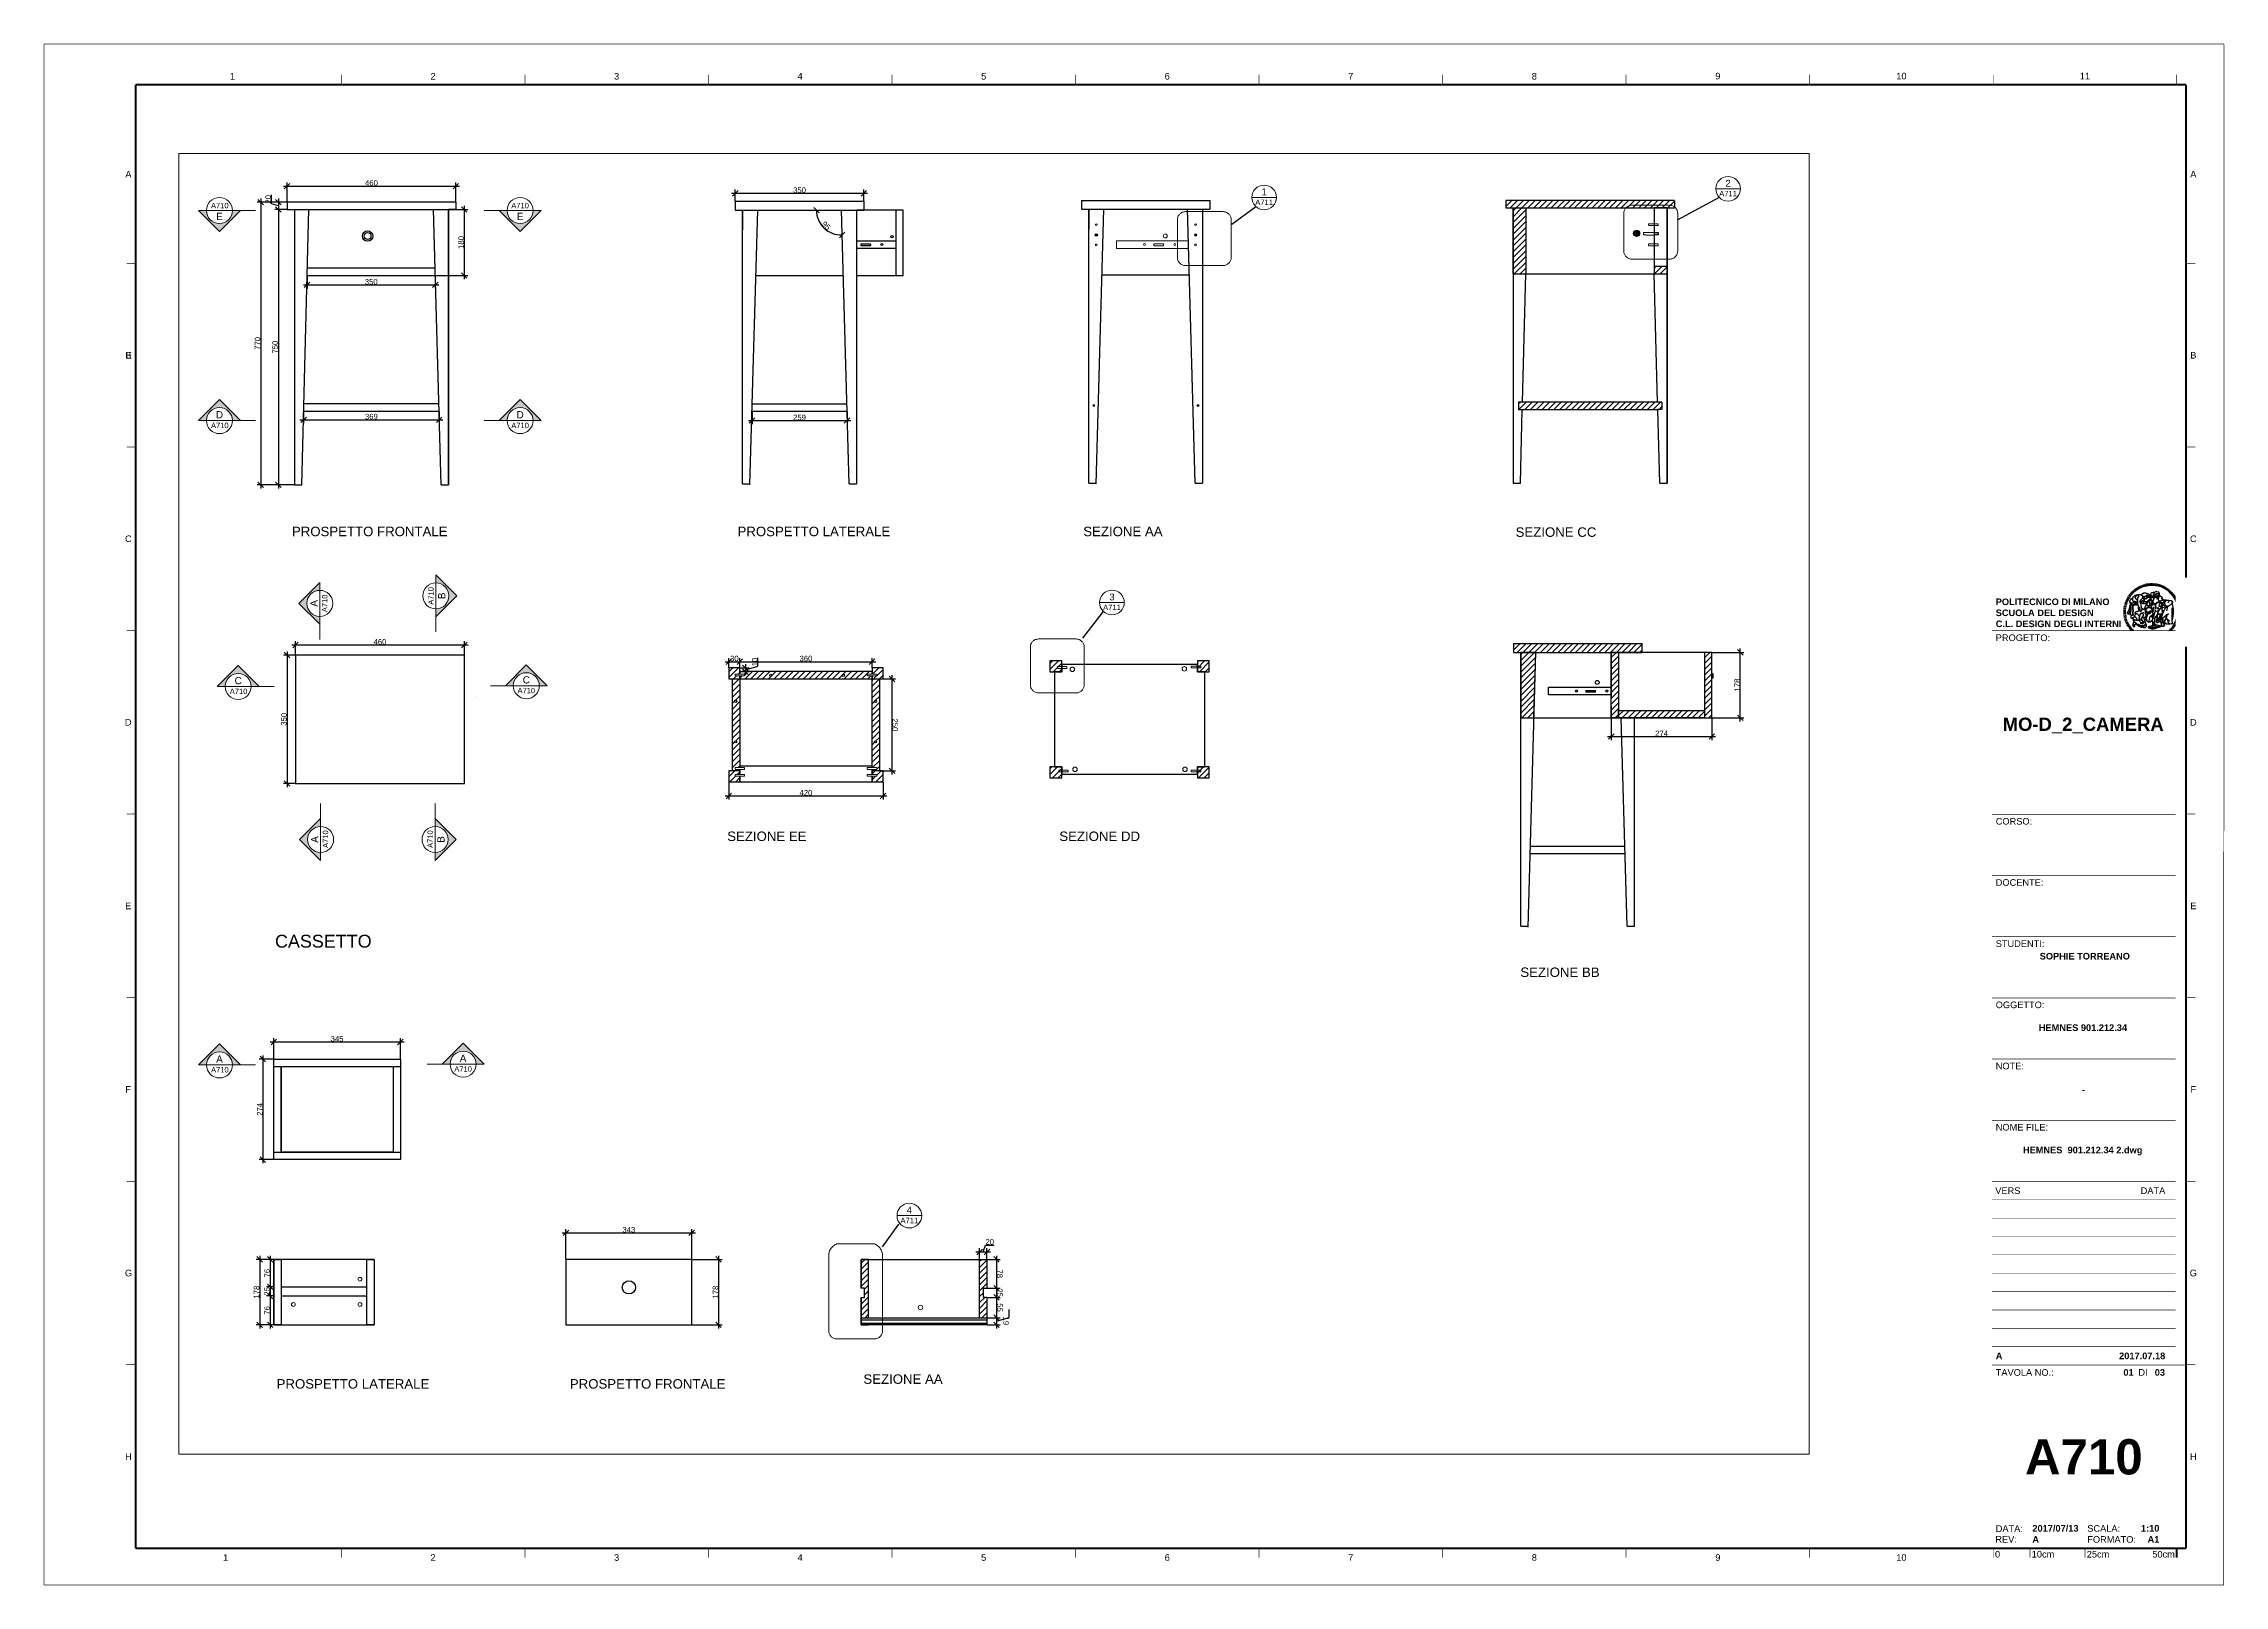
# Paper-space layout 'A710' of a CAD drawing. Header units: inches, sheet in millimetres. Extents: x -1 to 593, y -1 to 419.
# The model-space entities are those that its viewports show. They can reach past a viewport. Long polylines and large blocks are cut down to what shows.
import ezdxf
from ezdxf.enums import TextEntityAlignment as Align

# ---------------------------------------------------------------- set-up
doc = ezdxf.new("R2010")
doc.units = ezdxf.units.IN
doc.header["$MEASUREMENT"] = 0
doc.set_wipeout_variables(frame=1)
doc.linetypes.add('DASHDOT', pattern=[1, 0.5, -0.25, 0, -0.25])
doc.linetypes.add('HIDDEN', pattern=[0.375, 0.25, -0.125])
for name, color, linetype, lineweight in [('A-ANNO-SYMB', 3, 'Continuous', 18), ('Arredi', 1, 'Continuous', 30), ('Dettagli', 210, 'Continuous', 5), ('qqqq', 5, 'Continuous', 30), ('qqqqq', 2, 'Continuous', 9), ('quote', 2, 'Continuous', 9), ('Simbologia', 8, 'DASHDOT', 18), ('Tratteggi', 2, 'HIDDEN', 15), ('tratto punto', 4, 'DASHDOT', 9)]:
    doc.layers.add(name, color=color, linetype=linetype, lineweight=lineweight)
doc.layers.add('G-ANNO-NPLT', color=210, linetype='Continuous', plot=False)
doc.layers.add('linee guida', color=210, linetype='Continuous', plot=False)
for name, color, linetype in [('G-ANNO-TEXT', 3, 'Continuous'), ('G-ANNO-TTLB', 3, 'Continuous'), ('Testo', 1, 'Continuous'), ('Viti', 2, 'Continuous')]:
    doc.layers.add(name, color=color, linetype=linetype)
doc.styles.add('ARIAL', font='Arial.ttf')
doc.styles.add('ARIAL-BOLD', font='Arial Bold.ttf')
doc.styles.add('E-ARIAL', font='Arial.ttf')
doc.styles.get("Standard").update_dxf_attribs({"font": 'Arial.ttf'})
doc.dimstyles.get("Standard").update_dxf_attribs({"dimtxt": 1.5, "dimasz": 1.5, "dimexe": 1, "dimexo": 0.0625, "dimgap": 0.0935, "dimtad": 1, "dimdec": 0, "dimzin": 0, "dimdsep": 46, "dimtxsty": 'Standard', "dimblk": 'OBLIQUE', "dimblk1": 'OBLIQUE', "dimblk2": 'OBLIQUE', "dimcen": 0.09, "dimdle": 1, "dimadec": 1, "dimazin": 0, "dimtfac": 1, "dimtdec": 0, "dimtofl": 0, "dimtmove": 1, "dimatfit": 3, "dimldrblk": 'OBLIQUE', "dimfxl": 1, "dimtolj": 1, "dimtzin": 0, "dimarcsym": 0})
pattern_1 = [(45, (2178.039, -4654.273), (-7.954951, 7.954951), [])]
pattern_2 = [(45, (2832.706, -4656.52), (-7.954951, 7.954951), [])]

psp = doc.layouts.new('A710')

# ---------------------------------------------------------------- texts
at = {"layer": 'G-ANNO-TEXT', "style": 'ARIAL'}
for s, p in [('1', (50.46, 410.08)), ('2', (105.12, 410.08)), ('3', (155.12, 410.08)), ('4', (205.12, 410.08)), ('5', (255.12, 410.08)), ('6', (305.12, 410.08)), ('7', (355.12, 410.08)), ('8', (405.12, 410.08)), ('9', (455.12, 410.12)), ('10', (505.12, 410.12)), ('11', (555.12, 410.12)), ('A', (22.13, 383.41)), ('A', (584.65, 383.41)), ('B', (22.08, 334.09)), ('E', (22.2, 334.09)), ('B', (584.65, 334.09)), ('C', (22.11, 284.09)), ('C', (584.65, 284.09)), ('D', (22.07, 234.09)), ('D', (584.65, 234.09)), ('E', (22.07, 184.09)), ('E', (584.65, 184.09)), ('F', (22.04, 134.09)), ('F', (584.65, 134.09)), ('G', (22.16, 84.09)), ('G', (584.65, 84.09)), ('H', (22.13, 34.09)), ('H', (584.65, 34.09)), ('1', (48.61, 6.6)), ('2', (105.12, 6.6)), ('3', (155.12, 6.6)), ('4', (205.12, 6.6)), ('5', (255.12, 6.6)), ('6', (305.12, 6.6)), ('7', (355.12, 6.6)), ('8', (405.12, 6.6)), ('9', (455.12, 6.6)), ('10', (505.12, 6.6))]:
    psp.add_text(s, height=1.8, dxfattribs=at).set_placement(p, align=Align.MIDDLE_CENTER)
at = {"layer": 'G-ANNO-TEXT', "style": 'E-ARIAL'}
psp.add_text('0', height=1.8, dxfattribs=at).set_placement((531.32, 8.39), align=Align.TOP_CENTER)
for s, p in [('10cm', (540.62, 6.59)), ('25cm', (555.62, 6.59))]:
    psp.add_text(s, height=1.8, dxfattribs=at).set_placement(p)
psp.add_text('50cm', height=1.8, dxfattribs=at).set_placement((579.62, 6.59), align=Align.RIGHT)

msp = doc.modelspace()

# ---------------------------------------------------------------- texts
at = {"layer": 'Testo', "attachment_point": 1}
for s, insert, char_height in [('PROSPETTO FRONTALE', (5421.641, 13528.916), 25.76531), ('PROSPETTO LATERALE', (6635.559, 13528.916), 25.76531), ('SEZIONE AA', (7577.373, 13528.916), 25.7653), ('SEZIONE CC', (8755.211, 13527.17), 25.7653), ('SEZIONE EE', (6607.462, 12698.596), 25.7653), ('SEZIONE DD', (7512.112, 12698.596), 25.7653), ('SEZIONE BB', (8768.045, 12328.261), 25.7653), ('PROSPETTO LATERALE', (5379.982, 11206.995), 25.76531), ('PROSPETTO FRONTALE', (6178.764, 11206.995), 25.76531), ('SEZIONE AA', (6978.4, 11219.917), 25.7653)]:
    msp.add_mtext_dynamic_manual_height_columns(s, width=765.17668, gutter_width=25, heights=[0], dxfattribs=dict(at, insert=insert, char_height=char_height))
at = {"layer": 'Testo', "insert": (5375.575, 12417.404), "char_height": 34.942, "attachment_point": 1, "line_spacing_factor": 0.280897}
msp.add_mtext_dynamic_manual_height_columns('CASSETTO', width=765.17668, gutter_width=25, heights=[0], dxfattribs=at)

# ---------------------------------------------------------------- blocks, each defined once
blk = doc.blocks.new('_Oblique')
at = {"color": 0, "linetype": 'ByBlock', "lineweight": -2}
blk.add_line((-0.5, -0.5), (0.5, 0.5), dxfattribs=at)
blk = doc.blocks.new('*D134')
at = {"layer": 'Defpoints', "color": 0, "transparency": 16777216}
for p in [(65.34, 375.8), (62.97, 373.8), (65.34, 373.8)]:
    blk.add_point(p, dxfattribs=at)
at = {"layer": 'quote', "color": 0, "lineweight": -2, "transparency": 16777216}
for p, q in [((61.07, 375.37), (61.07, 377.75)), ((62.97, 374.8), (61.07, 375.37)), ((65.28, 375.8), (61.97, 375.8)), ((62.97, 376.8), (62.97, 372.8)), ((65.28, 373.8), (61.97, 373.8))]:
    blk.add_line(p, q, dxfattribs=at)
at = {"layer": 'quote', "color": 0, "lineweight": -2, "transparency": 16777216, "xscale": 1.5, "yscale": 1.5, "zscale": 1.5}
for p, rotation in [((62.97, 375.8), 90), ((62.97, 373.8), 270)]:
    blk.add_blockref('_Oblique', p, dxfattribs=dict(at, rotation=rotation))
at = {"layer": 'quote', "color": 0, "transparency": 16777216, "insert": (60.21, 376.56), "char_height": 1.5, "attachment_point": 5, "rotation": 90}
blk.add_mtext('\\A1;20', dxfattribs=at)
blk = doc.blocks.new('*D135')
at = {"layer": 'Defpoints', "color": 0, "transparency": 16777216}
for p in [(65.34, 373.8), (62.97, 298.8), (67.34, 298.8)]:
    blk.add_point(p, dxfattribs=at)
at = {"layer": 'quote', "color": 0, "lineweight": -2, "transparency": 16777216}
for p, q in [((62.97, 374.8), (62.97, 297.8)), ((65.28, 373.8), (61.97, 373.8)), ((67.28, 298.8), (61.97, 298.8))]:
    blk.add_line(p, q, dxfattribs=at)
at = {"layer": 'quote', "color": 0, "lineweight": -2, "transparency": 16777216, "xscale": 1.5, "yscale": 1.5, "zscale": 1.5}
for p, rotation in [((62.97, 373.8), 90), ((62.97, 298.8), 270)]:
    blk.add_blockref('_Oblique', p, dxfattribs=dict(at, rotation=rotation))
at = {"layer": 'quote', "color": 0, "transparency": 16777216, "insert": (62.11, 336.3), "char_height": 1.5, "attachment_point": 5, "rotation": 90}
blk.add_mtext('\\A1;750', dxfattribs=at)
blk = doc.blocks.new('*D136')
at = {"layer": 'Defpoints', "color": 0, "transparency": 16777216}
for p in [(65.34, 375.8), (58.16, 298.8), (67.34, 298.8)]:
    blk.add_point(p, dxfattribs=at)
at = {"layer": 'quote', "color": 0, "lineweight": -2, "transparency": 16777216}
for p, q in [((65.28, 375.8), (57.16, 375.8)), ((58.16, 376.8), (58.16, 297.8)), ((67.28, 298.8), (57.16, 298.8))]:
    blk.add_line(p, q, dxfattribs=at)
at = {"layer": 'quote', "color": 0, "lineweight": -2, "transparency": 16777216, "xscale": 1.5, "yscale": 1.5, "zscale": 1.5}
for p, rotation in [((58.16, 375.8), 90), ((58.16, 298.8), 270)]:
    blk.add_blockref('_Oblique', p, dxfattribs=dict(at, rotation=rotation))
at = {"layer": 'quote', "color": 0, "transparency": 16777216, "insert": (57.3, 337.3), "char_height": 1.5, "attachment_point": 5, "rotation": 90}
blk.add_mtext('\\A1;770', dxfattribs=at)
blk = doc.blocks.new('*D137')
at = {"layer": 'Defpoints', "color": 0, "transparency": 16777216}
for p in [(69.85, 318.86), (106.76, 318.86), (106.76, 316.5)]:
    blk.add_point(p, dxfattribs=at)
at = {"layer": 'quote', "color": 0, "lineweight": -2, "transparency": 16777216}
for p, q in [((68.85, 316.5), (107.76, 316.5)), ((69.85, 318.8), (69.85, 315.5)), ((106.76, 318.8), (106.76, 315.5))]:
    blk.add_line(p, q, dxfattribs=at)
at = {"layer": 'quote', "color": 0, "lineweight": -2, "transparency": 16777216, "xscale": 1.5, "yscale": 1.5, "zscale": 1.5, "rotation": 180}
blk.add_blockref('_Oblique', (69.85, 316.5), dxfattribs=at)
at = {"layer": 'quote', "color": 0, "lineweight": -2, "transparency": 16777216, "xscale": 1.5, "yscale": 1.5, "zscale": 1.5}
blk.add_blockref('_Oblique', (106.76, 316.5), dxfattribs=at)
at = {"layer": 'quote', "color": 0, "transparency": 16777216, "insert": (88.31, 317.36), "char_height": 1.5, "attachment_point": 5}
blk.add_mtext('\\A1;369', dxfattribs=at)
blk = doc.blocks.new('*D138')
at = {"layer": 'Defpoints', "color": 0, "transparency": 16777216}
for p in [(70.78, 355.8), (105.73, 355.8), (105.73, 353.25)]:
    blk.add_point(p, dxfattribs=at)
at = {"layer": 'quote', "color": 0, "lineweight": -2, "transparency": 16777216}
for p, q in [((69.78, 353.25), (106.73, 353.25)), ((70.78, 355.74), (70.78, 352.25)), ((105.73, 355.74), (105.73, 352.25))]:
    blk.add_line(p, q, dxfattribs=at)
at = {"layer": 'quote', "color": 0, "lineweight": -2, "transparency": 16777216, "xscale": 1.5, "yscale": 1.5, "zscale": 1.5, "rotation": 180}
blk.add_blockref('_Oblique', (70.78, 353.25), dxfattribs=at)
at = {"layer": 'quote', "color": 0, "lineweight": -2, "transparency": 16777216, "xscale": 1.5, "yscale": 1.5, "zscale": 1.5}
blk.add_blockref('_Oblique', (105.73, 353.25), dxfattribs=at)
at = {"layer": 'quote', "color": 0, "transparency": 16777216, "insert": (88.26, 354.1), "char_height": 1.5, "attachment_point": 5}
blk.add_mtext('\\A1;350', dxfattribs=at)
blk = doc.blocks.new('*D139')
at = {"layer": 'Defpoints', "color": 0, "transparency": 16777216}
for p in [(65.34, 375.8), (111.34, 380.16), (111.34, 375.8)]:
    blk.add_point(p, dxfattribs=at)
at = {"layer": 'quote', "color": 0, "lineweight": -2, "transparency": 16777216}
for p, q in [((65.34, 375.87), (65.34, 381.16)), ((111.34, 375.87), (111.34, 381.16)), ((64.34, 380.16), (112.34, 380.16))]:
    blk.add_line(p, q, dxfattribs=at)
at = {"layer": 'quote', "color": 0, "lineweight": -2, "transparency": 16777216, "xscale": 1.5, "yscale": 1.5, "zscale": 1.5, "rotation": 180}
blk.add_blockref('_Oblique', (65.34, 380.16), dxfattribs=at)
at = {"layer": 'quote', "color": 0, "lineweight": -2, "transparency": 16777216, "xscale": 1.5, "yscale": 1.5, "zscale": 1.5}
blk.add_blockref('_Oblique', (111.34, 380.16), dxfattribs=at)
at = {"layer": 'quote', "color": 0, "transparency": 16777216, "insert": (88.34, 381.01), "char_height": 1.5, "attachment_point": 5}
blk.add_mtext('\\A1;460', dxfattribs=at)
blk = doc.blocks.new('*D140')
at = {"layer": 'Defpoints', "color": 0, "transparency": 16777216}
for p in [(187.45, 376.03), (222.45, 378.19), (222.45, 376.03)]:
    blk.add_point(p, dxfattribs=at)
at = {"layer": 'quote', "color": 0, "lineweight": -2, "transparency": 16777216}
for p, q in [((186.45, 378.19), (223.45, 378.19)), ((187.45, 376.09), (187.45, 379.19)), ((222.45, 376.09), (222.45, 379.19))]:
    blk.add_line(p, q, dxfattribs=at)
at = {"layer": 'quote', "color": 0, "lineweight": -2, "transparency": 16777216, "xscale": 1.5, "yscale": 1.5, "zscale": 1.5, "rotation": 180}
blk.add_blockref('_Oblique', (187.45, 378.19), dxfattribs=at)
at = {"layer": 'quote', "color": 0, "lineweight": -2, "transparency": 16777216, "xscale": 1.5, "yscale": 1.5, "zscale": 1.5}
blk.add_blockref('_Oblique', (222.45, 378.19), dxfattribs=at)
at = {"layer": 'quote', "color": 0, "transparency": 16777216, "insert": (204.95, 379.04), "char_height": 1.5, "attachment_point": 5}
blk.add_mtext('\\A1;350', dxfattribs=at)
blk = doc.blocks.new('*D141')
at = {"layer": 'Defpoints', "color": 0, "transparency": 16777216}
for p in [(192.02, 318.86), (217.89, 318.86), (217.89, 316.29)]:
    blk.add_point(p, dxfattribs=at)
at = {"layer": 'quote', "color": 0, "lineweight": -2, "transparency": 16777216}
for p, q in [((191.02, 316.29), (218.89, 316.29)), ((192.02, 318.8), (192.02, 315.29)), ((217.89, 318.8), (217.89, 315.29))]:
    blk.add_line(p, q, dxfattribs=at)
at = {"layer": 'quote', "color": 0, "lineweight": -2, "transparency": 16777216, "xscale": 1.5, "yscale": 1.5, "zscale": 1.5, "rotation": 180}
blk.add_blockref('_Oblique', (192.02, 316.29), dxfattribs=at)
at = {"layer": 'quote', "color": 0, "lineweight": -2, "transparency": 16777216, "xscale": 1.5, "yscale": 1.5, "zscale": 1.5}
blk.add_blockref('_Oblique', (217.89, 316.29), dxfattribs=at)
at = {"layer": 'quote', "color": 0, "transparency": 16777216, "insert": (204.95, 317.14), "char_height": 1.5, "attachment_point": 5}
blk.add_mtext('\\A1;259', dxfattribs=at)
blk = doc.blocks.new('*D142')
at = {"layer": 'Defpoints', "color": 0, "transparency": 16777216}
for p in [(187.45, 373.62), (210.5, 370.18), (216.34, 373.62), (222.45, 373.62), (218.45, 299.03)]:
    blk.add_point(p, dxfattribs=at)
at = {"layer": 'quote', "color": 0, "lineweight": -2, "transparency": 16777216}
blk.add_arc((216.34, 373.62), 6.78, 180, 271.61917, dxfattribs=at)
at = {"layer": 'quote', "color": 0, "lineweight": -2, "transparency": 16777216, "xscale": 1.5, "yscale": 1.5, "zscale": 1.5}
for p, rotation in [((209.56, 373.62), 89.99999999999967), ((216.54, 366.84), 1.619171875327865)]:
    blk.add_blockref('_Oblique', p, dxfattribs=dict(at, rotation=rotation))
at = {"layer": 'quote', "color": 0, "transparency": 16777216, "insert": (212.21, 369.37), "char_height": 1.5, "attachment_point": 5, "rotation": 315.80959}
blk.add_mtext('\\A1;95', dxfattribs=at)
blk = doc.blocks.new('*D143')
at = {"layer": 'Defpoints', "color": 0, "transparency": 16777216}
for p in [(67.66, 252.42), (113.66, 255.16), (113.66, 252.42)]:
    blk.add_point(p, dxfattribs=at)
at = {"layer": 'quote', "color": 0, "lineweight": -2, "transparency": 16777216}
for p, q in [((67.66, 252.48), (67.66, 256.16)), ((113.66, 252.48), (113.66, 256.16)), ((66.66, 255.16), (114.66, 255.16))]:
    blk.add_line(p, q, dxfattribs=at)
at = {"layer": 'quote', "color": 0, "lineweight": -2, "transparency": 16777216, "xscale": 1.5, "yscale": 1.5, "zscale": 1.5, "rotation": 180}
blk.add_blockref('_Oblique', (67.66, 255.16), dxfattribs=at)
at = {"layer": 'quote', "color": 0, "lineweight": -2, "transparency": 16777216, "xscale": 1.5, "yscale": 1.5, "zscale": 1.5}
blk.add_blockref('_Oblique', (113.66, 255.16), dxfattribs=at)
at = {"layer": 'quote', "color": 0, "transparency": 16777216, "insert": (90.66, 256.01), "char_height": 1.5, "attachment_point": 5}
blk.add_mtext('\\A1;460', dxfattribs=at)
blk = doc.blocks.new('*D144')
at = {"layer": 'Defpoints', "color": 0, "transparency": 16777216}
for p in [(67.66, 252.42), (65.33, 217.42), (67.66, 217.42)]:
    blk.add_point(p, dxfattribs=at)
at = {"layer": 'quote', "color": 0, "lineweight": -2, "transparency": 16777216}
for p, q in [((67.59, 252.42), (64.33, 252.42)), ((65.33, 253.42), (65.33, 216.42)), ((67.59, 217.42), (64.33, 217.42))]:
    blk.add_line(p, q, dxfattribs=at)
at = {"layer": 'quote', "color": 0, "lineweight": -2, "transparency": 16777216, "xscale": 1.5, "yscale": 1.5, "zscale": 1.5}
for p, rotation in [((65.33, 252.42), 90), ((65.33, 217.42), 270)]:
    blk.add_blockref('_Oblique', p, dxfattribs=dict(at, rotation=rotation))
at = {"layer": 'quote', "color": 0, "transparency": 16777216, "insert": (64.48, 234.92), "char_height": 1.5, "attachment_point": 5, "rotation": 90}
blk.add_mtext('\\A1;350', dxfattribs=at)
blk = doc.blocks.new('*D145')
at = {"layer": 'Defpoints', "color": 0, "transparency": 16777216}
for p in [(188.7, 250.61), (185.7, 248.9), (188.7, 248.9)]:
    blk.add_point(p, dxfattribs=at)
at = {"layer": 'quote', "color": 0, "lineweight": -2, "transparency": 16777216}
for p, q in [((184.7, 250.61), (189.7, 250.61)), ((185.7, 248.96), (185.7, 251.61)), ((188.7, 248.96), (188.7, 251.61))]:
    blk.add_line(p, q, dxfattribs=at)
at = {"layer": 'quote', "color": 0, "lineweight": -2, "transparency": 16777216, "xscale": 1.5, "yscale": 1.5, "zscale": 1.5, "rotation": 180}
blk.add_blockref('_Oblique', (185.7, 250.61), dxfattribs=at)
at = {"layer": 'quote', "color": 0, "lineweight": -2, "transparency": 16777216, "xscale": 1.5, "yscale": 1.5, "zscale": 1.5}
blk.add_blockref('_Oblique', (188.7, 250.61), dxfattribs=at)
at = {"layer": 'quote', "color": 0, "transparency": 16777216, "insert": (187.2, 251.47), "char_height": 1.5, "attachment_point": 5}
blk.add_mtext('\\A1;30', dxfattribs=at)
blk = doc.blocks.new('*D146')
at = {"layer": 'Defpoints', "color": 0, "transparency": 16777216}
for p in [(188.7, 248.9), (188.7, 247.9), (190.21, 247.9)]:
    blk.add_point(p, dxfattribs=at)
at = {"layer": 'quote', "color": 0, "lineweight": -2, "transparency": 16777216}
for p, q in [((190.21, 249.9), (190.21, 246.9)), ((193.63, 249.43), (193.63, 251.62)), ((188.76, 248.9), (191.21, 248.9)), ((188.76, 247.9), (191.21, 247.9)), ((190.21, 248.4), (193.63, 249.43))]:
    blk.add_line(p, q, dxfattribs=at)
at = {"layer": 'quote', "color": 0, "lineweight": -2, "transparency": 16777216, "xscale": 1.5, "yscale": 1.5, "zscale": 1.5}
for p, rotation in [((190.21, 248.9), 90), ((190.21, 247.9), 270)]:
    blk.add_blockref('_Oblique', p, dxfattribs=dict(at, rotation=rotation))
at = {"layer": 'quote', "color": 0, "transparency": 16777216, "insert": (192.78, 250.52), "char_height": 1.5, "attachment_point": 5, "rotation": 90}
blk.add_mtext('\\A1;10', dxfattribs=at)
blk = doc.blocks.new('*D147')
at = {"layer": 'Defpoints', "color": 0, "transparency": 16777216}
for p in [(224.7, 250.61), (188.7, 248.9), (224.7, 248.9)]:
    blk.add_point(p, dxfattribs=at)
at = {"layer": 'quote', "color": 0, "lineweight": -2, "transparency": 16777216}
for p, q in [((187.7, 250.61), (225.7, 250.61)), ((188.7, 248.96), (188.7, 251.61)), ((224.7, 248.96), (224.7, 251.61))]:
    blk.add_line(p, q, dxfattribs=at)
at = {"layer": 'quote', "color": 0, "lineweight": -2, "transparency": 16777216, "xscale": 1.5, "yscale": 1.5, "zscale": 1.5, "rotation": 180}
blk.add_blockref('_Oblique', (188.7, 250.61), dxfattribs=at)
at = {"layer": 'quote', "color": 0, "lineweight": -2, "transparency": 16777216, "xscale": 1.5, "yscale": 1.5, "zscale": 1.5}
blk.add_blockref('_Oblique', (224.7, 250.61), dxfattribs=at)
at = {"layer": 'quote', "color": 0, "transparency": 16777216, "insert": (206.7, 251.47), "char_height": 1.5, "attachment_point": 5}
blk.add_mtext('\\A1;360', dxfattribs=at)
blk = doc.blocks.new('*D148')
at = {"layer": 'Defpoints', "color": 0, "transparency": 16777216}
for p in [(185.7, 217.9), (227.7, 217.9), (227.7, 214.04)]:
    blk.add_point(p, dxfattribs=at)
at = {"layer": 'quote', "color": 0, "lineweight": -2, "transparency": 16777216}
for p, q in [((184.7, 214.04), (228.7, 214.04)), ((185.7, 217.84), (185.7, 213.04)), ((227.7, 217.84), (227.7, 213.04))]:
    blk.add_line(p, q, dxfattribs=at)
at = {"layer": 'quote', "color": 0, "lineweight": -2, "transparency": 16777216, "xscale": 1.5, "yscale": 1.5, "zscale": 1.5, "rotation": 180}
blk.add_blockref('_Oblique', (185.7, 214.04), dxfattribs=at)
at = {"layer": 'quote', "color": 0, "lineweight": -2, "transparency": 16777216, "xscale": 1.5, "yscale": 1.5, "zscale": 1.5}
blk.add_blockref('_Oblique', (227.7, 214.04), dxfattribs=at)
at = {"layer": 'quote', "color": 0, "transparency": 16777216, "insert": (206.7, 214.9), "char_height": 1.5, "attachment_point": 5}
blk.add_mtext('\\A1;420', dxfattribs=at)
blk = doc.blocks.new('*D149')
at = {"layer": 'Defpoints', "color": 0, "transparency": 16777216}
for p in [(226.7, 245.9), (226.7, 220.9), (230.12, 220.9)]:
    blk.add_point(p, dxfattribs=at)
at = {"layer": 'quote', "color": 0, "lineweight": -2, "transparency": 16777216}
for p, q in [((226.76, 245.9), (231.12, 245.9)), ((230.12, 246.9), (230.12, 219.9)), ((226.76, 220.9), (231.12, 220.9))]:
    blk.add_line(p, q, dxfattribs=at)
at = {"layer": 'quote', "color": 0, "lineweight": -2, "transparency": 16777216, "xscale": 1.5, "yscale": 1.5, "zscale": 1.5}
for p, rotation in [((230.12, 245.9), 90), ((230.12, 220.9), 270)]:
    blk.add_blockref('_Oblique', p, dxfattribs=dict(at, rotation=rotation))
at = {"layer": 'quote', "color": 0, "transparency": 16777216, "insert": (230.97, 233.4), "char_height": 1.5, "attachment_point": 5, "rotation": 270}
blk.add_mtext('\\A1;250', dxfattribs=at)
blk = doc.blocks.new('*D150')
at = {"layer": 'Defpoints', "color": 0, "transparency": 16777216}
for p in [(426.08, 235.34), (453.48, 235.34), (453.48, 230.24)]:
    blk.add_point(p, dxfattribs=at)
at = {"layer": 'quote', "color": 0, "lineweight": -2, "transparency": 16777216}
for p, q in [((426.08, 235.28), (426.08, 229.24)), ((453.48, 235.28), (453.48, 229.24)), ((425.08, 230.24), (454.48, 230.24))]:
    blk.add_line(p, q, dxfattribs=at)
at = {"layer": 'quote', "color": 0, "lineweight": -2, "transparency": 16777216, "xscale": 1.5, "yscale": 1.5, "zscale": 1.5, "rotation": 180}
blk.add_blockref('_Oblique', (426.08, 230.24), dxfattribs=at)
at = {"layer": 'quote', "color": 0, "lineweight": -2, "transparency": 16777216, "xscale": 1.5, "yscale": 1.5, "zscale": 1.5}
blk.add_blockref('_Oblique', (453.48, 230.24), dxfattribs=at)
at = {"layer": 'quote', "color": 0, "transparency": 16777216, "insert": (439.78, 231.08), "char_height": 1.5, "attachment_point": 5}
blk.add_mtext('\\A1;274', dxfattribs=at)
blk = doc.blocks.new('*D151')
at = {"layer": 'Defpoints', "color": 0, "transparency": 16777216}
for p in [(453.48, 253.16), (461.23, 253.16), (453.48, 235.34)]:
    blk.add_point(p, dxfattribs=at)
at = {"layer": 'quote', "color": 0, "lineweight": -2, "transparency": 16777216}
for p, q in [((453.54, 253.16), (462.23, 253.16)), ((461.23, 234.34), (461.23, 254.16)), ((453.54, 235.34), (462.23, 235.34))]:
    blk.add_line(p, q, dxfattribs=at)
at = {"layer": 'quote', "color": 0, "lineweight": -2, "transparency": 16777216, "xscale": 1.5, "yscale": 1.5, "zscale": 1.5}
for p, rotation in [((461.23, 253.16), 90), ((461.23, 235.34), 270)]:
    blk.add_blockref('_Oblique', p, dxfattribs=dict(at, rotation=rotation))
at = {"layer": 'quote', "color": 0, "transparency": 16777216, "insert": (460.38, 244.25), "char_height": 1.5, "attachment_point": 5, "rotation": 90}
blk.add_mtext('\\A1;178', dxfattribs=at)
blk = doc.blocks.new('*D152')
at = {"layer": 'Defpoints', "color": 0, "transparency": 16777216}
for p in [(96.22, 147.03), (61.72, 142.37), (96.22, 142.37)]:
    blk.add_point(p, dxfattribs=at)
at = {"layer": 'quote', "color": 0, "lineweight": -2, "transparency": 16777216}
for p, q in [((60.72, 147.03), (97.22, 147.03)), ((61.72, 142.43), (61.72, 148.03)), ((96.22, 142.43), (96.22, 148.03))]:
    blk.add_line(p, q, dxfattribs=at)
at = {"layer": 'quote', "color": 0, "lineweight": -2, "transparency": 16777216, "xscale": 1.5, "yscale": 1.5, "zscale": 1.5, "rotation": 180}
blk.add_blockref('_Oblique', (61.72, 147.03), dxfattribs=at)
at = {"layer": 'quote', "color": 0, "lineweight": -2, "transparency": 16777216, "xscale": 1.5, "yscale": 1.5, "zscale": 1.5}
blk.add_blockref('_Oblique', (96.22, 147.03), dxfattribs=at)
at = {"layer": 'quote', "color": 0, "transparency": 16777216, "insert": (78.97, 147.89), "char_height": 1.5, "attachment_point": 5}
blk.add_mtext('\\A1;345', dxfattribs=at)
blk = doc.blocks.new('*D153')
at = {"layer": 'Defpoints', "color": 0, "transparency": 16777216}
for p in [(61.72, 142.37), (58.74, 114.97), (61.72, 114.97)]:
    blk.add_point(p, dxfattribs=at)
at = {"layer": 'quote', "color": 0, "lineweight": -2, "transparency": 16777216}
for p, q in [((58.74, 143.37), (58.74, 113.97)), ((61.66, 142.37), (57.74, 142.37)), ((61.66, 114.97), (57.74, 114.97))]:
    blk.add_line(p, q, dxfattribs=at)
at = {"layer": 'quote', "color": 0, "lineweight": -2, "transparency": 16777216, "xscale": 1.5, "yscale": 1.5, "zscale": 1.5}
for p, rotation in [((58.74, 142.37), 90), ((58.74, 114.97), 270)]:
    blk.add_blockref('_Oblique', p, dxfattribs=dict(at, rotation=rotation))
at = {"layer": 'quote', "color": 0, "transparency": 16777216, "insert": (57.9, 128.67), "char_height": 1.5, "attachment_point": 5, "rotation": 90}
blk.add_mtext('\\A1;274', dxfattribs=at)
blk = doc.blocks.new('*D154')
at = {"layer": 'Defpoints', "color": 0, "transparency": 16777216}
for p in [(61.72, 87.8), (57.89, 69.98), (61.72, 69.98)]:
    blk.add_point(p, dxfattribs=at)
at = {"layer": 'quote', "color": 0, "lineweight": -2, "transparency": 16777216}
for p, q in [((61.66, 87.8), (56.89, 87.8)), ((57.89, 88.8), (57.89, 68.98)), ((61.66, 69.98), (56.89, 69.98))]:
    blk.add_line(p, q, dxfattribs=at)
at = {"layer": 'quote', "color": 0, "lineweight": -2, "transparency": 16777216, "xscale": 1.5, "yscale": 1.5, "zscale": 1.5}
for p, rotation in [((57.89, 87.8), 90), ((57.89, 69.98), 270)]:
    blk.add_blockref('_Oblique', p, dxfattribs=dict(at, rotation=rotation))
at = {"layer": 'quote', "color": 0, "transparency": 16777216, "insert": (57.03, 78.89), "char_height": 1.5, "attachment_point": 5, "rotation": 90}
blk.add_mtext('\\A1;178', dxfattribs=at)
blk = doc.blocks.new('*D155')
at = {"layer": 'Defpoints', "color": 0, "transparency": 16777216}
for p in [(61.72, 87.8), (60.74, 80.33), (61.72, 80.33)]:
    blk.add_point(p, dxfattribs=at)
at = {"layer": 'quote', "color": 0, "lineweight": -2, "transparency": 16777216}
for p, q in [((61.66, 87.8), (59.74, 87.8)), ((60.74, 88.8), (60.74, 79.33)), ((61.66, 80.33), (59.74, 80.33))]:
    blk.add_line(p, q, dxfattribs=at)
at = {"layer": 'quote', "color": 0, "lineweight": -2, "transparency": 16777216, "xscale": 1.5, "yscale": 1.5, "zscale": 1.5}
for p, rotation in [((60.74, 87.8), 90), ((60.74, 80.33), 270)]:
    blk.add_blockref('_Oblique', p, dxfattribs=dict(at, rotation=rotation))
at = {"layer": 'quote', "color": 0, "transparency": 16777216, "insert": (59.89, 84.06), "char_height": 1.5, "attachment_point": 5, "rotation": 90}
blk.add_mtext('\\A1;76', dxfattribs=at)
blk = doc.blocks.new('*D156')
at = {"layer": 'Defpoints', "color": 0, "transparency": 16777216}
for p in [(60.74, 77.83), (61.72, 80.33), (61.72, 77.83)]:
    blk.add_point(p, dxfattribs=at)
at = {"layer": 'quote', "color": 0, "lineweight": -2, "transparency": 16777216}
for p, q in [((61.66, 80.33), (59.74, 80.33)), ((61.66, 77.83), (59.74, 77.83)), ((60.74, 81.33), (60.74, 76.83))]:
    blk.add_line(p, q, dxfattribs=at)
at = {"layer": 'quote', "color": 0, "lineweight": -2, "transparency": 16777216, "xscale": 1.5, "yscale": 1.5, "zscale": 1.5}
for p, rotation in [((60.74, 80.33), 90), ((60.74, 77.83), 270)]:
    blk.add_blockref('_Oblique', p, dxfattribs=dict(at, rotation=rotation))
at = {"layer": 'quote', "color": 0, "transparency": 16777216, "insert": (59.89, 79.08), "char_height": 1.5, "attachment_point": 5, "rotation": 90}
blk.add_mtext('\\A1;25', dxfattribs=at)
blk = doc.blocks.new('*D157')
at = {"layer": 'Defpoints', "color": 0, "transparency": 16777216}
for p in [(61.72, 77.83), (60.74, 69.98), (61.72, 69.98)]:
    blk.add_point(p, dxfattribs=at)
at = {"layer": 'quote', "color": 0, "lineweight": -2, "transparency": 16777216}
for p, q in [((61.66, 77.83), (59.74, 77.83)), ((60.74, 78.83), (60.74, 68.98)), ((61.66, 69.98), (59.74, 69.98))]:
    blk.add_line(p, q, dxfattribs=at)
at = {"layer": 'quote', "color": 0, "lineweight": -2, "transparency": 16777216, "xscale": 1.5, "yscale": 1.5, "zscale": 1.5}
for p, rotation in [((60.74, 77.83), 90), ((60.74, 69.98), 270)]:
    blk.add_blockref('_Oblique', p, dxfattribs=dict(at, rotation=rotation))
at = {"layer": 'quote', "color": 0, "transparency": 16777216, "insert": (59.89, 73.9), "char_height": 1.5, "attachment_point": 5, "rotation": 90}
blk.add_mtext('\\A1;76', dxfattribs=at)
blk = doc.blocks.new('*D158')
at = {"layer": 'Defpoints', "color": 0, "transparency": 16777216}
for p in [(256.02, 89.82), (254.02, 87.8), (256.02, 87.8)]:
    blk.add_point(p, dxfattribs=at)
at = {"layer": 'quote', "color": 0, "lineweight": -2, "transparency": 16777216}
for p, q in [((253.02, 89.82), (257.02, 89.82)), ((254.02, 87.86), (254.02, 90.82)), ((255.02, 89.82), (255.59, 91.72)), ((255.59, 91.72), (257.96, 91.72)), ((256.02, 87.86), (256.02, 90.82))]:
    blk.add_line(p, q, dxfattribs=at)
at = {"layer": 'quote', "color": 0, "lineweight": -2, "transparency": 16777216, "xscale": 1.5, "yscale": 1.5, "zscale": 1.5, "rotation": 180}
blk.add_blockref('_Oblique', (254.02, 89.82), dxfattribs=at)
at = {"layer": 'quote', "color": 0, "lineweight": -2, "transparency": 16777216, "xscale": 1.5, "yscale": 1.5, "zscale": 1.5}
blk.add_blockref('_Oblique', (256.02, 89.82), dxfattribs=at)
at = {"layer": 'quote', "color": 0, "transparency": 16777216, "insert": (256.77, 92.57), "char_height": 1.5, "attachment_point": 5}
blk.add_mtext('\\A1;20', dxfattribs=at)
blk = doc.blocks.new('*D159')
at = {"layer": 'Defpoints', "color": 0, "transparency": 16777216}
for p in [(256.02, 87.8), (256.02, 79.97), (258.63, 79.97)]:
    blk.add_point(p, dxfattribs=at)
at = {"layer": 'quote', "color": 0, "lineweight": -2, "transparency": 16777216}
for p, q in [((256.08, 87.8), (259.63, 87.8)), ((258.63, 88.8), (258.63, 78.97)), ((256.08, 79.97), (259.63, 79.97))]:
    blk.add_line(p, q, dxfattribs=at)
at = {"layer": 'quote', "color": 0, "lineweight": -2, "transparency": 16777216, "xscale": 1.5, "yscale": 1.5, "zscale": 1.5}
for p, rotation in [((258.63, 87.8), 90), ((258.63, 79.97), 270)]:
    blk.add_blockref('_Oblique', p, dxfattribs=dict(at, rotation=rotation))
at = {"layer": 'quote', "color": 0, "transparency": 16777216, "insert": (259.49, 83.89), "char_height": 1.5, "attachment_point": 5, "rotation": 270}
blk.add_mtext('\\A1;78', dxfattribs=at)
blk = doc.blocks.new('*D160')
at = {"layer": 'Defpoints', "color": 0, "transparency": 16777216}
for p in [(256.02, 79.97), (256.02, 77.46), (258.63, 77.46)]:
    blk.add_point(p, dxfattribs=at)
at = {"layer": 'quote', "color": 0, "lineweight": -2, "transparency": 16777216}
for p, q in [((256.08, 79.97), (259.63, 79.97)), ((256.08, 77.46), (259.63, 77.46)), ((258.63, 80.97), (258.63, 76.46))]:
    blk.add_line(p, q, dxfattribs=at)
at = {"layer": 'quote', "color": 0, "lineweight": -2, "transparency": 16777216, "xscale": 1.5, "yscale": 1.5, "zscale": 1.5}
for p, rotation in [((258.63, 79.97), 90), ((258.63, 77.46), 270)]:
    blk.add_blockref('_Oblique', p, dxfattribs=dict(at, rotation=rotation))
at = {"layer": 'quote', "color": 0, "transparency": 16777216, "insert": (259.49, 78.71), "char_height": 1.5, "attachment_point": 5, "rotation": 270}
blk.add_mtext('\\A1;25', dxfattribs=at)
blk = doc.blocks.new('*D161')
at = {"layer": 'Defpoints', "color": 0, "transparency": 16777216}
for p in [(256.02, 77.46), (256.02, 71.91), (258.63, 71.91)]:
    blk.add_point(p, dxfattribs=at)
at = {"layer": 'quote', "color": 0, "lineweight": -2, "transparency": 16777216}
for p, q in [((256.08, 77.46), (259.63, 77.46)), ((258.63, 78.46), (258.63, 70.91)), ((256.08, 71.91), (259.63, 71.91))]:
    blk.add_line(p, q, dxfattribs=at)
at = {"layer": 'quote', "color": 0, "lineweight": -2, "transparency": 16777216, "xscale": 1.5, "yscale": 1.5, "zscale": 1.5}
for p, rotation in [((258.63, 77.46), 90), ((258.63, 71.91), 270)]:
    blk.add_blockref('_Oblique', p, dxfattribs=dict(at, rotation=rotation))
at = {"layer": 'quote', "color": 0, "transparency": 16777216, "insert": (259.49, 74.68), "char_height": 1.5, "attachment_point": 5, "rotation": 270}
blk.add_mtext('\\A1;55', dxfattribs=at)
blk = doc.blocks.new('*D162')
at = {"layer": 'Defpoints', "color": 0, "transparency": 16777216}
for p in [(256.02, 71.91), (256.02, 69.98), (258.63, 69.98)]:
    blk.add_point(p, dxfattribs=at)
at = {"layer": 'quote', "color": 0, "lineweight": -2, "transparency": 16777216}
for p, q in [((256.08, 71.91), (259.63, 71.91)), ((258.63, 72.91), (258.63, 68.98)), ((258.63, 70.95), (262.06, 71.97)), ((262.06, 71.97), (262.06, 74.17)), ((256.08, 69.98), (259.63, 69.98))]:
    blk.add_line(p, q, dxfattribs=at)
at = {"layer": 'quote', "color": 0, "lineweight": -2, "transparency": 16777216, "xscale": 1.5, "yscale": 1.5, "zscale": 1.5}
for p, rotation in [((258.63, 71.91), 90), ((258.63, 69.98), 270)]:
    blk.add_blockref('_Oblique', p, dxfattribs=dict(at, rotation=rotation))
at = {"layer": 'quote', "color": 0, "transparency": 16777216, "insert": (261.2, 71.07), "char_height": 1.5, "attachment_point": 5, "rotation": 270}
blk.add_mtext('\\A1;19', dxfattribs=at)
blk = doc.blocks.new('*D173')
at = {"layer": 'Defpoints', "color": 0, "transparency": 16777216}
for p in [(175.58, 95.02), (141.32, 87.8), (175.58, 87.8)]:
    blk.add_point(p, dxfattribs=at)
at = {"layer": 'quote', "color": 0, "lineweight": -2, "transparency": 16777216}
for p, q in [((141.32, 87.86), (141.32, 96.02)), ((175.58, 87.86), (175.58, 96.02)), ((140.32, 95.02), (176.58, 95.02))]:
    blk.add_line(p, q, dxfattribs=at)
at = {"layer": 'quote', "color": 0, "lineweight": -2, "transparency": 16777216, "xscale": 1.5, "yscale": 1.5, "zscale": 1.5, "rotation": 180}
blk.add_blockref('_Oblique', (141.32, 95.02), dxfattribs=at)
at = {"layer": 'quote', "color": 0, "lineweight": -2, "transparency": 16777216, "xscale": 1.5, "yscale": 1.5, "zscale": 1.5}
blk.add_blockref('_Oblique', (175.58, 95.02), dxfattribs=at)
at = {"layer": 'quote', "color": 0, "transparency": 16777216, "insert": (158.45, 95.87), "char_height": 1.5, "attachment_point": 5}
blk.add_mtext('\\A1;343', dxfattribs=at)
blk = doc.blocks.new('*D174')
at = {"layer": 'Defpoints', "color": 0, "transparency": 16777216}
for p in [(175.58, 87.8), (175.58, 69.98), (182.89, 69.98)]:
    blk.add_point(p, dxfattribs=at)
at = {"layer": 'quote', "color": 0, "lineweight": -2, "transparency": 16777216}
for p, q in [((175.64, 87.8), (183.89, 87.8)), ((182.89, 88.8), (182.89, 68.98)), ((175.64, 69.98), (183.89, 69.98))]:
    blk.add_line(p, q, dxfattribs=at)
at = {"layer": 'quote', "color": 0, "lineweight": -2, "transparency": 16777216, "xscale": 1.5, "yscale": 1.5, "zscale": 1.5}
for p, rotation in [((182.89, 87.8), 90), ((182.89, 69.98), 270)]:
    blk.add_blockref('_Oblique', p, dxfattribs=dict(at, rotation=rotation))
at = {"layer": 'quote', "color": 0, "transparency": 16777216, "insert": (182.04, 78.89), "char_height": 1.5, "attachment_point": 5, "rotation": 90}
blk.add_mtext('\\A1;178', dxfattribs=at)
blk = doc.blocks.new('*D175')
at = {"layer": 'Defpoints', "color": 0, "transparency": 16777216}
for p in [(105.23, 373.8), (105.73, 355.8), (113.6, 355.8)]:
    blk.add_point(p, dxfattribs=at)
at = {"layer": 'quote', "color": 0, "lineweight": -2, "transparency": 16777216}
for p, q in [((113.6, 374.8), (113.6, 354.8)), ((105.29, 373.8), (114.6, 373.8)), ((105.79, 355.8), (114.6, 355.8))]:
    blk.add_line(p, q, dxfattribs=at)
at = {"layer": 'quote', "color": 0, "lineweight": -2, "transparency": 16777216, "xscale": 1.5, "yscale": 1.5, "zscale": 1.5}
for p, rotation in [((113.6, 373.8), 90), ((113.6, 355.8), 270)]:
    blk.add_blockref('_Oblique', p, dxfattribs=dict(at, rotation=rotation))
at = {"layer": 'quote', "color": 0, "transparency": 16777216, "insert": (112.75, 364.8), "char_height": 1.5, "attachment_point": 5, "rotation": 90}
blk.add_mtext('\\A1;180', dxfattribs=at)
blk = doc.blocks.new('logoPolimi')
for p, q in [((-1.49, 1.84), (-1.36, 1.68)), ((-1.41, 1.91), (-1.28, 1.74)), ((-1.32, 1.97), (-1.2, 1.8)), ((-1.22, 2.03), (-1.11, 1.85)), ((-1.13, 2.09), (-1.03, 1.9)), ((-1.03, 2.14), (-0.94, 1.95)), ((-0.93, 2.18), (-0.84, 1.99)), ((-0.83, 2.22), (-0.75, 2.03)), ((-0.72, 2.26), (-0.66, 2.06)), ((-0.61, 2.29), (-0.56, 2.09)), ((-0.51, 2.32), (-0.46, 2.11)), ((-0.4, 2.34), (-0.36, 2.13)), ((-0.29, 2.35), (-0.26, 2.14)), ((-0.18, 2.36), (-0.16, 2.15)), ((-0.07, 2.37), (-0.06, 2.16)), ((0.04, 2.37), (0.04, 2.16)), ((0.15, 2.36), (0.14, 2.16)), ((0.26, 2.36), (0.24, 2.15)), ((0.37, 2.34), (0.34, 2.13)), ((0.48, 2.32), (0.44, 2.12)), ((0.59, 2.3), (0.54, 2.09)), ((0.69, 2.27), (0.63, 2.07)), ((0.8, 2.23), (0.73, 2.03)), ((0.9, 2.19), (0.82, 2)), ((1, 2.15), (0.91, 1.96)), ((1.1, 2.1), (1, 1.91)), ((1.2, 2.04), (1.09, 1.86)), ((1.29, 1.99), (1.18, 1.81)), ((1.38, 1.92), (1.26, 1.75)), ((1.47, 1.86), (1.34, 1.69)), ((-2.37, 0.12), (-2.16, 0.11)), ((-2.37, 0.01), (-2.16, 0.01)), ((-2.36, 0.23), (-2.15, 0.21)), ((-2.35, 0.34), (-2.14, 0.31)), ((-2.33, 0.45), (-2.12, 0.41)), ((-2.3, 0.55), (-2.1, 0.51)), ((-2.28, 0.66), (-2.07, 0.6)), ((-2.24, 0.77), (-2.04, 0.7)), ((-2.2, 0.87), (-2.01, 0.79)), ((-2.16, 0.97), (-1.97, 0.89)), ((-2.11, 1.07), (-1.93, 0.98)), ((-2.06, 1.17), (-1.88, 1.07)), ((-2.01, 1.26), (-1.83, 1.15)), ((-1.94, 1.36), (-1.77, 1.24)), ((-1.88, 1.45), (-1.71, 1.32)), ((-1.84, 0.03), (-1.82, 0.35)), ((-1.81, 1.53), (-1.65, 1.4)), ((-1.74, 1.61), (-1.58, 1.47)), ((-1.73, 0.59), (-1.73, 0.59)), ((-1.73, 0.59), (-1.73, 0.59)), ((-1.66, 1.69), (-1.51, 1.54)), ((-1.65, 0.57), (-1.65, 0.57)), ((-1.59, 1.12), (-1.59, 1.12)), ((-1.58, 1.77), (-1.44, 1.61)), ((-1.51, 0.55), (-1.51, 0.55)), ((-1.51, 0.55), (-1.51, 0.55)), ((-1.31, 0.79), (-1.21, 0.75)), ((-1.21, 0.75), (-1.31, 0.79)), ((-1.21, 0.75), (-1.31, 0.79)), ((-1.21, 0.75), (-1.21, 0.75)), ((-1.21, 0.75), (-1.21, 0.75)), ((-1.19, 0.76), (-1.19, 0.76)), ((-1.19, 0.76), (-1.19, 0.76)), ((-1.17, 0.99), (-1.18, 0.99)), ((-1.18, 0.99), (-1.17, 0.99)), ((-1.16, 0.57), (-1.16, 0.57)), ((-1.16, 0.57), (-1.16, 0.57)), ((-1.1, 0.01), (-0.99, 0.06)), ((-0.99, 0.06), (-1.1, 0.01)), ((-0.99, 0.06), (-1.1, 0.01)), ((-0.99, 0.06), (-0.99, 0.06)), ((-0.99, 0.06), (-0.99, 0.06)), ((-0.97, 0.79), (-0.98, 0.79)), ((-0.89, 0.84), (-0.97, 0.79)), ((-0.97, 0.79), (-0.89, 0.84)), ((-0.96, 1.41), (-0.96, 1.41)), ((-0.96, 1.41), (-0.96, 1.41)), ((-0.89, 0.84), (-0.82, 0.87)), ((-0.82, 0.87), (-0.89, 0.84)), ((-0.89, 0.84), (-0.82, 0.87)), ((-0.88, 0.83), (-0.89, 0.84)), ((-0.85, 1.39), (-0.85, 1.39)), ((-0.85, 1.39), (-0.85, 1.39)), ((-0.84, 0.14), (-0.84, 0.14)), ((-0.77, 1.08), (-0.78, 1.08)), ((-0.78, 1.08), (-0.77, 1.08)), ((-0.61, 1.12), (-0.77, 1.08)), ((-0.77, 1.08), (-0.61, 1.12)), ((-0.77, 1.08), (-0.61, 1.12)), ((-0.75, 1.3), (-0.76, 1.29)), ((-0.76, 1.29), (-0.75, 1.3)), ((-0.65, 0.99), (-0.7, 0.96)), ((-0.69, 0.18), (-0.68, 0.18)), ((-0.66, 0.93), (-0.66, 0.93)), ((-0.66, 0.93), (-0.64, 0.93)), ((-0.66, 0.93), (-0.66, 0.93)), ((-0.66, 0.93), (-0.66, 0.93)), ((-0.63, 1.01), (-0.63, 1.01)), ((-0.63, 1.01), (-0.62, 1.01)), ((-0.63, 0.66), (-0.63, 0.66)), ((-0.6, 1.12), (-0.61, 1.12)), ((-0.61, 1.12), (-0.6, 1.12)), ((-0.61, 1.12), (-0.6, 1.12)), ((-0.61, 0.86), (-0.57, 0.85)), ((-0.57, 0.85), (-0.61, 0.86)), ((-0.61, 0.86), (-0.57, 0.85)), ((-0.53, 1.08), (-0.6, 1.12)), ((-0.6, 1.12), (-0.6, 1.11)), ((-0.6, 1.12), (-0.53, 1.08)), ((-0.57, 0.8), (-0.59, 0.8)), ((-0.57, 0.85), (-0.53, 0.84)), ((-0.57, 0.85), (-0.57, 0.85)), ((-0.57, 0.85), (-0.57, 0.85)), ((-0.57, 0.85), (-0.53, 0.84)), ((-0.56, 0.29), (-0.49, 0.48)), ((-0.56, 0.14), (-0.56, 0.29)), ((-0.5, 0.11), (-0.56, 0.14)), ((-0.53, 0.84), (-0.51, 0.84)), ((-0.53, 0.84), (-0.51, 0.84)), ((-0.53, 0.84), (-0.53, 0.84)), ((-0.51, 0.11), (-0.51, 0.11)), ((-0.51, 0.11), (-0.51, 0.11)), ((-0.34, 0.33), (-0.5, 0.11)), ((-0.49, 0.48), (-0.41, 0.55)), ((-0.42, 0.8), (-0.47, 0.79)), ((-0.42, 0.8), (-0.47, 0.79)), ((-0.47, 0.79), (-0.45, 0.76)), ((-0.47, 0.79), (-0.45, 0.76)), ((-0.45, 1.14), (-0.42, 1.11)), ((-0.42, 1.26), (-0.36, 1.22)), ((-0.41, 0.55), (-0.34, 0.49)), ((-0.4, 1.37), (-0.38, 1.38)), ((-0.39, 1.37), (-0.4, 1.37)), ((-0.35, 1.33), (-0.4, 1.37)), ((-0.39, 1.24), (-0.4, 1.23)), ((-0.38, 1.14), (-0.38, 1.14)), ((-0.34, 0.49), (-0.09, 0.48)), ((-0.16, 0.32), (-0.34, 0.33)), ((-0.14, 0.32), (-0.31, 0.34)), ((-0.28, 1.3), (-0.29, 1.3)), ((-0.28, 1.3), (-0.28, 1.3)), ((-0.16, 1.24), (-0.16, 1.25)), ((-0.16, 1.25), (-0.16, 1.25)), ((-0.16, 0.49), (-0.14, 0.64)), ((-0.06, 0.27), (-0.16, 0.32)), ((-0.1, 0.88), (-0.09, 0.87)), ((-0.08, 1.37), (-0.08, 1.38)), ((-0.08, 1.23), (-0.05, 1.21)), ((-0.05, 1.21), (-0.08, 1.23)), ((-0.08, 1.23), (-0.05, 1.21)), ((-0.03, 0.26), (-0.06, 0.27)), ((-0.05, 1.21), (-0.04, 1.21)), ((-0.04, 1.21), (-0.05, 1.21)), ((-0.04, 1.21), (-0.04, 1.21)), ((-0.04, 1.21), (-0.04, 1.21)), ((-0.04, 0.48), (-0.03, 0.26)), ((0.03, 1.15), (0.03, 1.15)), ((0.03, 0.66), (0.03, 0.67)), ((0.07, 0.58), (0.07, 0.57)), ((0.1, 1.18), (0.1, 1.18)), ((0.1, 0.84), (0.1, 0.84)), ((0.13, 1.32), (0.17, 1.19)), ((0.14, 0.71), (0.34, 0.65)), ((0.31, 0.56), (0.17, 0.63)), ((0.27, 1.61), (0.27, 1.61)), ((0.27, 1.61), (0.27, 1.61)), ((0.27, 1.61), (0.27, 1.61)), ((0.29, 1.29), (0.29, 1.29)), ((0.29, 1.29), (0.29, 1.29)), ((0.29, 1.29), (0.29, 1.29)), ((0.29, 1.29), (0.29, 1.29)), ((0.33, 0.49), (0.34, 0.49)), ((0.33, 0.03), (0.35, 0.03)), ((0.33, 0.03), (0.35, 0.03)), ((0.34, 0.65), (0.34, 0.64)), ((0.35, 0.03), (0.57, 0.06)), ((0.35, 0.03), (0.57, 0.06)), ((0.35, 0.03), (0.35, 0.03)), ((0.35, 0.03), (0.35, 0.03)), ((0.38, 1.36), (0.37, 1.35)), ((0.38, 0.34), (0.37, 0.34)), ((0.38, 0.34), (0.38, 0.34)), ((0.43, 0.67), (0.39, 0.64)), ((0.49, 1.05), (0.51, 1.13)), ((0.51, 1.13), (0.49, 1.05)), ((0.49, 1.05), (0.51, 1.13)), ((0.51, 1.31), (0.5, 1.29)), ((0.51, 1.13), (0.52, 1.23)), ((0.52, 1.23), (0.51, 1.23)), ((0.51, 1.23), (0.52, 1.23)), ((0.52, 1.23), (0.51, 1.13)), ((0.51, 1.13), (0.52, 1.23)), ((0.52, 1.24), (0.6, 1.37)), ((0.52, 1.23), (0.6, 1.36)), ((0.6, 1.36), (0.52, 1.23)), ((0.52, 1.23), (0.52, 1.23)), ((0.52, 1.23), (0.52, 1.24)), ((0.52, 1.23), (0.52, 1.23)), ((0.55, 1.07), (0.53, 1.06)), ((0.53, 1.04), (0.53, 1.06)), ((0.53, 1.05), (0.53, 1.04)), ((0.54, 0.3), (0.63, 0.32)), ((0.54, -0.08), (0.61, 0.06)), ((0.61, 0.06), (0.54, -0.08)), ((0.54, -0.08), (0.61, 0.06)), ((0.56, 0.19), (0.59, 0.21)), ((0.57, 1.07), (0.57, 1.07)), ((0.57, 1.07), (0.57, 1.07)), ((0.57, 1.07), (0.57, 1.07)), ((0.57, 1.07), (0.57, 1.07)), ((0.57, 1.07), (0.57, 1.07)), ((0.57, 1.07), (0.57, 1.07)), ((0.57, 1.07), (0.57, 1.07)), ((0.58, 0.3), (0.59, 0.29)), ((0.59, 0.78), (0.59, 0.79)), ((0.59, 0.79), (0.59, 0.79)), ((0.59, 0.79), (0.59, 0.79)), ((0.59, 0.79), (0.59, 0.78)), ((0.61, 0.06), (0.6, 0.07)), ((0.6, 0.07), (0.61, 0.06)), ((0.61, 0.06), (0.61, 0.07)), ((0.62, 0.21), (0.65, 0.22)), ((0.64, 1.37), (0.65, 1.37)), ((0.69, 0.86), (0.68, 0.86)), ((0.68, 0.86), (0.69, 0.86)), ((0.68, 0.76), (0.68, 0.76)), ((0.76, 0.26), (0.76, 0.26)), ((0.82, 0.35), (0.84, 0.36)), ((0.82, 0.35), (0.82, 0.35)), ((0.84, 0.36), (0.84, 0.37)), ((0.85, 0.34), (1.05, 0.35)), ((0.93, 1.05), (0.93, 1.05)), ((0.93, 1.05), (0.93, 1.05)), ((0.93, 1.05), (0.93, 1.04)), ((0.93, 1.05), (0.93, 1.05)), ((0.97, 0.66), (0.96, 0.66)), ((1.01, 0.97), (0.98, 0.96)), ((1.17, 0.96), (1.17, 0.95)), ((1.17, 0.95), (1.17, 0.95)), ((1.34, 0.37), (1.26, 0.04)), ((1.27, 0.37), (1.27, 0.38)), ((1.28, 0.95), (1.28, 0.95)), ((1.37, 0.73), (1.46, 0.81)), ((1.41, 0.4), (1.41, 0.41)), ((1.56, 1.79), (1.42, 1.63)), ((1.64, 1.71), (1.49, 1.56)), ((1.49, 0.9), (1.57, 0.92)), ((1.72, 1.63), (1.56, 1.49)), ((1.67, 0.6), (1.57, 0.53)), ((1.79, 1.55), (1.63, 1.41)), ((1.86, 1.47), (1.7, 1.34)), ((1.93, 1.38), (1.76, 1.26)), ((1.99, 1.29), (1.81, 1.17)), ((2.05, 1.19), (1.87, 1.09)), ((2.1, 1.1), (1.92, 1)), ((2.15, 1), (1.96, 0.91)), ((2.19, 0.9), (2, 0.82)), ((2.23, 0.79), (2.04, 0.72)), ((2.27, 0.69), (2.07, 0.63)), ((2.3, 0.58), (2.09, 0.53)), ((2.32, 0.47), (2.12, 0.43)), ((2.34, 0.37), (2.13, 0.33)), ((2.36, 0.26), (2.15, 0.23)), ((2.37, 0.15), (2.16, 0.13)), ((2.37, 0.04), (2.16, 0.03)), ((-2.37, -0.1), (-2.16, -0.09)), ((-2.36, -0.21), (-2.15, -0.19)), ((-2.35, -0.32), (-2.14, -0.29)), ((-2.33, -0.43), (-2.12, -0.39)), ((-2.31, -0.54), (-2.1, -0.49)), ((-2.28, -0.65), (-2.08, -0.59)), ((-2.25, -0.75), (-2.05, -0.69)), ((-2.21, -0.86), (-2.02, -0.78)), ((-2.17, -0.96), (-1.98, -0.87)), ((-2.12, -1.06), (-1.93, -0.96)), ((-2.07, -1.16), (-1.89, -1.05)), ((-2.04, -0.15), (-1.97, -0.2)), ((-2.01, -1.25), (-1.84, -1.14)), ((-1.95, -1.34), (-1.78, -1.22)), ((-1.89, -1.43), (-1.72, -1.31)), ((-1.82, -1.52), (-1.66, -1.38)), ((-1.75, -1.6), (-1.59, -1.46)), ((-1.67, -1.68), (-1.52, -1.53)), ((-1.58, -0.12), (-1.6, -0.18)), ((-1.6, -0.18), (-1.58, -0.28)), ((-1.57, -0.54), (-1.59, -0.54)), ((-1.59, -0.54), (-1.59, -0.54)), ((-1.59, -1.76), (-1.45, -1.6)), ((-1.56, -0.32), (-1.56, -0.31)), ((-1.56, -0.31), (-1.56, -0.31)), ((-1.53, -0.65), (-1.53, -0.65)), ((-1.53, -0.65), (-1.53, -0.65)), ((-1.51, -1.83), (-1.37, -1.67)), ((-1.48, -0.86), (-1.48, -0.85)), ((-1.42, -0.37), (-1.42, -0.37)), ((-1.42, -1.9), (-1.29, -1.73)), ((-1.38, -0.46), (-1.38, -0.46)), ((-1.33, -1.96), (-1.21, -1.79)), ((-1.31, -0.24), (-1.31, -0.23)), ((-1.31, -0.23), (-1.31, -0.24)), ((-1.23, -0.19), (-1.23, -0.19)), ((-1.23, -0.19), (-1.23, -0.19)), ((-1.23, -0.19), (-1.23, -0.19)), ((-1.23, -0.19), (-1.23, -0.19)), ((-1.01, -0.39), (-1.02, -0.39)), ((-1.02, -0.39), (-1.01, -0.39)), ((-1.02, -0.7), (-1.02, -0.7)), ((-1.02, -0.7), (-1.02, -0.7)), ((-1.02, -0.7), (-1.02, -0.7)), ((-0.79, -0.51), (-0.83, -0.58)), ((-0.83, -0.58), (-0.79, -0.51)), ((-0.83, -0.58), (-0.79, -0.51)), ((-0.78, -1.05), (-0.83, -0.94)), ((-0.83, -0.94), (-0.78, -1.05)), ((-0.83, -0.94), (-0.83, -0.94)), ((-0.83, -0.94), (-0.78, -1.05)), ((-0.82, -1.23), (-0.82, -1.23)), ((-0.82, -1.23), (-0.77, -1.23)), ((-0.77, -1.23), (-0.82, -1.23)), ((-0.82, -1.23), (-0.82, -1.23)), ((-0.77, -1.23), (-0.82, -1.23)), ((-0.75, -0.96), (-0.8, -0.89)), ((-0.8, -0.89), (-0.79, -0.92)), ((-0.79, -0.92), (-0.8, -0.89)), ((-0.8, -0.89), (-0.75, -0.96)), ((-0.79, -0.92), (-0.8, -0.89)), ((-0.8, -0.89), (-0.8, -0.89)), ((-0.8, -0.89), (-0.75, -0.96)), ((-0.79, -0.92), (-0.78, -0.95)), ((-0.78, -0.95), (-0.79, -0.92)), ((-0.78, -0.95), (-0.79, -0.92)), ((-0.77, -0.49), (-0.78, -0.48)), ((-0.78, -0.48), (-0.77, -0.49)), ((-0.78, -0.95), (-0.76, -1)), ((-0.76, -1), (-0.78, -0.95)), ((-0.76, -1), (-0.78, -0.95)), ((-0.71, -0.89), (-0.75, -0.87)), ((-0.75, -0.87), (-0.71, -0.89)), ((-0.75, -0.87), (-0.71, -0.89)), ((-0.72, -1.01), (-0.75, -0.96)), ((-0.75, -0.96), (-0.72, -1.01)), ((-0.75, -0.96), (-0.72, -1.01)), ((-0.64, -0.93), (-0.71, -0.89)), ((-0.71, -0.89), (-0.64, -0.93)), ((-0.71, -0.89), (-0.64, -0.93)), ((-0.66, -0.53), (-0.66, -0.53)), ((-0.66, -0.53), (-0.66, -0.53)), ((-0.66, -0.53), (-0.66, -0.53)), ((-0.39, -0.81), (-0.51, -0.69)), ((-0.51, -1.04), (-0.5, -1.04)), ((-0.48, -0.42), (-0.48, -0.42)), ((-0.48, -0.42), (-0.48, -0.42)), ((-0.48, -0.42), (-0.48, -0.42)), ((-0.41, -0.51), (-0.41, -0.51)), ((-0.38, -0.05), (-0.39, -0.12)), ((-0.39, -0.12), (-0.37, -0.1)), ((-0.35, -0.14), (-0.37, -0.08)), ((-0.37, -0.09), (-0.37, -0.09)), ((-0.33, -0.12), (-0.35, -0.14)), ((-0.32, -0.14), (-0.35, -0.14)), ((-0.35, -0.18), (-0.34, -0.22)), ((-0.34, -0.08), (-0.29, -0.16)), ((-0.34, -0.22), (-0.34, -0.22)), ((-0.27, -0.17), (-0.32, -0.14)), ((-0.25, -0.91), (-0.26, -0.9)), ((-0.26, -1.29), (0.1, -1.2)), ((0.1, -1.2), (-0.26, -1.29)), ((0.08, -1.4), (-0.26, -1.29)), ((-0.26, -1.29), (0.08, -1.4)), ((-0.26, -1.38), (-0.26, -1.29)), ((-0.26, -1.29), (-0.26, -1.29)), ((-0.26, -1.29), (-0.26, -1.38)), ((-0.26, -1.29), (0.08, -1.4)), ((-0.26, -1.29), (-0.26, -1.29)), ((0.08, -1.49), (-0.26, -1.38)), ((-0.26, -1.38), (0.09, -1.49)), ((-0.14, -0.15), (-0.16, -0.13)), ((-0.11, -0.04), (-0.12, -0.05)), ((-0.04, -0.41), (-0.01, -0.44)), ((-0.01, -0.44), (-0.04, -0.41)), ((-0.04, -0.41), (-0.01, -0.44)), ((0.07, -0.84), (0.07, -0.84)), ((0.07, -0.84), (0.07, -0.84)), ((0.1, -1.2), (0.08, -1.32)), ((0.08, -1.32), (0.13, -1.2)), ((0.08, -1.4), (0.72, -1.22)), ((0.72, -1.22), (0.08, -1.4)), ((0.08, -1.4), (0.72, -1.22)), ((0.72, -1.31), (0.08, -1.49)), ((0.08, -1.44), (0.08, -1.4)), ((0.08, -1.4), (0.08, -1.44)), ((0.08, -1.4), (0.08, -1.49)), ((0.08, -1.49), (0.08, -1.44)), ((0.08, -1.44), (0.08, -1.44)), ((0.08, -1.44), (0.08, -1.45)), ((0.08, -1.45), (0.08, -1.46)), ((0.08, -1.46), (0.08, -1.49)), ((0.1, -1.01), (0.09, -0.86)), ((0.1, -1.01), (0.09, -0.86)), ((0.09, -1.49), (0.72, -1.31)), ((0.1, -1.2), (0.12, -1.04)), ((0.12, -1.04), (0.1, -1.2)), ((0.13, -1.2), (0.1, -1.2)), ((0.1, -1.2), (0.13, -1.2)), ((0.13, -1.2), (0.1, -1.2)), ((0.1, -1.2), (0.1, -1.2)), ((0.11, -0.44), (0.11, -0.44)), ((0.11, -0.44), (0.11, -0.44)), ((0.12, -0.21), (0.12, -0.21)), ((0.12, -0.21), (0.12, -0.21)), ((0.12, -0.21), (0.12, -0.21)), ((0.12, -0.21), (0.12, -0.21)), ((0.12, -0.21), (0.12, -0.21)), ((0.12, -0.21), (0.12, -0.21)), ((0.12, -0.21), (0.12, -0.21)), ((0.12, -0.21), (0.12, -0.21)), ((0.12, -0.21), (0.12, -0.21)), ((0.12, -0.21), (0.12, -0.21)), ((0.12, -0.21), (0.12, -0.21)), ((0.12, -0.21), (0.12, -0.21)), ((0.12, -0.21), (0.12, -0.21)), ((0.12, -0.56), (0.14, -0.53)), ((0.14, -0.53), (0.12, -0.56)), ((0.12, -0.56), (0.14, -0.53)), ((0.12, -1.04), (0.12, -1.04)), ((0.12, -1.04), (0.12, -1.04)), ((0.12, -1.04), (0.12, -1.04)), ((0.21, -0.99), (0.13, -1.2)), ((0.13, -1.2), (0.21, -0.99)), ((0.36, -1.14), (0.13, -1.2)), ((0.13, -1.2), (0.26, -1.17)), ((0.14, -0.53), (0.16, -0.49)), ((0.16, -0.49), (0.14, -0.53)), ((0.14, -0.53), (0.16, -0.49)), ((0.16, -0.49), (0.16, -0.49)), ((0.16, -0.49), (0.16, -0.49)), ((0.28, -1.19), (0.21, -0.99)), ((0.21, -0.99), (0.31, -1.27)), ((0.24, -0.17), (0.24, -0.16)), ((0.24, -0.16), (0.24, -0.17)), ((0.25, -0.84), (0.25, -0.88)), ((0.25, -0.88), (0.25, -0.84)), ((0.25, -0.88), (0.25, -0.84)), ((0.25, -0.88), (0.29, -1.17)), ((0.26, -0.88), (0.25, -0.88)), ((0.31, -1.27), (0.25, -0.88)), ((0.26, -1.17), (0.28, -1.16)), ((0.28, -1.16), (0.36, -1.14)), ((0.29, -1.17), (0.28, -1.19)), ((0.36, -1.14), (0.72, -1.22)), ((0.72, -1.22), (0.36, -1.14)), ((0.49, -0.31), (0.49, -0.31)), ((0.49, -0.31), (0.49, -0.31)), ((0.5, -0.27), (0.5, -0.27)), ((0.51, -0.27), (0.51, -0.27)), ((0.72, -0.81), (0.75, -0.89)), ((0.72, -1.22), (0.72, -1.31)), ((0.72, -1.31), (0.72, -1.22)), ((0.74, -0.23), (0.74, -0.23)), ((0.74, -0.23), (0.75, -0.24)), ((0.75, -0.23), (0.75, -0.23)), ((0.86, -0.25), (0.82, -0.34)), ((0.87, -0.22), (0.86, -0.23)), ((0.87, -0.22), (0.86, -0.25)), ((0.96, -0.58), (0.96, -0.57)), ((1.05, -1.05), (1.04, -1.05)), ((1.28, -2), (1.17, -1.82)), ((1.37, -1.93), (1.25, -1.76)), ((1.31, -0.27), (1.3, -0.26)), ((1.3, -0.26), (1.3, -0.26)), ((1.3, -0.26), (1.3, -0.26)), ((1.3, -0.26), (1.31, -0.27)), ((1.3, -0.26), (1.3, -0.26)), ((1.46, -1.87), (1.33, -1.7)), ((1.54, -1.8), (1.41, -1.64)), ((1.63, -1.72), (1.48, -1.57)), ((1.71, -1.65), (1.55, -1.5)), ((1.78, -1.57), (1.62, -1.43)), ((1.85, -1.48), (1.69, -1.35)), ((1.92, -1.39), (1.75, -1.27)), ((1.98, -1.3), (1.81, -1.19)), ((2.04, -1.21), (1.86, -1.1)), ((2.09, -1.11), (1.91, -1.01)), ((2.14, -1.01), (1.95, -0.92)), ((2.19, -0.91), (1.99, -0.83)), ((2.23, -0.81), (2.03, -0.74)), ((2.26, -0.7), (2.06, -0.64)), ((2.29, -0.6), (2.09, -0.55)), ((2.32, -0.49), (2.11, -0.45)), ((2.34, -0.38), (2.13, -0.35)), ((2.35, -0.27), (2.15, -0.25)), ((2.37, -0.08), (2.16, -0.07)), ((2.36, -0.16), (2.16, -0.15)), ((-1.24, -2.02), (-1.13, -1.84)), ((-1.14, -2.08), (-1.04, -1.89)), ((-1.04, -2.13), (-0.95, -1.94)), ((-0.94, -2.18), (-0.86, -1.98)), ((-0.84, -2.22), (-0.77, -2.02)), ((-0.74, -2.25), (-0.67, -2.05)), ((-0.63, -2.29), (-0.57, -2.08)), ((-0.52, -2.31), (-0.48, -2.11)), ((-0.42, -2.33), (-0.38, -2.13)), ((-0.31, -2.35), (-0.28, -2.14)), ((-0.2, -2.36), (-0.18, -2.15)), ((-0.09, -2.37), (-0.08, -2.16)), ((0.03, -2.37), (0.02, -2.16)), ((0.14, -2.37), (0.12, -2.16)), ((0.25, -2.36), (0.22, -2.15)), ((0.35, -2.34), (0.32, -2.14)), ((0.46, -2.32), (0.42, -2.12)), ((0.57, -2.3), (0.52, -2.1)), ((0.68, -2.27), (0.62, -2.07)), ((0.78, -2.24), (0.71, -2.04)), ((0.89, -2.2), (0.81, -2)), ((0.99, -2.15), (0.9, -1.96)), ((1.09, -2.11), (0.99, -1.92)), ((1.19, -2.05), (1.08, -1.87))]:
    blk.add_line(p, q)
for points in [[(-1.9, 0.12), (-1.94, 0.02), (-2.05, -0.09), (-2.05, -0.09)], [(-1.86, 0.38), (-1.86, 0.38), (-1.87, 0.19), (-1.9, 0.12)], [(-1.76, 0.6), (-1.76, 0.6), (-1.84, 0.57), (-1.86, 0.38)], [(-1.86, -0.04), (-1.84, 0.02), (-1.84, 0.03), (-1.84, 0.03)], [(-1.82, 0.78), (-1.83, 0.8), (-1.85, 0.86), (-1.83, 0.88)], [(-1.82, 0.78), (-1.83, 0.8), (-1.85, 0.86), (-1.83, 0.88)], [(-1.83, 0.88), (-1.81, 0.9), (-1.76, 0.96), (-1.76, 0.96)], [(-1.83, 0.88), (-1.81, 0.9), (-1.76, 0.96), (-1.76, 0.96)], [(-1.76, 0.6), (-1.83, 0.7), (-1.78, 0.74), (-1.78, 0.74)], [(-1.78, 0.74), (-1.79, 0.74), (-1.83, 0.7), (-1.76, 0.6)], [(-1.78, 0.74), (-1.8, 0.76), (-1.81, 0.78), (-1.82, 0.78)], [(-1.78, 0.74), (-1.8, 0.76), (-1.81, 0.78), (-1.82, 0.78)], [(-1.82, 0.35), (-1.81, 0.5), (-1.73, 0.59), (-1.73, 0.59)], [(-1.82, -0.19), (-1.73, -0.07), (-1.75, 0.14), (-1.75, 0.3)], [(-1.75, 0.33), (-1.75, 0.17), (-1.73, -0.05), (-1.8, -0.17)], [(-1.78, 0.74), (-1.75, 0.72), (-1.72, 0.69), (-1.68, 0.7)], [(-1.68, 0.7), (-1.72, 0.69), (-1.75, 0.72), (-1.78, 0.74)], [(-1.68, 0.7), (-1.72, 0.69), (-1.75, 0.72), (-1.78, 0.74)], [(-1.78, 0.74), (-1.78, 0.74), (-1.78, 0.74), (-1.78, 0.74)], [(-1.76, 0.96), (-1.68, 1.1), (-1.59, 1.12), (-1.59, 1.12)], [(-1.76, 0.96), (-1.68, 1.1), (-1.6, 1.12), (-1.6, 1.12)], [(-1.73, 0.59), (-1.74, 0.59), (-1.75, 0.6), (-1.76, 0.6)], [(-1.73, 0.59), (-1.74, 0.59), (-1.75, 0.6), (-1.76, 0.6)], [(-1.75, 0.3), (-1.76, 0.47), (-1.65, 0.57), (-1.65, 0.57)], [(-1.65, 0.57), (-1.65, 0.57), (-1.76, 0.5), (-1.75, 0.33)], [(-1.65, 0.57), (-1.68, 0.58), (-1.7, 0.58), (-1.73, 0.59)], [(-1.65, 0.57), (-1.68, 0.58), (-1.7, 0.58), (-1.73, 0.59)], [(-1.5, 0.71), (-1.53, 0.74), (-1.61, 0.71), (-1.68, 0.7)], [(-1.68, 0.7), (-1.61, 0.71), (-1.53, 0.73), (-1.5, 0.71)], [(-1.5, 0.71), (-1.53, 0.73), (-1.61, 0.71), (-1.68, 0.7)], [(-1.51, 0.55), (-1.56, 0.56), (-1.61, 0.56), (-1.65, 0.57)], [(-1.65, 0.57), (-1.61, 0.56), (-1.56, 0.56), (-1.51, 0.55)], [(-1.51, 0.55), (-1.56, 0.56), (-1.61, 0.56), (-1.65, 0.57)], [(-1.59, 1.12), (-1.6, 1.06), (-1.61, 0.99), (-1.61, 0.97)], [(-1.61, 0.97), (-1.61, 0.99), (-1.6, 1.06), (-1.59, 1.12)], [(-1.61, 0.97), (-1.61, 0.99), (-1.6, 1.06), (-1.59, 1.12)], [(-1.61, 0.97), (-1.61, 0.95), (-1.56, 0.88), (-1.54, 0.87)], [(-1.54, 0.87), (-1.56, 0.88), (-1.61, 0.95), (-1.61, 0.97)], [(-1.54, 0.87), (-1.56, 0.88), (-1.61, 0.96), (-1.61, 0.97)], [(-1.59, 1.12), (-1.59, 1.13), (-1.59, 1.15), (-1.58, 1.16)], [(-1.59, 1.12), (-1.59, 1.13), (-1.59, 1.15), (-1.58, 1.16)], [(-1.58, 1.16), (-1.57, 1.21), (-1.52, 1.23), (-1.49, 1.25)], [(-1.58, 1.16), (-1.57, 1.21), (-1.52, 1.23), (-1.49, 1.25)], [(-1.58, 0.36), (-1.58, 0.48), (-1.51, 0.55), (-1.51, 0.55)], [(-1.51, 0.55), (-1.51, 0.55), (-1.58, 0.48), (-1.58, 0.36)], [(-1.51, 0.55), (-1.51, 0.55), (-1.58, 0.48), (-1.58, 0.36)], [(-1.55, 0.04), (-1.55, 0.08), (-1.58, 0.25), (-1.58, 0.36)], [(-1.58, 0.36), (-1.58, 0.25), (-1.55, 0.08), (-1.55, 0.04)], [(-1.58, 0.36), (-1.58, 0.25), (-1.55, 0.08), (-1.55, 0.04)], [(-1.58, -0.12), (-1.57, -0.06), (-1.55, 0.02), (-1.55, 0.04)], [(-1.55, 0.04), (-1.55, 0.02), (-1.57, -0.06), (-1.58, -0.12)], [(-1.55, 0.04), (-1.55, 0.02), (-1.56, -0.04), (-1.57, -0.1)], [(-1.54, 0.87), (-1.52, 0.85), (-1.47, 0.83), (-1.44, 0.83)], [(-1.44, 0.83), (-1.47, 0.83), (-1.52, 0.85), (-1.54, 0.87)], [(-1.45, 0.83), (-1.47, 0.83), (-1.52, 0.85), (-1.54, 0.87)], [(-1.51, 0.55), (-1.33, 0.54), (-1.16, 0.57), (-1.16, 0.57)], [(-1.16, 0.57), (-1.16, 0.57), (-1.33, 0.54), (-1.51, 0.55)], [(-1.16, 0.57), (-1.16, 0.57), (-1.33, 0.54), (-1.51, 0.55)], [(-1.5, 0.71), (-1.46, 0.68), (-1.4, 0.62), (-1.33, 0.66)], [(-1.33, 0.66), (-1.4, 0.62), (-1.46, 0.68), (-1.5, 0.71)], [(-1.33, 0.66), (-1.4, 0.62), (-1.46, 0.68), (-1.5, 0.71)], [(-1.49, 1.25), (-1.46, 1.26), (-1.42, 1.33), (-1.39, 1.36)], [(-1.49, 1.25), (-1.46, 1.27), (-1.43, 1.34), (-1.39, 1.36)], [(-1.31, 0.79), (-1.33, 0.79), (-1.42, 0.83), (-1.45, 0.83)], [(-1.44, 0.83), (-1.42, 0.83), (-1.33, 0.79), (-1.31, 0.79)], [(-1.31, 0.79), (-1.33, 0.79), (-1.42, 0.83), (-1.44, 0.83)], [(-1.35, 1.1), (-1.4, 1.17), (-1.36, 1.23), (-1.29, 1.31)], [(-1.29, 1.31), (-1.36, 1.23), (-1.4, 1.17), (-1.35, 1.1)], [(-1.35, 1.1), (-1.4, 1.17), (-1.36, 1.23), (-1.29, 1.31)], [(-1.39, 1.36), (-1.35, 1.38), (-1.26, 1.4), (-1.19, 1.41)], [(-1.39, 1.36), (-1.35, 1.38), (-1.26, 1.4), (-1.19, 1.41)], [(-1.18, 0.99), (-1.24, 0.97), (-1.3, 1.03), (-1.35, 1.1)], [(-1.35, 1.1), (-1.3, 1.03), (-1.24, 0.97), (-1.18, 0.99)], [(-1.18, 1), (-1.24, 0.97), (-1.3, 1.03), (-1.35, 1.1)], [(-1.33, 0.66), (-1.28, 0.7), (-1.23, 0.73), (-1.21, 0.75)], [(-1.21, 0.75), (-1.23, 0.73), (-1.28, 0.7), (-1.33, 0.66)], [(-1.21, 0.75), (-1.23, 0.73), (-1.28, 0.7), (-1.33, 0.66)], [(-1.29, 1.31), (-1.22, 1.39), (-1.01, 1.41), (-0.96, 1.41)], [(-0.96, 1.41), (-1.01, 1.41), (-1.22, 1.39), (-1.29, 1.31)], [(-1.29, 1.31), (-1.22, 1.39), (-1.01, 1.41), (-0.96, 1.41)], [(-1.24, -0.02), (-1.21, -0.01), (-1.1, 0.01), (-1.1, 0.01)], [(-1.1, 0.01), (-1.1, 0.01), (-1.21, -0.01), (-1.24, -0.02)], [(-1.1, 0.01), (-1.1, 0.01), (-1.21, -0.01), (-1.24, -0.02)], [(-1.21, 0.75), (-1.2, 0.75), (-1.19, 0.76), (-1.19, 0.76)], [(-1.19, 0.76), (-1.19, 0.76), (-1.2, 0.75), (-1.21, 0.75)], [(-1.19, 0.76), (-1.19, 0.76), (-1.2, 0.76), (-1.21, 0.75)], [(-1.19, 1.41), (-1.11, 1.43), (-0.97, 1.41), (-0.97, 1.41)], [(-1.19, 1.41), (-1.12, 1.43), (-0.98, 1.41), (-0.98, 1.41)], [(-1.19, 0.76), (-1.19, 0.77), (-1.18, 0.78), (-1.18, 0.79)], [(-1.18, 0.79), (-1.18, 0.78), (-1.19, 0.77), (-1.19, 0.76)], [(-1.19, 0.76), (-1.19, 0.77), (-1.19, 0.78), (-1.18, 0.79)], [(-1.18, 0.68), (-1.18, 0.68), (-1.19, 0.71), (-1.19, 0.76)], [(-1.19, 0.76), (-1.19, 0.71), (-1.18, 0.68), (-1.18, 0.68)], [(-1.18, 0.68), (-1.18, 0.68), (-1.19, 0.71), (-1.19, 0.76)], [(-1.18, 0.97), (-1.18, 0.97), (-1.18, 0.98), (-1.17, 0.99)], [(-1.17, 0.99), (-1.18, 0.98), (-1.18, 0.97), (-1.18, 0.97)], [(-1.18, 0.97), (-1.18, 0.97), (-1.18, 0.98), (-1.17, 0.99)], [(-1.18, 0.79), (-1.17, 0.86), (-1.18, 0.95), (-1.18, 0.97)], [(-1.18, 0.97), (-1.18, 0.95), (-1.17, 0.86), (-1.18, 0.79)], [(-1.18, 0.79), (-1.17, 0.86), (-1.18, 0.95), (-1.18, 0.97)], [(-1.16, 0.57), (-1.17, 0.6), (-1.18, 0.64), (-1.18, 0.68)], [(-1.18, 0.68), (-1.18, 0.64), (-1.17, 0.6), (-1.16, 0.57)], [(-1.16, 0.57), (-1.17, 0.6), (-1.18, 0.64), (-1.18, 0.68)], [(-1.17, 0.99), (-1.17, 1.03), (-1.16, 1.09), (-1.14, 1.13)], [(-1.09, 0.42), (-1.1, 0.44), (-1.14, 0.48), (-1.16, 0.57)], [(-1.16, 0.57), (-1.14, 0.48), (-1.1, 0.44), (-1.09, 0.42)], [(-1.09, 0.42), (-1.1, 0.44), (-1.14, 0.48), (-1.16, 0.57)], [(-1.14, 1.13), (-1.12, 1.18), (-1.05, 1.31), (-1.05, 1.31)], [(-1.12, 0.46), (-1.12, 0.46), (-1.13, 0.38), (-1.11, 0.26)], [(-1.11, 0.26), (-1.08, 0.14), (-1.05, 0.03), (-1.05, 0.03)], [(-1.02, 0.32), (-1.02, 0.32), (-1.08, 0.4), (-1.09, 0.42)], [(-1.09, 0.42), (-1.08, 0.4), (-1.02, 0.32), (-1.02, 0.32)], [(-1.02, 0.32), (-1.02, 0.32), (-1.08, 0.4), (-1.09, 0.42)], [(-0.98, 0.2), (-0.98, 0.21), (-1.02, 0.32), (-1.02, 0.32)], [(-1.02, 0.32), (-1.02, 0.32), (-0.98, 0.21), (-0.98, 0.2)], [(-0.98, 0.2), (-0.98, 0.21), (-1.02, 0.32), (-1.02, 0.32)], [(-1.01, 0.12), (-1, 0.16), (-0.98, 0.19), (-0.98, 0.2)], [(-0.98, 0.2), (-0.98, 0.19), (-1, 0.16), (-1.01, 0.12)], [(-1.01, 0.12), (-1, 0.16), (-0.98, 0.19), (-0.98, 0.2)], [(-0.99, 0.06), (-1, 0.07), (-1.01, 0.1), (-1.01, 0.12)], [(-1.01, 0.12), (-1.01, 0.1), (-1, 0.07), (-0.99, 0.06)], [(-0.99, 0.06), (-1, 0.07), (-1.01, 0.1), (-1.01, 0.12)], [(-0.99, 0.06), (-0.99, 0.06), (-0.99, 0.06), (-0.98, 0.05)], [(-0.98, 0.05), (-0.99, 0.06), (-0.99, 0.06), (-0.99, 0.06)], [(-0.99, 0.05), (-0.99, 0.06), (-0.99, 0.06), (-0.99, 0.06)], [(-0.95, 0.02), (-0.96, 0.03), (-0.97, 0.04), (-0.99, 0.05)], [(-0.98, 1.41), (-0.98, 1.41), (-0.97, 1.41), (-0.96, 1.41)], [(-0.98, 0.81), (-0.94, 0.85), (-0.92, 0.93), (-0.91, 0.97)], [(-0.91, 0.97), (-0.92, 0.93), (-0.94, 0.85), (-0.98, 0.81)], [(-0.91, 0.97), (-0.92, 0.93), (-0.94, 0.85), (-0.98, 0.81)], [(-0.98, 0.79), (-0.98, 0.81), (-0.98, 0.81), (-0.98, 0.81)], [(-0.98, 0.81), (-0.98, 0.81), (-0.98, 0.81), (-0.98, 0.79)], [(-0.98, 0.81), (-0.98, 0.81), (-0.98, 0.81), (-0.98, 0.79)], [(-0.98, 0.79), (-0.98, 0.79), (-0.98, 0.78), (-0.97, 0.77)], [(-0.98, 0.79), (-0.98, 0.79), (-0.98, 0.78), (-0.97, 0.77)], [(-0.98, 0.05), (-0.97, 0.04), (-0.96, 0.03), (-0.95, 0.02)], [(-0.95, 0.02), (-0.96, 0.03), (-0.97, 0.04), (-0.98, 0.05)], [(-0.97, 1.41), (-0.97, 1.41), (-0.97, 1.41), (-0.96, 1.41)], [(-0.97, 0.77), (-0.96, 0.74), (-0.91, 0.64), (-0.91, 0.57)], [(-0.97, 0.77), (-0.96, 0.74), (-0.91, 0.64), (-0.91, 0.57)], [(-0.96, 1.41), (-0.94, 1.41), (-0.9, 1.41), (-0.85, 1.39)], [(-0.96, 1.41), (-0.94, 1.41), (-0.9, 1.41), (-0.85, 1.39)], [(-0.95, 0.02), (-0.94, 0.01), (-0.92, 0.01), (-0.9, 0.01)], [(-0.9, 0.01), (-0.92, 0.01), (-0.94, 0.01), (-0.95, 0.02)], [(-0.91, 0.01), (-0.92, 0.01), (-0.94, 0.01), (-0.95, 0.02)], [(-0.91, 0.97), (-0.89, 1), (-0.87, 1.01), (-0.84, 1.02)], [(-0.84, 1.02), (-0.87, 1.01), (-0.89, 1), (-0.91, 0.97)], [(-0.84, 1.02), (-0.87, 1.01), (-0.89, 1.01), (-0.91, 0.97)], [(-0.91, 0.57), (-0.91, 0.5), (-0.9, 0.43), (-0.88, 0.37)], [(-0.91, 0.57), (-0.91, 0.5), (-0.9, 0.43), (-0.88, 0.37)], [(-0.87, 0.03), (-0.87, 0.03), (-0.89, 0.01), (-0.91, 0.01)], [(-0.9, 0.01), (-0.89, 0.01), (-0.87, 0.03), (-0.87, 0.03)], [(-0.87, 0.03), (-0.87, 0.03), (-0.89, 0.01), (-0.9, 0.01)], [(-0.88, 0.84), (-0.88, 0.84), (-0.89, 0.79), (-0.88, 0.77)], [(-0.88, 0.77), (-0.89, 0.79), (-0.88, 0.83), (-0.88, 0.83)], [(-0.74, 0.66), (-0.85, 0.67), (-0.88, 0.77), (-0.88, 0.77)], [(-0.88, 0.77), (-0.88, 0.77), (-0.85, 0.67), (-0.74, 0.66)], [(-0.88, 0.37), (-0.86, 0.32), (-0.83, 0.25), (-0.82, 0.25)], [(-0.88, 0.37), (-0.86, 0.32), (-0.83, 0.25), (-0.82, 0.25)], [(-0.87, 0.03), (-0.86, 0.03), (-0.86, 0.05), (-0.86, 0.06)], [(-0.86, 0.06), (-0.86, 0.05), (-0.86, 0.03), (-0.87, 0.03)], [(-0.86, 0.06), (-0.86, 0.05), (-0.86, 0.03), (-0.87, 0.03)], [(-0.85, 1.39), (-0.86, 1.42), (-0.8, 1.45), (-0.8, 1.46)], [(-0.85, 1.39), (-0.86, 1.42), (-0.83, 1.44), (-0.82, 1.45)], [(-0.86, 0.06), (-0.86, 0.07), (-0.86, 0.1), (-0.85, 0.11)], [(-0.85, 0.11), (-0.86, 0.1), (-0.86, 0.07), (-0.86, 0.06)], [(-0.85, 0.11), (-0.86, 0.1), (-0.86, 0.07), (-0.86, 0.06)], [(-0.81, 1.36), (-0.83, 1.37), (-0.84, 1.38), (-0.85, 1.39)], [(-0.85, 1.39), (-0.84, 1.38), (-0.83, 1.37), (-0.81, 1.36)], [(-0.85, 1.39), (-0.84, 1.38), (-0.83, 1.37), (-0.81, 1.36)], [(-0.85, 0.11), (-0.85, 0.12), (-0.84, 0.14), (-0.84, 0.14)], [(-0.84, 0.14), (-0.84, 0.14), (-0.85, 0.12), (-0.85, 0.11)], [(-0.84, 0.14), (-0.84, 0.14), (-0.85, 0.12), (-0.85, 0.11)], [(-0.84, 1.02), (-0.83, 1.03), (-0.81, 1.05), (-0.78, 1.08)], [(-0.78, 1.08), (-0.81, 1.05), (-0.83, 1.03), (-0.84, 1.02)], [(-0.78, 1.08), (-0.81, 1.05), (-0.83, 1.03), (-0.84, 1.02)], [(-0.84, 0.14), (-0.83, 0.15), (-0.81, 0.16), (-0.81, 0.16)], [(-0.81, 0.16), (-0.81, 0.16), (-0.83, 0.15), (-0.84, 0.14)], [(-0.81, 0.16), (-0.81, 0.16), (-0.84, 0.15), (-0.84, 0.14)], [(-0.84, 0.15), (-0.84, 0.15), (-0.84, 0.15), (-0.84, 0.14)], [(-0.84, 0.14), (-0.84, 0.14), (-0.84, 0.14), (-0.84, 0.14)], [(-0.84, 0.14), (-0.84, 0.14), (-0.84, 0.14), (-0.84, 0.14)], [(-0.84, 0.14), (-0.84, 0.14), (-0.84, 0.14), (-0.84, 0.14)], [(-0.82, 1.45), (-0.82, 1.45), (-0.8, 1.45), (-0.8, 1.45)], [(-0.82, 0.87), (-0.82, 0.87), (-0.72, 0.91), (-0.66, 0.93)], [(-0.66, 0.93), (-0.72, 0.91), (-0.82, 0.87), (-0.82, 0.87)], [(-0.82, 0.87), (-0.82, 0.87), (-0.72, 0.91), (-0.66, 0.93)], [(-0.82, 0.25), (-0.8, 0.25), (-0.77, 0.24), (-0.77, 0.23)], [(-0.82, 0.25), (-0.8, 0.25), (-0.78, 0.24), (-0.77, 0.23)], [(-0.76, 1.29), (-0.77, 1.32), (-0.79, 1.34), (-0.81, 1.36)], [(-0.81, 1.36), (-0.79, 1.34), (-0.77, 1.32), (-0.76, 1.29)], [(-0.81, 1.36), (-0.79, 1.34), (-0.77, 1.32), (-0.76, 1.3)], [(-0.81, 0.16), (-0.8, 0.17), (-0.8, 0.17), (-0.79, 0.18)], [(-0.79, 0.18), (-0.8, 0.17), (-0.8, 0.17), (-0.81, 0.16)], [(-0.79, 0.18), (-0.8, 0.17), (-0.8, 0.17), (-0.81, 0.16)], [(-0.8, 1.46), (-0.8, 1.49), (-0.69, 1.51), (-0.69, 1.51)], [(-0.8, 1.46), (-0.8, 1.49), (-0.75, 1.49), (-0.75, 1.49)], [(-0.8, 1.45), (-0.8, 1.45), (-0.8, 1.46), (-0.8, 1.46)], [(-0.79, 0.18), (-0.78, 0.18), (-0.77, 0.16), (-0.77, 0.16)], [(-0.77, 0.16), (-0.77, 0.16), (-0.78, 0.18), (-0.79, 0.18)], [(-0.77, 0.16), (-0.77, 0.16), (-0.78, 0.18), (-0.79, 0.18)], [(-0.78, 1.08), (-0.77, 1.1), (-0.76, 1.13), (-0.75, 1.16)], [(-0.75, 1.16), (-0.76, 1.13), (-0.77, 1.1), (-0.78, 1.08)], [(-0.75, 1.16), (-0.76, 1.13), (-0.77, 1.1), (-0.78, 1.08)], [(-0.77, 0.23), (-0.76, 0.22), (-0.72, 0.2), (-0.71, 0.2)], [(-0.77, 0.23), (-0.76, 0.22), (-0.72, 0.2), (-0.71, 0.2)], [(-0.77, 0.16), (-0.77, 0.16), (-0.74, 0.16), (-0.7, 0.17)], [(-0.7, 0.17), (-0.74, 0.16), (-0.77, 0.16), (-0.77, 0.16)], [(-0.7, 0.17), (-0.74, 0.16), (-0.77, 0.16), (-0.77, 0.16)], [(-0.76, 1.3), (-0.74, 1.25), (-0.73, 1.2), (-0.75, 1.16)], [(-0.75, 1.16), (-0.73, 1.2), (-0.74, 1.25), (-0.76, 1.29)], [(-0.76, 1.29), (-0.74, 1.25), (-0.73, 1.2), (-0.75, 1.16)], [(-0.75, 1.49), (-0.75, 1.52), (-0.69, 1.51), (-0.69, 1.51)], [(-0.7, 1.26), (-0.7, 1.28), (-0.73, 1.28), (-0.75, 1.3)], [(-0.75, 1.3), (-0.73, 1.28), (-0.7, 1.28), (-0.7, 1.26)], [(-0.71, 1.24), (-0.72, 1.25), (-0.73, 1.27), (-0.75, 1.28)], [(-0.63, 0.66), (-0.63, 0.66), (-0.73, 0.66), (-0.74, 0.66)], [(-0.74, 0.66), (-0.73, 0.66), (-0.63, 0.66), (-0.63, 0.66)], [(-0.65, 1.23), (-0.67, 1.24), (-0.71, 1.23), (-0.71, 1.24)], [(-0.71, 0.2), (-0.7, 0.2), (-0.69, 0.19), (-0.69, 0.18)], [(-0.71, 0.2), (-0.7, 0.2), (-0.69, 0.19), (-0.69, 0.18)], [(-0.65, 1.23), (-0.67, 1.24), (-0.7, 1.25), (-0.7, 1.26)], [(-0.7, 1.26), (-0.7, 1.25), (-0.67, 1.24), (-0.65, 1.23)], [(-0.7, 0.17), (-0.69, 0.17), (-0.68, 0.18), (-0.69, 0.18)], [(-0.69, 0.18), (-0.68, 0.18), (-0.69, 0.17), (-0.7, 0.17)], [(-0.69, 0.18), (-0.68, 0.18), (-0.69, 0.17), (-0.7, 0.17)], [(-0.69, 1.51), (-0.69, 1.59), (-0.51, 1.55), (-0.51, 1.55)], [(-0.69, 1.51), (-0.66, 1.55), (-0.66, 1.55), (-0.66, 1.55)], [(-0.66, 0.67), (-0.69, 0.69), (-0.68, 0.72), (-0.68, 0.76)], [(-0.68, 0.76), (-0.68, 0.72), (-0.69, 0.69), (-0.66, 0.67)], [(-0.66, 0.68), (-0.69, 0.69), (-0.68, 0.72), (-0.68, 0.76)], [(-0.68, 0.76), (-0.68, 0.79), (-0.67, 0.82), (-0.66, 0.83)], [(-0.66, 0.83), (-0.67, 0.82), (-0.68, 0.79), (-0.68, 0.76)], [(-0.68, 0.76), (-0.68, 0.79), (-0.67, 0.82), (-0.66, 0.83)], [(-0.68, 0.18), (-0.68, 0.18), (-0.56, 0.15), (-0.51, 0.11)], [(-0.68, 0.18), (-0.68, 0.18), (-0.56, 0.15), (-0.51, 0.11)], [(-0.66, 1.55), (-0.63, 1.57), (-0.51, 1.55), (-0.51, 1.55)], [(-0.62, 0.95), (-0.63, 0.95), (-0.64, 0.94), (-0.66, 0.93)], [(-0.66, 0.93), (-0.64, 0.94), (-0.63, 0.95), (-0.62, 0.95)], [(-0.66, 0.83), (-0.65, 0.85), (-0.61, 0.86), (-0.61, 0.86)], [(-0.61, 0.86), (-0.61, 0.86), (-0.65, 0.84), (-0.66, 0.83)], [(-0.66, 0.83), (-0.65, 0.84), (-0.61, 0.86), (-0.61, 0.86)], [(-0.63, 0.66), (-0.64, 0.67), (-0.65, 0.67), (-0.66, 0.68)], [(-0.63, 0.66), (-0.64, 0.67), (-0.65, 0.67), (-0.66, 0.67)], [(-0.66, 0.67), (-0.65, 0.67), (-0.64, 0.67), (-0.63, 0.66)], [(-0.59, 1.24), (-0.6, 1.23), (-0.63, 1.22), (-0.65, 1.23)], [(-0.65, 1.23), (-0.63, 1.22), (-0.6, 1.23), (-0.59, 1.24)], [(-0.56, 1.24), (-0.56, 1.24), (-0.63, 1.22), (-0.65, 1.23)], [(-0.63, 1.01), (-0.63, 1.01), (-0.64, 1), (-0.65, 0.99)], [(-0.64, 0.93), (-0.64, 0.93), (-0.58, 0.88), (-0.57, 0.85)], [(-0.64, 0.93), (-0.64, 0.93), (-0.58, 0.88), (-0.57, 0.85)], [(-0.6, 1.11), (-0.6, 1.11), (-0.59, 1.05), (-0.63, 1.01)], [(-0.6, 1.11), (-0.6, 1.11), (-0.59, 1.05), (-0.63, 1.01)], [(-0.5, 0.65), (-0.55, 0.61), (-0.6, 0.64), (-0.63, 0.66)], [(-0.5, 0.65), (-0.55, 0.61), (-0.6, 0.64), (-0.63, 0.66)], [(-0.62, 1.01), (-0.62, 1.01), (-0.62, 0.97), (-0.62, 0.95)], [(-0.62, 0.95), (-0.62, 0.97), (-0.62, 1.01), (-0.62, 1.01)], [(-0.56, 1.24), (-0.56, 1.24), (-0.57, 1.25), (-0.59, 1.24)], [(-0.59, 1.24), (-0.57, 1.25), (-0.56, 1.24), (-0.56, 1.24)], [(-0.41, 0.55), (-0.41, 0.55), (-0.59, 0.44), (-0.56, 0.15)], [(-0.52, 0.81), (-0.53, 0.8), (-0.56, 0.79), (-0.57, 0.8)], [(-0.57, 0.01), (-0.57, 0.01), (-0.38, -0.06), (-0.35, -0.15)], [(-0.49, 1.27), (-0.5, 1.26), (-0.53, 1.24), (-0.56, 1.24)], [(-0.52, 1.26), (-0.53, 1.26), (-0.54, 1.22), (-0.56, 1.24)], [(-0.56, 1.24), (-0.54, 1.22), (-0.53, 1.26), (-0.52, 1.26)], [(-0.47, 1.06), (-0.49, 1.06), (-0.53, 1.08), (-0.53, 1.08)], [(-0.53, 1.08), (-0.53, 1.08), (-0.49, 1.06), (-0.47, 1.06)], [(-0.53, 0.84), (-0.53, 0.84), (-0.52, 0.81), (-0.52, 0.81)], [(-0.49, 1.27), (-0.5, 1.26), (-0.51, 1.26), (-0.52, 1.26)], [(-0.52, 1.26), (-0.51, 1.26), (-0.5, 1.26), (-0.49, 1.27)], [(-0.51, 0.12), (-0.51, 0.12), (-0.52, 0.19), (-0.49, 0.21)], [(-0.51, 0.19), (-0.51, 0.18), (-0.52, 0.15), (-0.51, 0.14)], [(-0.51, 1.55), (-0.43, 1.57), (-0.43, 1.53), (-0.43, 1.53)], [(-0.51, 1.55), (-0.43, 1.57), (-0.35, 1.51), (-0.35, 1.51)], [(-0.51, 0.84), (-0.51, 0.84), (-0.46, 0.83), (-0.45, 0.83)], [(-0.51, 0.84), (-0.51, 0.84), (-0.46, 0.83), (-0.45, 0.83)], [(-0.42, 0.27), (-0.43, 0.27), (-0.5, 0.2), (-0.51, 0.19)], [(-0.51, 0.14), (-0.51, 0.13), (-0.47, 0.05), (-0.47, 0.04)], [(-0.51, 0.11), (-0.51, 0.11), (-0.51, 0.11), (-0.51, 0.11)], [(-0.51, 0.11), (-0.51, 0.11), (-0.47, 0.1), (-0.46, 0.04)], [(-0.51, 0.11), (-0.51, 0.11), (-0.51, 0.11), (-0.51, 0.11)], [(-0.51, 0.11), (-0.5, 0.11), (-0.5, 0.1), (-0.49, 0.1)], [(-0.47, 0.71), (-0.46, 0.66), (-0.5, 0.65), (-0.5, 0.65)], [(-0.47, 0.71), (-0.46, 0.66), (-0.5, 0.65), (-0.5, 0.65)], [(-0.44, 1.3), (-0.45, 1.3), (-0.47, 1.28), (-0.49, 1.27)], [(-0.49, 1.27), (-0.47, 1.28), (-0.45, 1.3), (-0.44, 1.3)], [(-0.44, 1.3), (-0.45, 1.3), (-0.47, 1.28), (-0.49, 1.27)], [(-0.49, 0.21), (-0.48, 0.21), (-0.47, 0.22), (-0.47, 0.23)], [(-0.49, 0.21), (-0.49, 0.21), (-0.49, 0.21), (-0.49, 0.21)], [(-0.37, -0.09), (-0.37, -0.07), (-0.49, 0.1), (-0.49, 0.1)], [(-0.46, 1.08), (-0.46, 1.07), (-0.46, 1.06), (-0.47, 1.06)], [(-0.47, 1.06), (-0.46, 1.06), (-0.46, 1.07), (-0.46, 1.08)], [(-0.45, 0.76), (-0.44, 0.74), (-0.47, 0.71), (-0.47, 0.71)], [(-0.45, 0.76), (-0.44, 0.74), (-0.47, 0.71), (-0.47, 0.71)], [(-0.47, 0.23), (-0.46, 0.24), (-0.44, 0.27), (-0.42, 0.27)], [(-0.47, 0.04), (-0.47, 0.03), (-0.44, 0.02), (-0.44, 0.01)], [(-0.44, 1.1), (-0.45, 1.1), (-0.46, 1.08), (-0.46, 1.08)], [(-0.46, 1.08), (-0.46, 1.09), (-0.45, 1.1), (-0.44, 1.1)], [(-0.46, 0.04), (-0.46, 0.03), (-0.45, 0.03), (-0.44, 0.02)], [(-0.45, 0.83), (-0.44, 0.83), (-0.39, 0.82), (-0.39, 0.82)], [(-0.45, 0.83), (-0.44, 0.83), (-0.39, 0.82), (-0.39, 0.82)], [(-0.36, 0.68), (-0.36, 0.66), (-0.45, 0.58), (-0.41, 0.55)], [(-0.41, 0.55), (-0.45, 0.58), (-0.4, 0.62), (-0.39, 0.62)], [(-0.41, 1.32), (-0.42, 1.3), (-0.43, 1.3), (-0.44, 1.3)], [(-0.44, 1.3), (-0.43, 1.3), (-0.42, 1.3), (-0.41, 1.32)], [(-0.41, 1.32), (-0.42, 1.3), (-0.43, 1.3), (-0.44, 1.3)], [(-0.42, 1.11), (-0.42, 1.11), (-0.44, 1.1), (-0.44, 1.1)], [(-0.44, 1.1), (-0.44, 1.1), (-0.42, 1.11), (-0.42, 1.11)], [(-0.44, 0.02), (-0.43, 0.01), (-0.44, 0.01), (-0.43, 0)], [(-0.44, 0.01), (-0.43, 0), (-0.43, -0.02), (-0.38, -0.05)], [(-0.43, 1.53), (-0.37, 1.53), (-0.35, 1.5), (-0.35, 1.5)], [(-0.4, 1.12), (-0.4, 1.11), (-0.42, 1.11), (-0.42, 1.11)], [(-0.42, 1.11), (-0.42, 1.11), (-0.4, 1.11), (-0.4, 1.12)], [(-0.39, 0.82), (-0.39, 0.81), (-0.42, 0.8), (-0.42, 0.8)], [(-0.39, 0.82), (-0.39, 0.81), (-0.42, 0.8), (-0.42, 0.8)], [(-0.35, 0.32), (-0.36, 0.31), (-0.41, 0.28), (-0.42, 0.27)], [(-0.42, 0.27), (-0.41, 0.27), (-0.39, 0.28), (-0.38, 0.3)], [(-0.4, 1.37), (-0.4, 1.37), (-0.39, 1.33), (-0.41, 1.32)], [(-0.41, 1.32), (-0.39, 1.33), (-0.4, 1.37), (-0.4, 1.37)], [(-0.4, 1.37), (-0.4, 1.37), (-0.39, 1.33), (-0.41, 1.32)], [(-0.34, 0.49), (-0.35, 0.51), (-0.36, 0.52), (-0.41, 0.55)], [(-0.41, 0.55), (-0.36, 0.52), (-0.35, 0.51), (-0.34, 0.49)], [(-0.38, 1.14), (-0.38, 1.14), (-0.39, 1.12), (-0.4, 1.12)], [(-0.4, 1.12), (-0.39, 1.12), (-0.38, 1.14), (-0.38, 1.14)], [(-0.37, 1.36), (-0.38, 1.36), (-0.38, 1.35), (-0.39, 1.37)], [(-0.39, 0.63), (-0.39, 0.64), (-0.38, 0.65), (-0.36, 0.67)], [(-0.39, 0.62), (-0.38, 0.63), (-0.39, 0.63), (-0.39, 0.63)], [(-0.38, 1.38), (-0.38, 1.38), (-0.38, 1.36), (-0.36, 1.36)], [(-0.38, 1.14), (-0.38, 1.14), (-0.35, 1.11), (-0.35, 1.15)], [(-0.35, 1.14), (-0.35, 1.11), (-0.38, 1.14), (-0.38, 1.14)], [(-0.38, 0.3), (-0.37, 0.31), (-0.34, 0.35), (-0.3, 0.34)], [(-0.35, 1.34), (-0.37, 1.35), (-0.37, 1.36), (-0.37, 1.36)], [(-0.36, 1.36), (-0.36, 1.36), (-0.37, 1.35), (-0.35, 1.34)], [(-0.36, 0.67), (-0.34, 0.68), (-0.35, 0.68), (-0.35, 0.73)], [(-0.35, 0.73), (-0.36, 0.68), (-0.35, 0.69), (-0.36, 0.68)], [(-0.35, 1.5), (-0.33, 1.52), (-0.31, 1.5), (-0.31, 1.5)], [(-0.35, 1.51), (-0.28, 1.52), (-0.25, 1.44), (-0.25, 1.44)], [(-0.28, 1.3), (-0.31, 1.32), (-0.34, 1.34), (-0.35, 1.34)], [(-0.35, 1.34), (-0.34, 1.34), (-0.31, 1.32), (-0.28, 1.3)], [(-0.28, 1.31), (-0.31, 1.32), (-0.31, 1.31), (-0.35, 1.33)], [(-0.3, 1.28), (-0.3, 1.26), (-0.34, 1.18), (-0.35, 1.14)], [(-0.35, 1.15), (-0.34, 1.18), (-0.3, 1.26), (-0.3, 1.28)], [(-0.3, 0.9), (-0.3, 0.9), (-0.34, 0.77), (-0.35, 0.73)], [(-0.35, 0.73), (-0.34, 0.78), (-0.32, 0.79), (-0.32, 0.79)], [(-0.31, 0.34), (-0.31, 0.34), (-0.34, 0.33), (-0.35, 0.32)], [(-0.25, 0.48), (-0.27, 0.49), (-0.33, 0.47), (-0.34, 0.49)], [(-0.34, 0.49), (-0.33, 0.47), (-0.21, 0.46), (-0.18, 0.47)], [(-0.32, 0.79), (-0.33, 0.84), (-0.31, 0.88), (-0.31, 0.88)], [(-0.31, 1.5), (-0.26, 1.48), (-0.25, 1.44), (-0.25, 1.44)], [(-0.31, 0.88), (-0.31, 0.91), (-0.26, 0.94), (-0.26, 0.94)], [(-0.29, 1.3), (-0.29, 1.3), (-0.29, 1.29), (-0.3, 1.28)], [(-0.3, 1.28), (-0.29, 1.29), (-0.29, 1.3), (-0.29, 1.3)], [(-0.3, 1.19), (-0.3, 1.2), (-0.26, 1.22), (-0.26, 1.22)], [(-0.3, 1.19), (-0.3, 1.2), (-0.26, 1.22), (-0.26, 1.22)], [(-0.25, 1.17), (-0.28, 1.17), (-0.29, 1.18), (-0.3, 1.19)], [(-0.25, 1.17), (-0.28, 1.17), (-0.29, 1.19), (-0.3, 1.19)], [(-0.26, 0.94), (-0.26, 0.94), (-0.29, 0.92), (-0.3, 0.9)], [(-0.3, 0.34), (-0.25, 0.33), (-0.15, 0.33), (-0.14, 0.32)], [(-0.25, 1.3), (-0.26, 1.3), (-0.27, 1.3), (-0.28, 1.31)], [(-0.25, 1.3), (-0.26, 1.3), (-0.27, 1.3), (-0.28, 1.3)], [(-0.26, 1.22), (-0.26, 1.22), (-0.22, 1.24), (-0.18, 1.24)], [(-0.26, 1.22), (-0.26, 1.22), (-0.22, 1.24), (-0.18, 1.24)], [(-0.26, 0.94), (-0.23, 1), (-0.18, 0.98), (-0.18, 0.98)], [(-0.18, 0.98), (-0.18, 0.98), (-0.23, 1), (-0.26, 0.94)], [(-0.25, 1.44), (-0.19, 1.42), (-0.22, 1.38), (-0.22, 1.38)], [(-0.25, 1.44), (-0.19, 1.42), (-0.21, 1.33), (-0.22, 1.33)], [(-0.22, 1.33), (-0.22, 1.32), (-0.22, 1.3), (-0.25, 1.3)], [(-0.22, 1.32), (-0.22, 1.32), (-0.22, 1.3), (-0.25, 1.3)], [(-0.22, 1.18), (-0.23, 1.17), (-0.23, 1.17), (-0.25, 1.17)], [(-0.22, 1.18), (-0.23, 1.17), (-0.23, 1.17), (-0.25, 1.17)], [(-0.18, 0.47), (-0.18, 0.47), (-0.23, 0.46), (-0.25, 0.48)], [(-0.22, 1.38), (-0.18, 1.35), (-0.21, 1.33), (-0.22, 1.32)], [(-0.21, 1.18), (-0.21, 1.19), (-0.22, 1.18), (-0.22, 1.18)], [(-0.21, 1.18), (-0.21, 1.18), (-0.22, 1.18), (-0.22, 1.18)], [(-0.22, 0.88), (-0.21, 0.91), (-0.19, 0.95), (-0.17, 0.96)], [(-0.17, 0.96), (-0.19, 0.95), (-0.21, 0.91), (-0.22, 0.88)], [(-0.22, 0.88), (-0.21, 0.91), (-0.19, 0.96), (-0.17, 0.96)], [(-0.19, 0.81), (-0.21, 0.83), (-0.22, 0.85), (-0.22, 0.88)], [(-0.22, 0.88), (-0.22, 0.85), (-0.21, 0.83), (-0.19, 0.81)], [(-0.19, 0.82), (-0.21, 0.83), (-0.22, 0.85), (-0.22, 0.88)], [(-0.13, 1.11), (-0.13, 1.11), (-0.2, 1.17), (-0.21, 1.18)], [(-0.13, 1.11), (-0.13, 1.11), (-0.2, 1.17), (-0.21, 1.18)], [(-0.16, 0), (-0.16, -0.01), (-0.17, -0.02), (-0.21, -0.04)], [(-0.17, 0.75), (-0.17, 0.77), (-0.18, 0.8), (-0.19, 0.82)], [(-0.17, 0.75), (-0.17, 0.77), (-0.18, 0.8), (-0.19, 0.81)], [(-0.19, 0.81), (-0.18, 0.8), (-0.17, 0.77), (-0.17, 0.75)], [(-0.19, -0.02), (-0.18, -0.02), (-0.16, -0.01), (-0.16, 0)], [(-0.18, 1.24), (-0.17, 1.24), (-0.17, 1.24), (-0.16, 1.25)], [(-0.18, 1.24), (-0.17, 1.24), (-0.17, 1.24), (-0.16, 1.24)], [(-0.18, 0.98), (-0.15, 0.99), (-0.13, 1), (-0.13, 1)], [(-0.13, 0.99), (-0.13, 0.99), (-0.15, 0.99), (-0.18, 0.98)], [(-0.18, 0.47), (-0.15, 0.48), (-0.14, 0.57), (-0.14, 0.57)], [(-0.15, 0.51), (-0.15, 0.49), (-0.18, 0.47), (-0.18, 0.47)], [(-0.17, 0.96), (-0.16, 0.96), (-0.13, 0.99), (-0.06, 0.97)], [(-0.06, 0.97), (-0.13, 0.99), (-0.16, 0.96), (-0.17, 0.96)], [(-0.17, 0.96), (-0.16, 0.97), (-0.13, 0.99), (-0.06, 0.97)], [(-0.15, 0.67), (-0.17, 0.7), (-0.17, 0.74), (-0.17, 0.75)], [(-0.17, 0.75), (-0.17, 0.74), (-0.17, 0.7), (-0.15, 0.67)], [(-0.15, 0.67), (-0.17, 0.7), (-0.17, 0.74), (-0.17, 0.75)], [(-0.17, -0.01), (-0.15, 0), (-0.08, 0.04), (-0.06, 0.05)], [(-0.16, 1.25), (-0.16, 1.25), (-0.16, 1.31), (-0.14, 1.33)], [(-0.16, 1.25), (-0.16, 1.25), (-0.16, 1.32), (-0.14, 1.33)], [(-0.16, 1.24), (-0.13, 1.25), (-0.11, 1.25), (-0.08, 1.23)], [(-0.08, 1.23), (-0.11, 1.25), (-0.13, 1.25), (-0.16, 1.24)], [(-0.16, 1.25), (-0.13, 1.25), (-0.11, 1.25), (-0.08, 1.23)], [(0.03, 0.66), (-0.09, 0.66), (-0.16, 0.69), (-0.16, 0.69)], [(-0.16, 0.49), (-0.16, 0.49), (0.03, 0.44), (0.07, 0.57)], [(0, 0.49), (-0.07, 0.47), (-0.16, 0.49), (-0.16, 0.49)], [(-0.16, 0), (-0.16, 0.01), (-0.14, 0.01), (-0.13, 0.01)], [(-0.13, 0.01), (-0.14, 0.01), (-0.16, 0.01), (-0.16, 0)], [(-0.14, 0.64), (-0.15, 0.65), (-0.15, 0.66), (-0.15, 0.67)], [(-0.15, 0.67), (-0.15, 0.66), (-0.15, 0.65), (-0.14, 0.64)], [(-0.14, 0.64), (-0.15, 0.65), (-0.15, 0.66), (-0.15, 0.67)], [(-0.14, 0.57), (-0.15, 0.56), (-0.15, 0.52), (-0.15, 0.51)], [(-0.14, 1.33), (-0.13, 1.34), (-0.1, 1.36), (-0.08, 1.37)], [(-0.14, 1.33), (-0.13, 1.34), (-0.1, 1.36), (-0.08, 1.37)], [(-0.14, 0.64), (-0.14, 0.61), (-0.13, 0.58), (-0.14, 0.57)], [(-0.14, 0.57), (-0.14, 0.59), (-0.14, 0.61), (-0.14, 0.64)], [(-0.06, 0.27), (-0.11, 0.27), (-0.14, 0.32), (-0.14, 0.32)], [(-0.14, 0.32), (-0.13, 0.31), (-0.07, 0.26), (-0.06, 0.26)], [(-0.04, 1.1), (-0.09, 1.08), (-0.13, 1.11), (-0.13, 1.11)], [(-0.04, 1.11), (-0.09, 1.08), (-0.13, 1.11), (-0.13, 1.11)], [(-0.06, 1.01), (-0.07, 1.01), (-0.13, 0.99), (-0.13, 0.99)], [(-0.13, 1), (-0.13, 1), (-0.11, 1), (-0.1, 1)], [(-0.13, 0.86), (-0.13, 0.86), (-0.1, 0.91), (-0.08, 0.89)], [(-0.13, 0.01), (-0.11, 0.02), (-0.07, 0.04), (-0.06, 0.05)], [(-0.06, 0.05), (-0.07, 0.04), (-0.11, 0.02), (-0.13, 0.01)], [(-0.08, 1.38), (-0.08, 1.38), (-0.12, 1.44), (-0.06, 1.51)], [(-0.08, 1.38), (-0.08, 1.38), (-0.12, 1.44), (-0.06, 1.51)], [(-0.1, 1), (-0.09, 1), (-0.06, 1.01), (-0.05, 1)], [(-0.09, 0.48), (-0.09, 0.48), (0, 0.47), (0.01, 0.49)], [(-0.05, 1.36), (-0.06, 1.37), (-0.07, 1.37), (-0.08, 1.37)], [(-0.08, 1.37), (-0.07, 1.37), (-0.06, 1.37), (-0.05, 1.36)], [(-0.08, 1.37), (-0.07, 1.37), (-0.06, 1.37), (-0.05, 1.36)], [(-0.06, 1.51), (0, 1.58), (0.02, 1.59), (0.04, 1.59)], [(-0.06, 1.51), (0, 1.58), (0.02, 1.59), (0.04, 1.59)], [(-0.05, 1.23), (-0.05, 1.23), (-0.06, 1.24), (-0.05, 1.25)], [(-0.05, 1.25), (-0.06, 1.24), (-0.05, 1.23), (-0.05, 1.23)], [(-0.05, 1.23), (-0.05, 1.23), (-0.06, 1.24), (-0.05, 1.25)], [(-0.01, 0.98), (-0.02, 1), (-0.06, 1.01), (-0.06, 1.01)], [(-0.06, 0.97), (-0.06, 0.97), (-0.03, 0.95), (-0.03, 0.95)], [(-0.03, 0.95), (-0.03, 0.95), (-0.06, 0.97), (-0.06, 0.97)], [(-0.06, 0.97), (-0.06, 0.97), (-0.03, 0.95), (-0.03, 0.95)], [(0.02, 0.2), (0.02, 0.21), (0, 0.26), (-0.06, 0.27)], [(-0.06, 0.26), (-0.05, 0.26), (-0.04, 0.26), (-0.03, 0.26)], [(-0.06, 0.05), (-0.04, 0.06), (0, 0.03), (0.01, 0.03)], [(-0.06, 0.05), (-0.05, 0.06), (-0.04, 0.06), (-0.03, 0.06)], [(-0.03, 0.06), (-0.04, 0.06), (-0.05, 0.06), (-0.06, 0.05)], [(0.1, 1.25), (0.08, 1.31), (-0.02, 1.35), (-0.05, 1.36)], [(-0.05, 1.36), (-0.02, 1.35), (0.08, 1.31), (0.1, 1.25)], [(-0.05, 1.36), (-0.02, 1.35), (0.08, 1.31), (0.1, 1.25)], [(-0.05, 1.25), (-0.04, 1.26), (-0.03, 1.25), (-0.03, 1.25)], [(-0.03, 1.25), (-0.03, 1.25), (-0.04, 1.26), (-0.05, 1.25)], [(-0.05, 1.25), (-0.04, 1.26), (-0.03, 1.25), (-0.03, 1.25)], [(-0.04, 1.21), (-0.05, 1.22), (-0.05, 1.23), (-0.05, 1.23)], [(-0.05, 1.23), (-0.05, 1.23), (-0.05, 1.22), (-0.04, 1.21)], [(-0.04, 1.21), (-0.05, 1.22), (-0.05, 1.23), (-0.05, 1.23)], [(-0.05, 1), (-0.05, 1), (-0.03, 1), (-0.02, 0.98)], [(-0.05, -0.03), (-0.05, -0.03), (-0.02, -0.01), (-0.01, 0.03)], [(-0.01, 0.03), (-0.02, -0.01), (-0.05, -0.03), (-0.05, -0.03)], [(-0.05, -0.03), (-0.05, -0.03), (-0.02, -0.01), (-0.01, 0.03)], [(-0.03, 1.18), (-0.03, 1.18), (-0.04, 1.2), (-0.04, 1.21)], [(0.03, 1.15), (0.02, 1.12), (-0.01, 1.12), (-0.04, 1.1)], [(0.03, 1.15), (0.02, 1.12), (-0.01, 1.13), (-0.04, 1.11)], [(-0.01, 0.9), (-0.04, 0.91), (-0.01, 0.93), (-0.01, 0.93)], [(-0.03, 1.25), (-0.02, 1.25), (-0.01, 1.24), (0, 1.23)], [(0, 1.23), (-0.01, 1.24), (-0.02, 1.25), (-0.03, 1.25)], [(-0.03, 1.25), (-0.02, 1.25), (-0.01, 1.24), (0, 1.23)], [(-0.03, 0.95), (-0.02, 0.94), (0, 0.93), (0.01, 0.92)], [(0.01, 0.92), (0, 0.93), (-0.02, 0.94), (-0.03, 0.95)], [(-0.03, 0.95), (-0.02, 0.94), (0, 0.93), (0.01, 0.92)], [(0.01, 0.23), (0.01, 0.25), (-0.02, 0.26), (-0.03, 0.26)], [(-0.03, 0.26), (-0.02, 0.26), (0.01, 0.25), (0.01, 0.23)], [(-0.03, 0.06), (-0.02, 0.05), (-0.01, 0.03), (-0.01, 0.03)], [(-0.01, 0.03), (-0.01, 0.03), (-0.02, 0.05), (-0.03, 0.06)], [(-0.02, 0.98), (-0.02, 0.98), (0.01, 0.98), (0.02, 0.97)], [(0.03, 0.95), (0.02, 0.97), (-0.01, 0.98), (-0.01, 0.98)], [(0.07, 0.85), (0.07, 0.85), (0.02, 0.89), (-0.01, 0.9)], [(-0.01, 0.03), (0, 0.03), (0.05, 0.04), (0.05, 0.04)], [(0.05, 0.04), (0.05, 0.04), (0, 0.03), (-0.01, 0.03)], [(0, 1.23), (0.01, 1.21), (0.01, 1.22), (0.02, 1.17)], [(0.02, 1.17), (0.01, 1.22), (0.01, 1.21), (0, 1.23)], [(0, 1.23), (0.01, 1.22), (0.01, 1.23), (0.02, 1.17)], [(0.06, 0.57), (0.04, 0.54), (0.03, 0.5), (0, 0.49)], [(0.01, 0.92), (0.03, 0.91), (0.03, 0.9), (0.03, 0.89)], [(0.03, 0.89), (0.03, 0.9), (0.03, 0.91), (0.01, 0.92)], [(0.01, 0.92), (0.03, 0.91), (0.03, 0.89), (0.03, 0.89)], [(0.01, 0.76), (0.01, 0.76), (0.04, 0.77), (0.06, 0.78)], [(0.01, 0.49), (0.03, 0.53), (0.07, 0.58), (0.07, 0.58)], [(0.02, 0.17), (0.04, 0.21), (0.01, 0.23), (0.01, 0.23)], [(0.01, 0.23), (0.01, 0.23), (0.04, 0.21), (0.02, 0.17)], [(0.01, 0.03), (0.02, 0.03), (0.12, 0.05), (0.08, 0.11)], [(0.02, 1.17), (0.03, 1.16), (0.03, 1.15), (0.03, 1.15)], [(0.03, 1.15), (0.03, 1.15), (0.03, 1.16), (0.02, 1.17)], [(0.02, 1.17), (0.03, 1.16), (0.03, 1.16), (0.03, 1.15)], [(0.02, 0.97), (0.02, 0.95), (0.05, 0.96), (0.05, 0.92)], [(0.08, 0.11), (0.04, 0.16), (0.02, 0.19), (0.02, 0.2)], [(0.07, 0.12), (0.07, 0.14), (0.02, 0.17), (0.02, 0.17)], [(0.02, 0.17), (0.02, 0.17), (0.07, 0.14), (0.07, 0.12)], [(0.21, 0.03), (0.21, 0.03), (0.02, -0.05), (0.1, -0.22)], [(0.08, 1.16), (0.07, 1.15), (0.03, 1.15), (0.03, 1.15)], [(0.08, 1.16), (0.07, 1.16), (0.03, 1.15), (0.03, 1.15)], [(0.06, 0.9), (0.07, 0.94), (0.03, 0.93), (0.03, 0.95)], [(0.03, 0.89), (0.03, 0.89), (0.05, 0.87), (0.05, 0.86)], [(0.05, 0.86), (0.05, 0.87), (0.03, 0.89), (0.03, 0.89)], [(0.03, 0.81), (0.06, 0.83), (0.07, 0.85), (0.07, 0.85)], [(0.03, 0.67), (0.04, 0.67), (0.06, 0.68), (0.08, 0.7)], [(0.08, 0.69), (0.07, 0.68), (0.04, 0.67), (0.03, 0.66)], [(0.04, 0.59), (0.04, 0.6), (0.03, 0.6), (0.03, 0.66)], [(0.03, 0.66), (0.03, 0.6), (0.06, 0.59), (0.06, 0.58)], [(0.04, 1.59), (0.07, 1.59), (0.11, 1.6), (0.11, 1.6)], [(0.04, 1.59), (0.07, 1.59), (0.11, 1.6), (0.11, 1.6)], [(0.06, 0.58), (0.05, 0.58), (0.05, 0.59), (0.04, 0.59)], [(0.05, 0.92), (0.05, 0.92), (0.07, 0.89), (0.07, 0.88)], [(0.05, 0.86), (0.05, 0.86), (0.07, 0.81), (0.07, 0.81)], [(0.06, 0.85), (0.05, 0.86), (0.05, 0.86), (0.05, 0.86)], [(0.05, 0.04), (0.09, 0.05), (0.08, 0.1), (0.07, 0.12)], [(0.07, 0.12), (0.08, 0.1), (0.09, 0.05), (0.05, 0.04)], [(0.08, 0.87), (0.08, 0.89), (0.06, 0.9), (0.06, 0.9)], [(0.07, 0.81), (0.07, 0.81), (0.06, 0.84), (0.06, 0.85)], [(0.08, 0.7), (0.06, 0.68), (0.08, 0.58), (0.06, 0.57)], [(0.08, 0.57), (0.08, 0.57), (0.07, 0.57), (0.06, 0.58)], [(0.06, 0.58), (0.07, 0.57), (0.07, 0.56), (0.07, 0.56)], [(0.07, 0.88), (0.07, 0.86), (0.1, 0.87), (0.1, 0.84)], [(0.07, 0.84), (0.07, 0.83), (0.08, 0.76), (0.08, 0.76)], [(0.07, 0.81), (0.07, 0.8), (0.08, 0.76), (0.08, 0.76)], [(0.08, 0.76), (0.08, 0.76), (0.07, 0.8), (0.07, 0.81)], [(0.07, 0.57), (0.08, 0.57), (0.08, 0.56), (0.08, 0.56)], [(0.07, 0.56), (0.07, 0.56), (0.09, 0.56), (0.11, 0.56)], [(0.1, 1.18), (0.1, 1.17), (0.09, 1.17), (0.08, 1.16)], [(0.1, 1.18), (0.1, 1.17), (0.09, 1.17), (0.08, 1.16)], [(0.11, 0.84), (0.1, 0.87), (0.08, 0.87), (0.08, 0.87)], [(0.08, 0.76), (0.08, 0.75), (0.09, 0.71), (0.08, 0.7)], [(0.08, 0.7), (0.09, 0.71), (0.08, 0.75), (0.08, 0.76)], [(0.08, 0.76), (0.08, 0.75), (0.1, 0.7), (0.08, 0.69)], [(0.11, 0.56), (0.1, 0.56), (0.08, 0.57), (0.08, 0.57)], [(0.08, 0.56), (0.08, 0.56), (0.1, 0.56), (0.11, 0.56)], [(0.1, 1.18), (0.11, 1.2), (0.12, 1.22), (0.1, 1.25)], [(0.1, 1.25), (0.12, 1.22), (0.11, 1.2), (0.1, 1.18)], [(0.1, 1.25), (0.12, 1.22), (0.11, 1.2), (0.1, 1.18)], [(0.16, 1.21), (0.15, 1.24), (0.11, 1.18), (0.1, 1.18)], [(0.16, 1.21), (0.15, 1.23), (0.11, 1.18), (0.1, 1.18)], [(0.1, 1.18), (0.1, 1.18), (0.1, 1.18), (0.1, 1.18)], [(0.1, 0.84), (0.1, 0.84), (0.15, 0.92), (0.16, 0.93)], [(0.11, 0.83), (0.1, 0.83), (0.1, 0.84), (0.1, 0.84)], [(0.1, 0.84), (0.1, 0.84), (0.1, 0.83), (0.11, 0.83)], [(0.11, 1.6), (0.11, 1.6), (0.19, 1.66), (0.27, 1.61)], [(0.11, 1.6), (0.11, 1.6), (0.19, 1.65), (0.27, 1.61)], [(0.11, 0.83), (0.11, 0.83), (0.16, 0.92), (0.16, 0.93)], [(0.12, 0.81), (0.12, 0.81), (0.11, 0.84), (0.11, 0.84)], [(0.12, 0.79), (0.11, 0.8), (0.11, 0.83), (0.11, 0.83)], [(0.11, 0.83), (0.11, 0.83), (0.11, 0.8), (0.12, 0.79)], [(0.11, 0.56), (0.11, 0.56), (0.12, 0.57), (0.14, 0.59)], [(0.14, 0.59), (0.12, 0.57), (0.11, 0.56), (0.11, 0.56)], [(0.11, 0.56), (0.13, 0.57), (0.15, 0.59), (0.15, 0.59)], [(0.12, -0.03), (0.12, -0.03), (0.11, 0.09), (0.12, 0.13)], [(0.13, 0.77), (0.12, 0.78), (0.12, 0.81), (0.12, 0.81)], [(0.12, 0.76), (0.12, 0.76), (0.12, 0.77), (0.12, 0.79)], [(0.12, 0.79), (0.12, 0.77), (0.12, 0.76), (0.12, 0.76)], [(0.15, 0.73), (0.15, 0.74), (0.12, 0.76), (0.12, 0.76)], [(0.12, 0.76), (0.12, 0.76), (0.15, 0.74), (0.15, 0.73)], [(0.12, 0.13), (0.12, 0.16), (0.15, 0.28), (0.17, 0.39)], [(0.12, 0.1), (0.12, 0.1), (0.2, 0.35), (0.25, 0.37)], [(0.13, 0.74), (0.13, 0.74), (0.14, 0.76), (0.13, 0.77)], [(0.16, 0.71), (0.16, 0.72), (0.14, 0.74), (0.13, 0.74)], [(0.14, 0.71), (0.14, 0.71), (0.15, 0.72), (0.15, 0.73)], [(0.15, 0.73), (0.15, 0.72), (0.14, 0.71), (0.14, 0.71)], [(0.16, 0.66), (0.16, 0.68), (0.14, 0.71), (0.14, 0.71)], [(0.14, 0.71), (0.14, 0.71), (0.16, 0.68), (0.16, 0.66)], [(0.14, 0.59), (0.17, 0.61), (0.15, 0.64), (0.16, 0.66)], [(0.16, 0.66), (0.15, 0.64), (0.17, 0.61), (0.14, 0.59)], [(0.16, 0.66), (0.17, 0.68), (0.15, 0.71), (0.15, 0.71)], [(0.15, 0.71), (0.15, 0.71), (0.16, 0.71), (0.16, 0.71)], [(0.15, 0.59), (0.18, 0.61), (0.16, 0.64), (0.16, 0.66)], [(0.16, 0.93), (0.16, 0.93), (0.23, 1.03), (0.16, 1.21)], [(0.16, 0.93), (0.16, 0.93), (0.23, 1.03), (0.16, 1.21)], [(0.18, 1.38), (0.18, 1.41), (0.21, 1.48), (0.21, 1.49)], [(0.21, 1.49), (0.21, 1.48), (0.18, 1.41), (0.18, 1.38)], [(0.18, 1.38), (0.18, 1.41), (0.21, 1.48), (0.21, 1.49)], [(0.2, 1.23), (0.2, 1.25), (0.18, 1.36), (0.18, 1.38)], [(0.18, 1.38), (0.18, 1.36), (0.2, 1.25), (0.2, 1.23)], [(0.2, 1.23), (0.2, 1.25), (0.18, 1.36), (0.18, 1.38)], [(0.23, 1.16), (0.23, 1.17), (0.21, 1.22), (0.2, 1.23)], [(0.2, 1.23), (0.21, 1.22), (0.23, 1.17), (0.23, 1.16)], [(0.23, 1.16), (0.23, 1.17), (0.21, 1.22), (0.2, 1.23)], [(0.21, 1.49), (0.21, 1.5), (0.23, 1.55), (0.24, 1.58)], [(0.24, 1.58), (0.23, 1.55), (0.21, 1.5), (0.21, 1.49)], [(0.21, 1.49), (0.21, 1.5), (0.23, 1.55), (0.24, 1.58)], [(0.22, 1.12), (0.22, 1.12), (0.22, 1.16), (0.23, 1.16)], [(0.23, 1.16), (0.22, 1.16), (0.22, 1.12), (0.22, 1.12)], [(0.22, 1.12), (0.22, 1.12), (0.23, 1.16), (0.23, 1.16)], [(0.25, 1.14), (0.24, 1.14), (0.22, 1.12), (0.22, 1.12)], [(0.22, 1.12), (0.22, 1.12), (0.24, 1.14), (0.25, 1.14)], [(0.25, 1.14), (0.24, 1.14), (0.22, 1.12), (0.22, 1.12)], [(0.24, 1.58), (0.25, 1.58), (0.26, 1.59), (0.27, 1.61)], [(0.27, 1.61), (0.26, 1.59), (0.25, 1.58), (0.24, 1.58)], [(0.24, 1.58), (0.25, 1.58), (0.26, 1.59), (0.27, 1.61)], [(0.28, 1.15), (0.27, 1.14), (0.25, 1.14), (0.25, 1.14)], [(0.25, 1.14), (0.25, 1.14), (0.27, 1.14), (0.28, 1.15)], [(0.28, 1.15), (0.27, 1.14), (0.25, 1.14), (0.25, 1.14)], [(0.27, 1.61), (0.28, 1.63), (0.31, 1.65), (0.32, 1.66)], [(0.27, 1.61), (0.29, 1.63), (0.31, 1.65), (0.32, 1.66)], [(0.27, 1.61), (0.27, 1.61), (0.27, 1.61), (0.27, 1.61)], [(0.28, 1.27), (0.27, 1.26), (0.28, 1.24), (0.28, 1.22)], [(0.28, 1.22), (0.28, 1.24), (0.27, 1.26), (0.28, 1.27)], [(0.28, 1.27), (0.27, 1.26), (0.28, 1.25), (0.28, 1.22)], [(0.29, 1.3), (0.28, 1.29), (0.28, 1.28), (0.28, 1.27)], [(0.29, 1.29), (0.28, 1.29), (0.28, 1.28), (0.28, 1.27)], [(0.28, 1.27), (0.28, 1.28), (0.28, 1.29), (0.29, 1.29)], [(0.28, 1.22), (0.28, 1.2), (0.28, 1.16), (0.28, 1.15)], [(0.28, 1.15), (0.28, 1.16), (0.28, 1.2), (0.28, 1.22)], [(0.28, 1.22), (0.28, 1.2), (0.28, 1.16), (0.28, 1.15)], [(0.35, 0.29), (0.34, 0.29), (0.28, 0.21), (0.29, 0.16)], [(0.35, 0.29), (0.34, 0.29), (0.28, 0.21), (0.29, 0.16)], [(0.3, 1.32), (0.3, 1.31), (0.29, 1.3), (0.29, 1.29)], [(0.29, 1.29), (0.29, 1.3), (0.3, 1.31), (0.3, 1.32)], [(0.3, 1.32), (0.3, 1.31), (0.29, 1.3), (0.29, 1.3)], [(0.37, 1.18), (0.32, 1.2), (0.29, 1.29), (0.29, 1.29)], [(0.29, 1.29), (0.29, 1.29), (0.32, 1.2), (0.37, 1.18)], [(0.29, 1.29), (0.29, 1.29), (0.32, 1.2), (0.37, 1.19)], [(0.29, 0.16), (0.3, 0.11), (0.33, 0.03), (0.33, 0.03)], [(0.29, 0.16), (0.3, 0.11), (0.33, 0.03), (0.33, 0.03)], [(0.31, 1.4), (0.31, 1.39), (0.3, 1.34), (0.3, 1.32)], [(0.31, 1.39), (0.31, 1.39), (0.3, 1.34), (0.3, 1.32)], [(0.3, 1.32), (0.3, 1.34), (0.31, 1.39), (0.31, 1.39)], [(0.32, 0.59), (0.3, 0.58), (0.32, 0.54), (0.32, 0.53)], [(0.32, 0.53), (0.32, 0.54), (0.3, 0.58), (0.32, 0.59)], [(0.35, 1.46), (0.34, 1.44), (0.32, 1.4), (0.31, 1.39)], [(0.31, 1.39), (0.32, 1.4), (0.34, 1.44), (0.35, 1.46)], [(0.35, 1.46), (0.34, 1.45), (0.32, 1.4), (0.31, 1.4)], [(0.32, 0.57), (0.31, 0.56), (0.31, 0.51), (0.32, 0.5)], [(0.32, 0.53), (0.31, 0.51), (0.33, 0.49), (0.33, 0.49)], [(0.33, 0.49), (0.33, 0.49), (0.31, 0.51), (0.32, 0.53)], [(0.32, 1.66), (0.33, 1.67), (0.41, 1.69), (0.41, 1.69)], [(0.32, 1.66), (0.33, 1.67), (0.4, 1.68), (0.4, 1.68)], [(0.34, 0.64), (0.33, 0.62), (0.33, 0.6), (0.32, 0.59)], [(0.34, 0.64), (0.34, 0.63), (0.32, 0.58), (0.32, 0.57)], [(0.32, 0.59), (0.33, 0.6), (0.33, 0.62), (0.34, 0.64)], [(0.32, 0.5), (0.33, 0.49), (0.33, 0.44), (0.34, 0.43)], [(0.35, 0.03), (0.35, 0.03), (0.33, -0.03), (0.32, -0.04)], [(0.32, -0.04), (0.33, -0.03), (0.35, 0.03), (0.35, 0.03)], [(0.32, -0.04), (0.33, -0.03), (0.35, 0.03), (0.35, 0.03)], [(0.4, 0.68), (0.39, 0.67), (0.34, 0.65), (0.34, 0.64)], [(0.37, 0.67), (0.36, 0.66), (0.35, 0.65), (0.34, 0.64)], [(0.34, 0.64), (0.35, 0.65), (0.36, 0.66), (0.37, 0.67)], [(0.39, 0.64), (0.39, 0.64), (0.35, 0.59), (0.34, 0.49)], [(0.34, 0.49), (0.34, 0.47), (0.34, 0.45), (0.34, 0.42)], [(0.34, 0.49), (0.34, 0.47), (0.34, 0.45), (0.35, 0.42)], [(0.34, 0.43), (0.35, 0.41), (0.37, 0.34), (0.4, 0.32)], [(0.34, 0.42), (0.34, 0.42), (0.35, 0.37), (0.38, 0.34)], [(0.39, 1.48), (0.38, 1.48), (0.35, 1.47), (0.35, 1.46)], [(0.35, 1.46), (0.35, 1.47), (0.38, 1.48), (0.39, 1.48)], [(0.39, 1.48), (0.38, 1.48), (0.35, 1.47), (0.35, 1.46)], [(0.35, 1.38), (0.35, 1.38), (0.38, 1.36), (0.41, 1.36)], [(0.35, 0.42), (0.35, 0.42), (0.35, 0.37), (0.38, 0.34)], [(0.37, 0.34), (0.37, 0.34), (0.36, 0.3), (0.35, 0.29)], [(0.37, 0.34), (0.37, 0.34), (0.36, 0.3), (0.35, 0.29)], [(0.37, 1.24), (0.37, 1.24), (0.39, 1.22), (0.41, 1.22)], [(0.51, 1.23), (0.45, 1.18), (0.37, 1.18), (0.37, 1.18)], [(0.37, 1.18), (0.37, 1.18), (0.45, 1.18), (0.51, 1.23)], [(0.37, 1.19), (0.37, 1.19), (0.45, 1.18), (0.52, 1.23)], [(0.43, 0.72), (0.4, 0.71), (0.41, 0.67), (0.37, 0.67)], [(0.37, 0.67), (0.41, 0.67), (0.4, 0.71), (0.43, 0.72)], [(0.38, 0.34), (0.39, 0.33), (0.44, 0.29), (0.44, 0.29)], [(0.46, 1.48), (0.45, 1.47), (0.4, 1.48), (0.39, 1.48)], [(0.39, 1.48), (0.4, 1.48), (0.45, 1.47), (0.46, 1.48)], [(0.46, 1.48), (0.45, 1.47), (0.4, 1.48), (0.39, 1.48)], [(0.4, 1.27), (0.4, 1.27), (0.39, 1.26), (0.42, 1.26)], [(0.4, 1.68), (0.4, 1.68), (0.5, 1.69), (0.55, 1.64)], [(0.46, 0.74), (0.42, 0.71), (0.4, 0.7), (0.4, 0.68)], [(0.4, 0.32), (0.44, 0.29), (0.49, 0.28), (0.5, 0.27)], [(0.41, 1.69), (0.41, 1.69), (0.5, 1.69), (0.55, 1.64)], [(0.5, 0.76), (0.49, 0.76), (0.46, 0.73), (0.43, 0.72)], [(0.43, 0.72), (0.46, 0.73), (0.49, 0.76), (0.5, 0.76)], [(0.47, 0.7), (0.46, 0.7), (0.43, 0.67), (0.43, 0.67)], [(0.44, 0.29), (0.44, 0.29), (0.47, 0.28), (0.47, 0.28)], [(0.53, 1.53), (0.53, 1.53), (0.47, 1.48), (0.46, 1.48)], [(0.46, 1.48), (0.47, 1.48), (0.53, 1.53), (0.53, 1.53)], [(0.53, 1.53), (0.53, 1.53), (0.47, 1.48), (0.46, 1.48)], [(0.64, 0.78), (0.61, 0.78), (0.5, 0.76), (0.46, 0.74)], [(0.53, 0.73), (0.51, 0.72), (0.48, 0.71), (0.47, 0.7)], [(0.47, 0.28), (0.48, 0.28), (0.5, 0.27), (0.5, 0.26)], [(0.48, 1.32), (0.48, 1.32), (0.52, 1.3), (0.55, 1.3)], [(0.52, 1.01), (0.51, 1.01), (0.49, 1.05), (0.49, 1.05)], [(0.49, 1.05), (0.49, 1.05), (0.51, 1.01), (0.52, 1.01)], [(0.52, 1.01), (0.51, 1.01), (0.49, 1.05), (0.49, 1.05)], [(0.56, 0.77), (0.55, 0.77), (0.51, 0.75), (0.5, 0.76)], [(0.5, 0.76), (0.51, 0.75), (0.55, 0.77), (0.56, 0.77)], [(0.5, 0.27), (0.5, 0.25), (0.54, 0.18), (0.56, 0.19)], [(0.5, 0.26), (0.51, 0.24), (0.53, 0.18), (0.56, 0.19)], [(0.53, 1.06), (0.53, 1.06), (0.52, 1), (0.52, 1.01)], [(0.53, 1.04), (0.53, 1.04), (0.52, 1), (0.52, 1.01)], [(0.52, 1.01), (0.52, 1), (0.53, 1.04), (0.53, 1.04)], [(0.54, 1.48), (0.54, 1.49), (0.53, 1.53), (0.53, 1.53)], [(0.53, 1.53), (0.53, 1.53), (0.54, 1.49), (0.54, 1.48)], [(0.54, 1.48), (0.54, 1.49), (0.53, 1.53), (0.53, 1.53)], [(0.55, 1.07), (0.54, 1.07), (0.53, 1.05), (0.53, 1.05)], [(0.53, 1.06), (0.53, 1.06), (0.54, 1.07), (0.55, 1.07)], [(0.59, 0.74), (0.58, 0.74), (0.54, 0.74), (0.53, 0.73)], [(0.58, 1.43), (0.57, 1.44), (0.54, 1.47), (0.54, 1.48)], [(0.54, 1.48), (0.54, 1.47), (0.57, 1.44), (0.58, 1.43)], [(0.58, 1.43), (0.57, 1.44), (0.54, 1.47), (0.54, 1.48)], [(0.68, 0.86), (0.54, 0.97), (0.57, 1.07), (0.57, 1.07)], [(0.57, 1.07), (0.57, 1.07), (0.54, 0.97), (0.68, 0.86)], [(0.57, 1.07), (0.57, 1.07), (0.54, 0.97), (0.68, 0.86)], [(0.55, 1.64), (0.55, 1.64), (0.6, 1.64), (0.62, 1.61)], [(0.55, 1.64), (0.55, 1.64), (0.6, 1.64), (0.62, 1.61)], [(0.57, 1.07), (0.56, 1.06), (0.55, 1.06), (0.55, 1.07)], [(0.55, 1.07), (0.55, 1.06), (0.56, 1.06), (0.57, 1.07)], [(0.57, 1.07), (0.56, 1.07), (0.55, 1.07), (0.55, 1.07)], [(0.59, 0.78), (0.58, 0.78), (0.57, 0.77), (0.56, 0.77)], [(0.56, 0.77), (0.57, 0.78), (0.58, 0.78), (0.59, 0.78)], [(0.56, 0.19), (0.57, 0.2), (0.59, 0.22), (0.61, 0.21)], [(0.57, 1.07), (0.57, 1.07), (0.58, 1.08), (0.58, 1.09)], [(0.58, 1.09), (0.58, 1.08), (0.57, 1.07), (0.57, 1.07)], [(0.58, 1.09), (0.58, 1.08), (0.57, 1.07), (0.57, 1.07)], [(0.57, 0.06), (0.57, 0.06), (0.58, 0.06), (0.6, 0.07)], [(0.57, 0.06), (0.57, 0.06), (0.58, 0.06), (0.6, 0.07)], [(0.6, 1.36), (0.6, 1.37), (0.59, 1.42), (0.58, 1.43)], [(0.58, 1.43), (0.59, 1.42), (0.6, 1.37), (0.6, 1.36)], [(0.6, 1.37), (0.6, 1.37), (0.59, 1.42), (0.58, 1.43)], [(0.58, 1.09), (0.6, 1.11), (0.59, 1.16), (0.59, 1.16)], [(0.59, 1.16), (0.59, 1.16), (0.6, 1.11), (0.58, 1.09)], [(0.59, 1.16), (0.59, 1.16), (0.6, 1.11), (0.58, 1.09)], [(0.59, 1.16), (0.59, 1.17), (0.59, 1.18), (0.6, 1.19)], [(0.6, 1.19), (0.59, 1.18), (0.59, 1.17), (0.59, 1.16)], [(0.61, 1.19), (0.59, 1.18), (0.59, 1.17), (0.59, 1.16)], [(0.59, 0.79), (0.59, 0.79), (0.63, 0.84), (0.69, 0.86)], [(0.69, 0.86), (0.63, 0.84), (0.59, 0.79), (0.59, 0.79)], [(0.59, 0.79), (0.59, 0.79), (0.63, 0.84), (0.69, 0.86)], [(0.63, 0.78), (0.63, 0.78), (0.61, 0.78), (0.59, 0.78)], [(0.59, 0.78), (0.61, 0.78), (0.63, 0.78), (0.63, 0.78)], [(0.66, 0.72), (0.66, 0.73), (0.6, 0.74), (0.59, 0.74)], [(0.59, 0.21), (0.59, 0.21), (0.62, 0.2), (0.63, 0.2)], [(0.6, 1.19), (0.62, 1.2), (0.62, 1.24), (0.62, 1.25)], [(0.62, 1.25), (0.62, 1.24), (0.62, 1.2), (0.6, 1.19)], [(0.6, 0.07), (0.62, 0.08), (0.65, 0.09), (0.66, 0.11)], [(0.6, 0.07), (0.62, 0.08), (0.65, 0.09), (0.66, 0.11)], [(0.62, 1.25), (0.62, 1.24), (0.62, 1.2), (0.61, 1.19)], [(0.61, 0.21), (0.63, 0.2), (0.69, 0.18), (0.72, 0.21)], [(0.62, 1.61), (0.63, 1.57), (0.66, 1.51), (0.66, 1.5)], [(0.62, 1.61), (0.63, 1.57), (0.66, 1.51), (0.66, 1.5)], [(0.62, 1.25), (0.62, 1.26), (0.63, 1.26), (0.64, 1.27)], [(0.64, 1.27), (0.63, 1.26), (0.62, 1.26), (0.62, 1.25)], [(0.64, 1.27), (0.63, 1.27), (0.62, 1.26), (0.62, 1.25)], [(0.63, 1.34), (0.63, 1.35), (0.63, 1.36), (0.64, 1.37)], [(0.64, 1.37), (0.63, 1.36), (0.63, 1.35), (0.63, 1.34)], [(0.64, 1.37), (0.63, 1.36), (0.63, 1.35), (0.63, 1.34)], [(0.64, 1.27), (0.65, 1.28), (0.63, 1.32), (0.63, 1.34)], [(0.63, 1.34), (0.63, 1.32), (0.65, 1.28), (0.64, 1.27)], [(0.63, 1.34), (0.63, 1.32), (0.65, 1.28), (0.64, 1.27)], [(0.68, 0.76), (0.66, 0.76), (0.64, 0.77), (0.63, 0.78)], [(0.63, 0.78), (0.64, 0.77), (0.66, 0.77), (0.68, 0.76)], [(0.63, 0.2), (0.64, 0.19), (0.7, 0.16), (0.76, 0.26)], [(0.65, 1.45), (0.65, 1.44), (0.65, 1.39), (0.64, 1.37)], [(0.65, 1.45), (0.65, 1.44), (0.65, 1.39), (0.64, 1.38)], [(0.64, 1.38), (0.64, 1.37), (0.64, 1.37), (0.64, 1.37)], [(0.64, 1.37), (0.64, 1.37), (0.64, 1.37), (0.64, 1.37)], [(0.76, 0.73), (0.76, 0.73), (0.67, 0.77), (0.64, 0.78)], [(0.66, 1.5), (0.66, 1.48), (0.65, 1.46), (0.65, 1.45)], [(0.66, 1.5), (0.66, 1.48), (0.65, 1.46), (0.65, 1.45)], [(0.65, 1.37), (0.65, 1.37), (0.8, 1.31), (0.89, 1.15)], [(0.65, 1.37), (0.65, 1.37), (0.8, 1.31), (0.89, 1.15)], [(0.67, 0.51), (0.67, 0.51), (0.65, 0.53), (0.66, 0.55)], [(0.65, 0.45), (0.66, 0.46), (0.67, 0.47), (0.67, 0.48)], [(0.66, 0.4), (0.65, 0.41), (0.65, 0.44), (0.65, 0.45)], [(0.72, 0.69), (0.72, 0.69), (0.67, 0.72), (0.66, 0.72)], [(0.66, 0.55), (0.68, 0.57), (0.72, 0.63), (0.72, 0.65)], [(0.72, 0.41), (0.71, 0.41), (0.66, 0.38), (0.66, 0.4)], [(0.66, 0.11), (0.69, 0.14), (0.76, 0.26), (0.76, 0.26)], [(0.66, 0.11), (0.69, 0.14), (0.77, 0.26), (0.77, 0.26)], [(0.67, 0.48), (0.68, 0.49), (0.67, 0.5), (0.67, 0.51)], [(0.91, 0.71), (0.83, 0.74), (0.75, 0.73), (0.68, 0.76)], [(0.68, 0.76), (0.69, 0.75), (0.71, 0.75), (0.71, 0.75)], [(0.69, 0.86), (0.7, 0.87), (0.96, 1.01), (1.2, 0.96)], [(0.69, 0.86), (0.7, 0.87), (0.71, 0.87), (0.73, 0.87)], [(0.73, 0.87), (0.71, 0.87), (0.7, 0.87), (0.69, 0.86)], [(0.71, 0.75), (0.73, 0.75), (0.78, 0.72), (0.79, 0.72)], [(0.72, 0.65), (0.73, 0.67), (0.72, 0.69), (0.72, 0.69)], [(0.76, 0.43), (0.76, 0.42), (0.72, 0.41), (0.72, 0.41)], [(0.72, 0.21), (0.76, 0.25), (0.79, 0.32), (0.83, 0.34)], [(0.73, 0.87), (0.79, 0.91), (0.91, 0.96), (1.02, 0.96)], [(0.98, 0.96), (0.87, 0.94), (0.79, 0.91), (0.73, 0.87)], [(0.88, 0.71), (0.86, 0.71), (0.76, 0.73), (0.76, 0.73)], [(0.8, 0.44), (0.79, 0.44), (0.76, 0.44), (0.76, 0.43)], [(0.76, 0.26), (0.77, 0.27), (0.78, 0.28), (0.79, 0.3)], [(0.76, 0.26), (0.77, 0.27), (0.78, 0.28), (0.79, 0.3)], [(0.79, 0.3), (0.79, 0.3), (0.78, 0.31), (0.82, 0.35)], [(0.79, 0.72), (0.8, 0.72), (0.83, 0.72), (0.83, 0.71)], [(0.82, 0.42), (0.82, 0.42), (0.81, 0.35), (0.79, 0.3)], [(0.79, 0.3), (0.79, 0.3), (0.81, 0.36), (0.84, 0.41)], [(0.83, 0.48), (0.82, 0.48), (0.81, 0.45), (0.8, 0.44)], [(0.82, 0.72), (0.82, 0.72), (0.97, 0.75), (0.97, 0.59)], [(0.83, 0.71), (0.82, 0.7), (0.82, 0.69), (0.82, 0.68)], [(0.82, 0.68), (0.83, 0.68), (0.85, 0.67), (0.85, 0.66)], [(0.93, 1.04), (0.9, 1.06), (0.87, 1.08), (0.83, 1.1)], [(0.85, 0.51), (0.84, 0.51), (0.84, 0.49), (0.83, 0.48)], [(0.83, 0.34), (0.87, 0.36), (0.92, 0.39), (0.94, 0.45)], [(0.85, 0.66), (0.85, 0.66), (0.84, 0.64), (0.84, 0.63)], [(0.84, 0.63), (0.84, 0.62), (0.86, 0.59), (0.87, 0.58)], [(0.84, 0.41), (0.84, 0.41), (0.86, 0.42), (0.87, 0.43)], [(0.84, -0.7), (0.84, -0.7), (0.87, -0.1), (1.27, 0.37)], [(0.84, 0.37), (0.84, 0.37), (0.91, 0.36), (0.91, 0.34)], [(0.84, -0.7), (0.84, -0.7), (0.87, -0.1), (1.27, 0.37)], [(0.86, 0.55), (0.86, 0.55), (0.85, 0.54), (0.85, 0.54)], [(0.85, 0.54), (0.86, 0.53), (0.86, 0.52), (0.85, 0.51)], [(0.87, 0.58), (0.87, 0.57), (0.87, 0.56), (0.86, 0.55)], [(0.87, 0.18), (0.87, 0.16), (0.86, 0.13), (0.88, 0.1)], [(0.87, 0.18), (0.87, 0.16), (0.86, 0.13), (0.88, 0.1)], [(0.87, 0.43), (0.95, 0.45), (0.98, 0.56), (0.98, 0.56)], [(0.91, 0.34), (0.9, 0.32), (0.87, 0.2), (0.87, 0.18)], [(0.91, 0.34), (0.9, 0.32), (0.87, 0.2), (0.87, 0.18)], [(1.41, 0.41), (0.88, 0.55), (1.23, 0.9), (1.28, 0.95)], [(1.41, 0.41), (0.88, 0.55), (1.23, 0.9), (1.28, 0.95)], [(0.97, 0.64), (0.95, 0.69), (0.91, 0.71), (0.88, 0.71)], [(0.88, 0.1), (0.89, 0.07), (0.9, 0), (0.9, -0.03)], [(0.88, 0.1), (0.89, 0.07), (0.9, 0), (0.9, -0.03)], [(0.89, 1.15), (0.89, 1.15), (0.93, 1.09), (0.93, 1.06)], [(0.89, 1.15), (0.89, 1.15), (0.93, 1.09), (0.93, 1.06)], [(0.96, 0.66), (0.95, 0.7), (0.94, 0.7), (0.91, 0.71)], [(0.93, 1.06), (0.93, 1.05), (0.93, 1.05), (0.93, 1.05)], [(0.93, 1.06), (0.93, 1.05), (0.93, 1.05), (0.93, 1.05)], [(0.93, 1.05), (0.93, 1.05), (0.93, 1.06), (0.93, 1.06)], [(0.93, 1.04), (0.98, 1), (1.01, 0.97), (1.01, 0.97)], [(1, 0.97), (1, 0.97), (0.98, 1), (0.93, 1.04)], [(0.94, 0.45), (0.96, 0.5), (0.99, 0.59), (0.97, 0.64)], [(1.17, 0.95), (1.04, 0.89), (0.97, 0.67), (0.97, 0.66)], [(0.97, 0.66), (0.97, 0.67), (1.04, 0.89), (1.18, 0.95)], [(0.98, 0.56), (0.98, 0.56), (0.98, 0.57), (0.97, 0.59)], [(1.27, 0.38), (1.12, 0.41), (0.98, 0.59), (0.98, 0.59)], [(0.99, 0.11), (0.99, 0.11), (0.99, 0.04), (1, -0.06)], [(1.02, 0.96), (1.06, 0.97), (1.14, 0.97), (1.17, 0.96)], [(1.05, 0.35), (1.05, 0.35), (1.1, 0.36), (1.13, 0.37)], [(1.18, 0.95), (1.23, 0.98), (1.28, 0.95), (1.28, 0.95)], [(1.41, 0.4), (1.37, 0.37), (1.32, 0.37), (1.27, 0.38)], [(1.27, 0.38), (1.32, 0.37), (1.37, 0.37), (1.41, 0.4)], [(1.28, 0.95), (1.32, 0.94), (1.36, 0.97), (1.5, 0.9)], [(1.28, 0.95), (1.31, 0.94), (1.4, 0.97), (1.49, 0.9)], [(1.57, 0.53), (1.54, 0.48), (1.44, 0.43), (1.41, 0.4)], [(1.5, 0.9), (1.51, 0.89), (1.58, 0.93), (1.6, 0.93)], [(1.57, 0.92), (1.7, 0.95), (1.76, 0.83), (1.76, 0.76)], [(1.6, 0.93), (1.64, 0.94), (1.74, 0.84), (1.76, 0.82)], [(1.76, 0.76), (1.76, 0.69), (1.67, 0.6), (1.67, 0.6)], [(1.71, 0.01), (1.68, -0.15), (1.74, -0.62), (1.73, -0.71)], [(1.75, 0.72), (1.74, 0.69), (1.71, 0.67), (1.71, 0.65)], [(1.71, 0.65), (1.75, 0.57), (1.78, 0.49), (1.79, 0.34)], [(1.71, 0.31), (1.71, 0.31), (1.74, 0.17), (1.71, 0.01)], [(1.72, 0.66), (1.77, 0.55), (1.79, 0.39), (1.82, 0.18)], [(1.82, 0.18), (1.86, -0.22), (1.76, -0.58), (1.73, -0.71)], [(1.76, 0.82), (1.76, 0.8), (1.77, 0.76), (1.75, 0.72)], [(1.79, 0.34), (1.79, 0.34), (1.82, 0.21), (1.82, 0.07)], [(1.82, 0.07), (1.83, -0.04), (1.82, -0.16), (1.82, -0.24)], [(-2.05, -0.09), (-2.05, -0.09), (-2.07, -0.12), (-2.04, -0.15)], [(-1.95, -0.22), (-1.95, -0.22), (-1.96, -0.21), (-1.95, -0.2)], [(-1.95, -0.2), (-1.94, -0.2), (-1.93, -0.18), (-1.92, -0.16)], [(-1.84, -0.25), (-1.84, -0.26), (-1.95, -0.23), (-1.95, -0.22)], [(-1.92, -0.16), (-1.92, -0.16), (-1.92, -0.16), (-1.9, -0.13)], [(-1.9, -0.13), (-1.89, -0.1), (-1.86, -0.04), (-1.86, -0.04)], [(-1.81, -0.2), (-1.81, -0.2), (-1.86, -0.26), (-1.82, -0.26)], [(-1.81, -0.25), (-1.85, -0.25), (-1.84, -0.23), (-1.84, -0.23)], [(-1.84, -0.23), (-1.83, -0.22), (-1.82, -0.2), (-1.82, -0.19)], [(-1.82, -0.26), (-1.78, -0.26), (-1.75, -0.26), (-1.73, -0.28)], [(-1.8, -0.17), (-1.8, -0.18), (-1.81, -0.19), (-1.81, -0.2)], [(-1.73, -0.29), (-1.75, -0.26), (-1.77, -0.26), (-1.81, -0.25)], [(-1.73, -0.41), (-1.73, -0.46), (-1.77, -0.58), (-1.65, -0.58)], [(-1.73, -0.28), (-1.72, -0.29), (-1.71, -0.3), (-1.7, -0.31)], [(-1.63, -0.31), (-1.66, -0.33), (-1.71, -0.31), (-1.73, -0.29)], [(-1.62, -0.31), (-1.64, -0.31), (-1.72, -0.36), (-1.73, -0.41)], [(-1.7, -0.31), (-1.7, -0.31), (-1.66, -0.32), (-1.61, -0.31)], [(-1.65, -0.58), (-1.65, -0.58), (-1.61, -0.56), (-1.59, -0.54)], [(-1.58, -0.28), (-1.58, -0.28), (-1.56, -0.32), (-1.63, -0.31)], [(-1.56, -0.32), (-1.58, -0.31), (-1.61, -0.31), (-1.62, -0.31)], [(-1.57, -0.1), (-1.58, -0.14), (-1.6, -0.22), (-1.57, -0.31)], [(-1.59, -0.19), (-1.59, -0.18), (-1.59, -0.15), (-1.58, -0.12)], [(-1.56, -0.31), (-1.59, -0.26), (-1.59, -0.21), (-1.59, -0.19)], [(-1.59, -0.54), (-1.58, -0.53), (-1.58, -0.53), (-1.58, -0.53)], [(-1.59, -0.54), (-1.58, -0.53), (-1.58, -0.53), (-1.58, -0.53)], [(-1.58, -0.53), (-1.56, -0.51), (-1.48, -0.46), (-1.46, -0.46)], [(-1.58, -0.53), (-1.56, -0.51), (-1.48, -0.46), (-1.46, -0.46)], [(-1.58, -1.15), (-1.58, -1.13), (-1.54, -1.04), (-1.52, -1)], [(-1.53, -1), (-1.54, -1.04), (-1.58, -1.13), (-1.58, -1.15)], [(-1.52, -1.26), (-1.52, -1.26), (-1.57, -1.17), (-1.58, -1.15)], [(-1.58, -1.15), (-1.57, -1.18), (-1.53, -1.26), (-1.52, -1.27)], [(-1.54, -0.64), (-1.57, -0.61), (-1.57, -0.54), (-1.57, -0.54)], [(-1.57, -0.54), (-1.57, -0.54), (-1.57, -0.61), (-1.54, -0.64)], [(-1.51, -0.32), (-1.51, -0.32), (-1.53, -0.32), (-1.56, -0.32)], [(-1.51, -0.32), (-1.52, -0.32), (-1.54, -0.32), (-1.56, -0.32)], [(-1.48, -0.85), (-1.56, -0.77), (-1.53, -0.65), (-1.53, -0.65)], [(-1.53, -0.65), (-1.53, -0.65), (-1.56, -0.78), (-1.48, -0.85)], [(-1.53, -0.65), (-1.53, -0.64), (-1.54, -0.64), (-1.54, -0.64)], [(-1.54, -0.64), (-1.54, -0.64), (-1.54, -0.64), (-1.53, -0.65)], [(-1.53, -0.65), (-1.5, -0.68), (-1.41, -0.73), (-1.31, -0.74)], [(-1.31, -0.74), (-1.41, -0.73), (-1.5, -0.68), (-1.53, -0.65)], [(-1.53, -0.65), (-1.5, -0.68), (-1.41, -0.73), (-1.31, -0.74)], [(-1.51, -0.9), (-1.51, -0.92), (-1.51, -0.96), (-1.53, -1)], [(-1.52, -1), (-1.51, -0.96), (-1.51, -0.92), (-1.5, -0.9)], [(-1.51, -1.28), (-1.51, -1.28), (-1.52, -1.27), (-1.52, -1.26)], [(-1.52, -1.27), (-1.52, -1.27), (-1.51, -1.28), (-1.51, -1.28)], [(-1.42, -0.37), (-1.42, -0.37), (-1.5, -0.32), (-1.51, -0.32)], [(-1.42, -0.37), (-1.42, -0.37), (-1.5, -0.32), (-1.51, -0.32)], [(-1.48, -0.86), (-1.48, -0.86), (-1.5, -0.87), (-1.51, -0.9)], [(-1.48, -1.29), (-1.48, -1.29), (-1.5, -1.28), (-1.51, -1.28)], [(-1.51, -1.28), (-1.51, -1.29), (-1.48, -1.29), (-1.48, -1.29)], [(-1.5, -0.9), (-1.5, -0.87), (-1.48, -0.86), (-1.48, -0.86)], [(-1.48, -0.85), (-1.48, -0.85), (-1.48, -0.85), (-1.48, -0.86)], [(-1.48, -0.86), (-1.48, -0.85), (-1.48, -0.85), (-1.48, -0.85)], [(-1.48, -0.85), (-1.48, -0.85), (-1.48, -0.85), (-1.48, -0.86)], [(-1.48, -0.86), (-1.39, -0.93), (-1.31, -1.02), (-1.2, -1.07)], [(-1.2, -1.07), (-1.31, -1.02), (-1.39, -0.93), (-1.48, -0.86)], [(-1.48, -0.86), (-1.39, -0.93), (-1.31, -1.02), (-1.21, -1.07)], [(-1.47, -1.17), (-1.48, -1.18), (-1.47, -1.19), (-1.47, -1.2)], [(-1.47, -1.2), (-1.47, -1.19), (-1.48, -1.18), (-1.47, -1.17)], [(-1.45, -1.29), (-1.46, -1.29), (-1.47, -1.29), (-1.48, -1.29)], [(-1.48, -1.29), (-1.48, -1.29), (-1.46, -1.29), (-1.46, -1.29)], [(-1.45, -1.14), (-1.45, -1.15), (-1.47, -1.16), (-1.47, -1.17)], [(-1.47, -1.17), (-1.47, -1.16), (-1.46, -1.15), (-1.45, -1.14)], [(-1.47, -1.2), (-1.46, -1.21), (-1.45, -1.21), (-1.44, -1.21)], [(-1.44, -1.21), (-1.45, -1.21), (-1.46, -1.21), (-1.47, -1.2)], [(-1.46, -0.46), (-1.45, -0.46), (-1.41, -0.46), (-1.38, -0.46)], [(-1.46, -0.46), (-1.45, -0.46), (-1.41, -0.46), (-1.38, -0.46)], [(-1.46, -1.29), (-1.45, -1.29), (-1.44, -1.28), (-1.44, -1.28)], [(-1.33, -1.07), (-1.34, -1.07), (-1.44, -1.14), (-1.45, -1.14)], [(-1.45, -1.14), (-1.44, -1.14), (-1.34, -1.07), (-1.33, -1.07)], [(-1.43, -1.28), (-1.44, -1.28), (-1.45, -1.29), (-1.45, -1.29)], [(-1.44, -1.21), (-1.43, -1.21), (-1.42, -1.22), (-1.41, -1.22)], [(-1.41, -1.22), (-1.42, -1.22), (-1.43, -1.21), (-1.44, -1.21)], [(-1.43, -1.26), (-1.44, -1.26), (-1.43, -1.27), (-1.43, -1.28)], [(-1.44, -1.28), (-1.44, -1.27), (-1.44, -1.26), (-1.43, -1.26)], [(-1.41, -1.22), (-1.4, -1.22), (-1.43, -1.25), (-1.43, -1.26)], [(-1.43, -1.26), (-1.43, -1.26), (-1.4, -1.22), (-1.41, -1.22)], [(-1.36, -0.27), (-1.39, -0.31), (-1.41, -0.34), (-1.42, -0.37)], [(-1.42, -0.37), (-1.41, -0.34), (-1.39, -0.31), (-1.36, -0.27)], [(-1.36, -0.27), (-1.39, -0.31), (-1.41, -0.34), (-1.42, -0.37)], [(-1.42, -0.39), (-1.42, -0.38), (-1.42, -0.38), (-1.42, -0.37)], [(-1.42, -0.37), (-1.42, -0.38), (-1.42, -0.38), (-1.42, -0.39)], [(-1.38, -0.46), (-1.39, -0.45), (-1.42, -0.42), (-1.42, -0.39)], [(-1.42, -0.39), (-1.42, -0.42), (-1.39, -0.45), (-1.38, -0.46)], [(-1.36, -0.21), (-1.38, -0.19), (-1.37, -0.17), (-1.37, -0.1)], [(-1.37, -0.1), (-1.37, -0.17), (-1.38, -0.19), (-1.36, -0.21)], [(-1.37, -0.1), (-1.37, -0.17), (-1.38, -0.19), (-1.36, -0.21)], [(-1.38, -0.46), (-1.36, -0.47), (-1.34, -0.47), (-1.33, -0.48)], [(-1.37, -0.1), (-1.37, -0.04), (-1.27, -0.02), (-1.24, -0.02)], [(-1.24, -0.02), (-1.27, -0.02), (-1.37, -0.04), (-1.37, -0.1)], [(-1.24, -0.02), (-1.27, -0.02), (-1.37, -0.04), (-1.37, -0.1)], [(-1.31, -0.23), (-1.31, -0.23), (-1.33, -0.22), (-1.36, -0.21)], [(-1.36, -0.21), (-1.33, -0.22), (-1.31, -0.23), (-1.31, -0.23)], [(-1.36, -0.21), (-1.34, -0.22), (-1.32, -0.23), (-1.32, -0.23)], [(-1.31, -0.24), (-1.33, -0.25), (-1.35, -0.26), (-1.36, -0.27)], [(-1.36, -0.27), (-1.35, -0.26), (-1.33, -0.25), (-1.31, -0.24)], [(-1.31, -0.24), (-1.33, -0.25), (-1.35, -0.26), (-1.36, -0.27)], [(-1.33, -0.48), (-1.31, -0.5), (-1.31, -0.56), (-1.3, -0.57)], [(-1.26, -1.1), (-1.27, -1.08), (-1.31, -1.07), (-1.33, -1.07)], [(-1.33, -1.07), (-1.31, -1.07), (-1.27, -1.08), (-1.26, -1.1)], [(-1.23, -0.19), (-1.23, -0.19), (-1.27, -0.21), (-1.31, -0.24)], [(-1.31, -0.24), (-1.27, -0.21), (-1.23, -0.19), (-1.23, -0.19)], [(-1.23, -0.19), (-1.23, -0.19), (-1.28, -0.21), (-1.31, -0.24)], [(-1.31, -0.74), (-1.2, -0.75), (-1.08, -0.76), (-1.02, -0.7)], [(-1.02, -0.7), (-1.08, -0.76), (-1.2, -0.75), (-1.31, -0.74)], [(-1.31, -0.74), (-1.2, -0.75), (-1.08, -0.76), (-1.02, -0.7)], [(-1.3, -0.57), (-1.29, -0.58), (-1.22, -0.63), (-1.22, -0.63)], [(-1.26, -0.16), (-1.26, -0.16), (-1.25, -0.17), (-1.23, -0.19)], [(-1.08, -1.23), (-1.11, -1.22), (-1.24, -1.11), (-1.26, -1.1)], [(-1.26, -1.1), (-1.24, -1.11), (-1.11, -1.22), (-1.08, -1.24)], [(-1.02, -0.39), (-1.07, -0.36), (-1.18, -0.24), (-1.23, -0.19)], [(-1.23, -0.19), (-1.18, -0.24), (-1.07, -0.36), (-1.02, -0.39)], [(-1.23, -0.19), (-1.18, -0.24), (-1.07, -0.36), (-1.02, -0.39)], [(-1.21, -1.07), (-1.1, -1.12), (-0.87, -1.21), (-0.85, -1.22)], [(-1.2, -1.07), (-1.1, -1.12), (-0.87, -1.21), (-0.85, -1.22)], [(-0.85, -1.22), (-0.87, -1.21), (-1.1, -1.12), (-1.2, -1.07)], [(-0.88, -1.32), (-0.94, -1.32), (-1.05, -1.25), (-1.08, -1.23)], [(-1.08, -1.24), (-1.06, -1.25), (-0.94, -1.32), (-0.88, -1.32)], [(-1.03, -0.55), (-1.03, -0.49), (-1.02, -0.44), (-1.01, -0.39)], [(-1.01, -0.39), (-1.02, -0.44), (-1.03, -0.49), (-1.03, -0.55)], [(-1.01, -0.39), (-1.02, -0.44), (-1.03, -0.49), (-1.03, -0.55)], [(-1.02, -0.7), (-1.02, -0.65), (-1.02, -0.6), (-1.03, -0.55)], [(-1.03, -0.55), (-1.02, -0.6), (-1.02, -0.65), (-1.02, -0.7)], [(-1.03, -0.55), (-1.02, -0.6), (-1.02, -0.65), (-1.02, -0.7)], [(-0.97, -0.86), (-1, -0.84), (-1.01, -0.78), (-1.02, -0.7)], [(-1.02, -0.7), (-1.01, -0.78), (-1, -0.84), (-0.97, -0.86)], [(-1.02, -0.7), (-1.02, -0.7), (-1.02, -0.7), (-1.02, -0.7)], [(-1.02, -0.7), (-1.01, -0.78), (-1, -0.84), (-0.97, -0.86)], [(-0.96, -0.26), (-0.98, -0.3), (-0.99, -0.34), (-1.01, -0.39)], [(-1.01, -0.39), (-0.99, -0.34), (-0.98, -0.3), (-0.96, -0.26)], [(-0.96, -0.26), (-0.98, -0.3), (-1, -0.34), (-1.01, -0.39)], [(-0.93, -0.9), (-0.94, -0.89), (-0.97, -0.86), (-0.97, -0.86)], [(-0.97, -0.86), (-0.97, -0.86), (-0.94, -0.89), (-0.93, -0.9)], [(-0.97, -0.86), (-0.97, -0.86), (-0.94, -0.89), (-0.93, -0.9)], [(-0.86, -0.15), (-0.86, -0.15), (-0.93, -0.19), (-0.96, -0.26)], [(-0.96, -0.26), (-0.93, -0.19), (-0.86, -0.15), (-0.86, -0.15)], [(-0.86, -0.15), (-0.86, -0.15), (-0.93, -0.19), (-0.96, -0.26)], [(-0.89, -0.93), (-0.9, -0.92), (-0.93, -0.9), (-0.93, -0.9)], [(-0.93, -0.9), (-0.93, -0.9), (-0.9, -0.92), (-0.89, -0.93)], [(-0.93, -0.9), (-0.93, -0.9), (-0.9, -0.92), (-0.89, -0.93)], [(-0.91, -1.01), (-0.92, -1), (-0.91, -0.98), (-0.91, -0.98)], [(-0.91, -0.98), (-0.91, -0.98), (-0.92, -1), (-0.91, -1.01)], [(-0.91, -0.98), (-0.91, -0.98), (-0.92, -1), (-0.91, -1.01)], [(-0.91, -0.98), (-0.91, -0.98), (-0.89, -0.97), (-0.89, -0.96)], [(-0.89, -0.96), (-0.89, -0.97), (-0.91, -0.98), (-0.91, -0.98)], [(-0.89, -0.96), (-0.89, -0.97), (-0.91, -0.98), (-0.91, -0.98)], [(-0.89, -1.01), (-0.9, -1.01), (-0.91, -1.01), (-0.91, -1.01)], [(-0.91, -1.01), (-0.91, -1.01), (-0.9, -1.01), (-0.89, -1.01)], [(-0.91, -1.01), (-0.91, -1.01), (-0.9, -1.01), (-0.9, -1.01)], [(-0.9, -1.01), (-0.89, -1), (-0.88, -1), (-0.87, -0.99)], [(-0.89, -0.96), (-0.88, -0.96), (-0.89, -0.93), (-0.89, -0.93)], [(-0.89, -0.93), (-0.89, -0.93), (-0.88, -0.96), (-0.89, -0.96)], [(-0.89, -0.93), (-0.89, -0.93), (-0.88, -0.96), (-0.89, -0.96)], [(-0.87, -0.99), (-0.88, -0.99), (-0.89, -1), (-0.89, -1.01)], [(-0.89, -1.01), (-0.89, -1), (-0.88, -0.99), (-0.87, -0.99)], [(-0.83, -0.58), (-0.83, -0.58), (-0.87, -0.69), (-0.88, -0.71)], [(-0.88, -0.71), (-0.87, -0.69), (-0.83, -0.58), (-0.83, -0.58)], [(-0.88, -0.71), (-0.87, -0.69), (-0.83, -0.58), (-0.83, -0.58)], [(-0.88, -0.71), (-0.88, -0.73), (-0.84, -0.73), (-0.83, -0.74)], [(-0.83, -0.74), (-0.84, -0.73), (-0.88, -0.73), (-0.88, -0.71)], [(-0.83, -0.74), (-0.84, -0.73), (-0.88, -0.73), (-0.88, -0.71)], [(-0.68, -1.36), (-0.73, -1.35), (-0.83, -1.33), (-0.88, -1.32)], [(-0.88, -1.32), (-0.83, -1.33), (-0.73, -1.35), (-0.68, -1.36)], [(-0.83, -0.96), (-0.84, -0.98), (-0.87, -0.99), (-0.87, -0.99)], [(-0.87, -0.99), (-0.87, -0.99), (-0.84, -0.98), (-0.83, -0.96)], [(-0.87, -0.99), (-0.87, -0.99), (-0.84, -0.98), (-0.83, -0.97)], [(-0.86, -0.15), (-0.86, -0.15), (-0.81, -0.09), (-0.7, -0.09)], [(-0.66, -0.33), (-0.65, -0.29), (-0.63, -0.23), (-0.86, -0.15)], [(-0.86, -0.15), (-0.63, -0.23), (-0.65, -0.29), (-0.66, -0.33)], [(-0.66, -0.33), (-0.65, -0.29), (-0.63, -0.23), (-0.86, -0.15)], [(-0.85, -1.22), (-0.84, -1.22), (-0.83, -1.22), (-0.82, -1.23)], [(-0.82, -1.23), (-0.83, -1.22), (-0.84, -1.22), (-0.85, -1.22)], [(-0.85, -1.22), (-0.84, -1.22), (-0.83, -1.22), (-0.82, -1.23)], [(-0.83, -0.74), (-0.81, -0.74), (-0.77, -0.77), (-0.76, -0.77)], [(-0.76, -0.77), (-0.77, -0.77), (-0.81, -0.74), (-0.83, -0.74)], [(-0.76, -0.77), (-0.77, -0.77), (-0.81, -0.74), (-0.83, -0.74)], [(-0.83, -0.94), (-0.83, -0.94), (-0.83, -0.95), (-0.83, -0.96)], [(-0.83, -0.96), (-0.83, -0.95), (-0.83, -0.94), (-0.83, -0.94)], [(-0.83, -0.97), (-0.83, -0.95), (-0.83, -0.94), (-0.83, -0.94)], [(-0.82, -1.23), (-0.77, -1.25), (-0.69, -1.28), (-0.68, -1.3)], [(-0.78, -0.48), (-0.79, -0.5), (-0.79, -0.51), (-0.79, -0.51)], [(-0.79, -0.51), (-0.79, -0.51), (-0.79, -0.5), (-0.78, -0.48)], [(-0.79, -0.51), (-0.79, -0.51), (-0.79, -0.5), (-0.78, -0.48)], [(-0.78, -0.48), (-0.76, -0.45), (-0.74, -0.4), (-0.74, -0.38)], [(-0.74, -0.38), (-0.74, -0.4), (-0.76, -0.45), (-0.78, -0.48)], [(-0.78, -0.48), (-0.76, -0.45), (-0.74, -0.4), (-0.74, -0.38)], [(-0.76, -1.05), (-0.76, -1.06), (-0.78, -1.05), (-0.78, -1.05)], [(-0.78, -1.05), (-0.78, -1.05), (-0.76, -1.06), (-0.76, -1.05)], [(-0.78, -1.05), (-0.78, -1.05), (-0.76, -1.06), (-0.76, -1.05)], [(-0.66, -0.53), (-0.73, -0.53), (-0.77, -0.49), (-0.77, -0.49)], [(-0.77, -0.49), (-0.77, -0.49), (-0.73, -0.53), (-0.66, -0.53)], [(-0.77, -0.49), (-0.77, -0.49), (-0.73, -0.53), (-0.66, -0.53)], [(-0.77, -1.23), (-0.57, -1.24), (-0.56, -1.15), (-0.52, -1.07)], [(-0.52, -1.07), (-0.56, -1.15), (-0.57, -1.24), (-0.77, -1.23)], [(-0.52, -1.07), (-0.56, -1.15), (-0.57, -1.24), (-0.77, -1.23)], [(-0.76, -0.77), (-0.76, -0.78), (-0.73, -0.8), (-0.73, -0.81)], [(-0.73, -0.81), (-0.73, -0.8), (-0.76, -0.78), (-0.76, -0.77)], [(-0.73, -0.81), (-0.73, -0.8), (-0.76, -0.78), (-0.76, -0.77)], [(-0.76, -1), (-0.76, -1), (-0.75, -1.03), (-0.75, -1.04)], [(-0.75, -1.04), (-0.75, -1.03), (-0.76, -1), (-0.76, -1)], [(-0.75, -1.04), (-0.76, -1.03), (-0.76, -1), (-0.76, -1)], [(-0.75, -1.04), (-0.75, -1.04), (-0.76, -1.05), (-0.76, -1.05)], [(-0.76, -1.05), (-0.76, -1.05), (-0.75, -1.04), (-0.75, -1.04)], [(-0.76, -1.05), (-0.76, -1.05), (-0.75, -1.05), (-0.75, -1.04)], [(-0.75, -0.87), (-0.73, -0.89), (-0.71, -0.94), (-0.71, -0.94)], [(-0.71, -0.94), (-0.71, -0.94), (-0.73, -0.89), (-0.75, -0.87)], [(-0.71, -0.94), (-0.71, -0.94), (-0.73, -0.89), (-0.75, -0.87)], [(-0.74, -0.38), (-0.74, -0.38), (-0.66, -0.37), (-0.66, -0.33)], [(-0.66, -0.33), (-0.66, -0.37), (-0.74, -0.38), (-0.74, -0.38)], [(-0.74, -0.38), (-0.74, -0.38), (-0.66, -0.37), (-0.66, -0.33)], [(-0.73, -0.81), (-0.73, -0.81), (-0.72, -0.82), (-0.72, -0.82)], [(-0.72, -0.82), (-0.72, -0.82), (-0.73, -0.81), (-0.73, -0.81)], [(-0.72, -0.82), (-0.72, -0.82), (-0.73, -0.81), (-0.73, -0.81)], [(-0.72, -0.82), (-0.71, -0.83), (-0.69, -0.84), (-0.69, -0.84)], [(-0.69, -0.84), (-0.69, -0.84), (-0.71, -0.83), (-0.72, -0.82)], [(-0.69, -0.84), (-0.69, -0.84), (-0.71, -0.83), (-0.72, -0.82)], [(-0.7, -1.02), (-0.71, -1.02), (-0.72, -1.01), (-0.72, -1.01)], [(-0.72, -1.01), (-0.72, -1.01), (-0.71, -1.02), (-0.7, -1.02)], [(-0.72, -1.01), (-0.72, -1.01), (-0.71, -1.02), (-0.7, -1.02)], [(-0.71, -0.94), (-0.71, -0.94), (-0.69, -0.97), (-0.69, -0.99)], [(-0.69, -0.99), (-0.69, -0.97), (-0.71, -0.94), (-0.71, -0.94)], [(-0.69, -0.99), (-0.69, -0.97), (-0.71, -0.94), (-0.71, -0.94)], [(-0.7, -0.09), (-0.7, -0.09), (-0.66, -0.09), (-0.62, -0.09)], [(-0.69, -0.99), (-0.68, -1.01), (-0.69, -1.01), (-0.7, -1.02)], [(-0.7, -1.02), (-0.69, -1.01), (-0.68, -1.01), (-0.69, -0.99)], [(-0.7, -1.02), (-0.69, -1.01), (-0.68, -1.01), (-0.69, -0.99)], [(-0.69, -0.84), (-0.69, -0.84), (-0.64, -0.9), (-0.63, -0.91)], [(-0.63, -0.91), (-0.64, -0.9), (-0.69, -0.84), (-0.69, -0.84)], [(-0.63, -0.91), (-0.64, -0.9), (-0.69, -0.84), (-0.69, -0.84)], [(-0.51, -1.34), (-0.55, -1.39), (-0.64, -1.37), (-0.68, -1.36)], [(-0.68, -1.36), (-0.64, -1.37), (-0.55, -1.39), (-0.51, -1.35)], [(-0.66, -0.53), (-0.57, -0.51), (-0.51, -0.46), (-0.48, -0.42)], [(-0.54, -0.48), (-0.59, -0.51), (-0.63, -0.52), (-0.66, -0.53)], [(-0.66, -0.53), (-0.66, -0.53), (-0.61, -0.63), (-0.61, -0.66)], [(-0.66, -0.53), (-0.66, -0.53), (-0.61, -0.63), (-0.61, -0.66)], [(-0.63, -0.93), (-0.63, -0.93), (-0.64, -0.93), (-0.64, -0.93)], [(-0.64, -0.93), (-0.64, -0.93), (-0.63, -0.93), (-0.63, -0.93)], [(-0.64, -0.93), (-0.64, -0.93), (-0.63, -0.93), (-0.63, -0.93)], [(-0.63, -0.91), (-0.63, -0.91), (-0.62, -0.92), (-0.63, -0.93)], [(-0.63, -0.93), (-0.62, -0.92), (-0.63, -0.91), (-0.63, -0.91)], [(-0.63, -0.93), (-0.62, -0.92), (-0.63, -0.91), (-0.63, -0.91)], [(-0.61, -0.66), (-0.6, -0.68), (-0.58, -0.77), (-0.56, -0.84)], [(-0.61, -0.66), (-0.6, -0.69), (-0.58, -0.77), (-0.56, -0.84)], [(-0.45, -0.6), (-0.46, -0.65), (-0.58, -0.75), (-0.58, -0.75)], [(-0.56, -0.84), (-0.54, -0.88), (-0.53, -0.92), (-0.53, -0.93)], [(-0.56, -0.84), (-0.54, -0.88), (-0.53, -0.92), (-0.53, -0.93)], [(-0.48, -0.42), (-0.51, -0.46), (-0.54, -0.48), (-0.54, -0.48)], [(-0.53, -0.93), (-0.52, -0.94), (-0.49, -0.97), (-0.5, -1.03)], [(-0.53, -0.93), (-0.52, -0.94), (-0.49, -0.98), (-0.5, -1.03)], [(-0.48, -0.42), (-0.45, -0.35), (-0.42, -0.26), (-0.52, -0.13)], [(-0.52, -1.07), (-0.51, -1.06), (-0.51, -1.05), (-0.51, -1.04)], [(-0.51, -1.04), (-0.51, -1.05), (-0.51, -1.06), (-0.52, -1.07)], [(-0.51, -1.04), (-0.51, -1.05), (-0.51, -1.06), (-0.52, -1.07)], [(-0.51, -0.69), (-0.48, -0.52), (-0.41, -0.51), (-0.41, -0.51)], [(-0.5, -1.03), (-0.5, -1.03), (-0.51, -1.04), (-0.51, -1.04)], [(-0.5, -1.03), (-0.5, -1.04), (-0.51, -1.04), (-0.51, -1.04)], [(-0.44, -1.27), (-0.45, -1.3), (-0.47, -1.3), (-0.51, -1.34)], [(-0.51, -1.35), (-0.47, -1.3), (-0.45, -1.3), (-0.45, -1.27)], [(-0.5, -0.69), (-0.5, -0.69), (-0.32, -0.89), (-0.25, -0.9)], [(-0.5, -1.04), (-0.5, -1.04), (-0.48, -1.07), (-0.45, -1.11)], [(-0.45, -1.11), (-0.48, -1.07), (-0.5, -1.04), (-0.5, -1.04)], [(-0.34, -0.22), (-0.34, -0.27), (-0.36, -0.41), (-0.48, -0.42)], [(-0.48, -0.42), (-0.36, -0.41), (-0.34, -0.26), (-0.34, -0.22)], [(-0.41, -0.51), (-0.41, -0.51), (-0.43, -0.56), (-0.45, -0.6)], [(-0.45, -1.11), (-0.43, -1.15), (-0.44, -1.24), (-0.44, -1.27)], [(-0.45, -1.27), (-0.44, -1.24), (-0.43, -1.16), (-0.45, -1.11)], [(-0.43, 0), (-0.42, -0.02), (-0.4, -0.03), (-0.39, -0.05)], [(-0.41, -0.51), (-0.38, -0.42), (-0.35, -0.28), (-0.34, -0.23)], [(-0.36, -0.33), (-0.38, -0.37), (-0.38, -0.42), (-0.41, -0.51)], [(-0.39, -0.8), (-0.39, -0.8), (-0.41, -0.54), (-0.41, -0.5)], [(-0.39, -0.05), (-0.38, -0.06), (-0.37, -0.09), (-0.37, -0.09)], [(-0.26, -0.9), (-0.32, -0.89), (-0.39, -0.81), (-0.39, -0.81)], [(-0.21, -0.04), (-0.21, -0.04), (-0.37, -0.08), (-0.37, -0.08)], [(-0.37, -0.08), (-0.37, -0.07), (-0.35, -0.09), (-0.34, -0.08)], [(-0.37, -0.08), (-0.36, -0.07), (-0.29, -0.08), (-0.28, -0.07)], [(-0.37, -0.1), (-0.37, -0.1), (-0.26, -0.11), (-0.25, -0.08)], [(-0.37, -0.09), (-0.36, -0.13), (-0.35, -0.18), (-0.35, -0.18)], [(-0.35, -0.17), (-0.35, -0.17), (-0.36, -0.13), (-0.37, -0.09)], [(-0.34, -0.22), (-0.34, -0.21), (-0.35, -0.17), (-0.35, -0.17)], [(-0.34, -0.23), (-0.34, -0.23), (-0.35, -0.19), (-0.34, -0.18)], [(-0.33, -0.1), (-0.33, -0.1), (-0.31, -0.13), (-0.29, -0.15)], [(-0.29, -0.15), (-0.28, -0.17), (-0.22, -0.2), (-0.18, -0.19)], [(-0.29, -0.16), (-0.29, -0.16), (-0.2, -0.21), (-0.19, -0.2)], [(-0.28, -0.07), (-0.27, -0.06), (-0.25, -0.07), (-0.25, -0.06)], [(-0.19, -0.19), (-0.21, -0.2), (-0.27, -0.17), (-0.27, -0.17)], [(-0.25, -0.08), (-0.24, -0.06), (-0.2, -0.03), (-0.17, -0.01)], [(-0.25, -0.06), (-0.24, -0.05), (-0.23, -0.05), (-0.21, -0.04)], [(-0.17, -0.58), (-0.18, -0.72), (-0.25, -0.9), (-0.25, -0.9)], [(-0.25, -0.9), (-0.25, -0.9), (-0.18, -0.9), (-0.11, -0.87)], [(-0.11, -0.88), (-0.18, -0.9), (-0.25, -0.91), (-0.25, -0.91)], [(-0.21, -0.04), (-0.2, -0.03), (-0.2, -0.02), (-0.19, -0.02)], [(-0.19, -0.2), (-0.17, -0.19), (-0.16, -0.17), (-0.15, -0.17)], [(-0.15, -0.17), (-0.16, -0.17), (-0.18, -0.18), (-0.19, -0.19)], [(-0.18, -0.19), (-0.16, -0.18), (-0.16, -0.17), (-0.15, -0.17)], [(-0.15, -0.41), (-0.16, -0.51), (-0.17, -0.58), (-0.17, -0.58)], [(-0.15, -0.17), (-0.14, -0.16), (-0.13, -0.15), (-0.12, -0.15)], [(-0.12, -0.15), (-0.13, -0.15), (-0.14, -0.16), (-0.15, -0.17)], [(-0.15, -0.17), (-0.14, -0.16), (-0.13, -0.15), (-0.12, -0.15)], [(-0.08, -0.05), (-0.08, -0.05), (-0.12, -0.04), (-0.13, -0.02)], [(-0.09, -0.12), (-0.09, -0.12), (-0.12, -0.11), (-0.12, -0.1)], [(-0.12, -0.15), (-0.11, -0.15), (-0.09, -0.12), (-0.09, -0.12)], [(-0.09, -0.12), (-0.09, -0.12), (-0.11, -0.15), (-0.12, -0.15)], [(-0.12, -0.15), (-0.11, -0.15), (-0.09, -0.12), (-0.09, -0.12)], [(0.07, -0.84), (0, -0.8), (-0.04, -0.86), (-0.11, -0.88)], [(-0.11, -0.87), (-0.04, -0.85), (0, -0.8), (0.07, -0.84)], [(-0.09, -0.12), (-0.09, -0.12), (-0.06, -0.13), (-0.05, -0.11)], [(-0.05, -0.11), (-0.06, -0.13), (-0.09, -0.12), (-0.09, -0.12)], [(-0.09, -0.12), (-0.09, -0.12), (-0.06, -0.13), (-0.05, -0.11)], [(-0.04, -0.37), (-0.03, -0.39), (-0.08, -0.38), (-0.04, -0.41)], [(-0.04, -0.41), (-0.08, -0.38), (-0.03, -0.39), (-0.04, -0.37)], [(-0.04, -0.37), (-0.03, -0.39), (-0.08, -0.38), (-0.04, -0.41)], [(-0.05, -0.11), (-0.05, -0.09), (-0.05, -0.03), (-0.05, -0.03)], [(-0.05, -0.03), (-0.05, -0.03), (-0.05, -0.09), (-0.05, -0.11)], [(-0.05, -0.11), (-0.05, -0.09), (-0.05, -0.03), (-0.05, -0.03)], [(-0.02, -0.36), (-0.03, -0.36), (-0.04, -0.36), (-0.04, -0.37)], [(-0.04, -0.37), (-0.04, -0.36), (-0.03, -0.36), (-0.02, -0.36)], [(-0.02, -0.36), (-0.03, -0.36), (-0.04, -0.36), (-0.04, -0.37)], [(0.02, -0.4), (0.02, -0.4), (0, -0.36), (-0.02, -0.36)], [(-0.02, -0.36), (0, -0.36), (0.02, -0.4), (0.02, -0.4)], [(0.02, -0.4), (0.02, -0.4), (0, -0.36), (-0.02, -0.36)], [(-0.01, -0.44), (-0.01, -0.44), (0.02, -0.46), (0.04, -0.47)], [(0.04, -0.47), (0.02, -0.46), (-0.01, -0.44), (-0.01, -0.44)], [(-0.01, -0.44), (-0.01, -0.44), (0.02, -0.46), (0.04, -0.47)], [(0.06, -0.38), (0.05, -0.38), (0.02, -0.4), (0.02, -0.4)], [(0.02, -0.4), (0.02, -0.4), (0.05, -0.38), (0.06, -0.38)], [(0.06, -0.38), (0.05, -0.39), (0.02, -0.4), (0.02, -0.4)], [(0.04, -0.47), (0.06, -0.47), (0.09, -0.47), (0.11, -0.44)], [(0.11, -0.44), (0.09, -0.47), (0.06, -0.47), (0.04, -0.47)], [(0.04, -0.47), (0.06, -0.47), (0.09, -0.47), (0.11, -0.44)], [(0.08, -0.27), (0.08, -0.28), (0.06, -0.34), (0.06, -0.35)], [(0.06, -0.35), (0.06, -0.34), (0.08, -0.28), (0.08, -0.27)], [(0.08, -0.27), (0.08, -0.28), (0.06, -0.34), (0.06, -0.35)], [(0.06, -0.35), (0.06, -0.36), (0.06, -0.38), (0.06, -0.38)], [(0.06, -0.38), (0.06, -0.38), (0.06, -0.36), (0.06, -0.35)], [(0.06, -0.35), (0.06, -0.36), (0.06, -0.38), (0.06, -0.38)], [(0.12, -0.63), (0.09, -0.68), (0.07, -0.72), (0.06, -0.75)], [(0.06, -0.75), (0.07, -0.72), (0.09, -0.68), (0.12, -0.63)], [(0.06, -0.75), (0.07, -0.72), (0.1, -0.68), (0.12, -0.63)], [(0.06, -0.75), (0.06, -0.78), (0.06, -0.81), (0.07, -0.84)], [(0.07, -0.84), (0.06, -0.81), (0.06, -0.78), (0.06, -0.75)], [(0.07, -0.84), (0.06, -0.81), (0.06, -0.78), (0.06, -0.75)], [(0.09, -0.86), (0.08, -0.86), (0.08, -0.85), (0.07, -0.84)], [(0.09, -0.86), (0.08, -0.86), (0.08, -0.85), (0.07, -0.84)], [(0.12, -0.21), (0.08, -0.26), (0.09, -0.25), (0.08, -0.27)], [(0.08, -0.27), (0.09, -0.25), (0.08, -0.26), (0.12, -0.21)], [(0.12, -0.21), (0.08, -0.26), (0.09, -0.25), (0.08, -0.27)], [(0.1, -0.49), (0.09, -0.5), (0.08, -0.54), (0.08, -0.55)], [(0.08, -0.55), (0.08, -0.54), (0.09, -0.5), (0.1, -0.49)], [(0.1, -0.49), (0.09, -0.5), (0.08, -0.54), (0.08, -0.55)], [(0.08, -0.55), (0.08, -0.55), (0.1, -0.59), (0.12, -0.56)], [(0.12, -0.56), (0.1, -0.59), (0.08, -0.55), (0.08, -0.55)], [(0.08, -0.55), (0.08, -0.55), (0.1, -0.59), (0.12, -0.56)], [(0.11, -0.34), (0.1, -0.35), (0.09, -0.39), (0.12, -0.4)], [(0.11, -0.44), (0.11, -0.46), (0.1, -0.48), (0.1, -0.49)], [(0.1, -0.49), (0.1, -0.48), (0.11, -0.46), (0.11, -0.44)], [(0.11, -0.44), (0.11, -0.46), (0.1, -0.48), (0.1, -0.49)], [(0.12, -1.04), (0.1, -1.04), (0.1, -1.01), (0.1, -1.01)], [(0.12, -1.04), (0.1, -1.04), (0.1, -1.01), (0.1, -1.01)], [(0.12, -0.4), (0.12, -0.4), (0.11, -0.42), (0.11, -0.44)], [(0.16, -0.18), (0.12, -0.21), (0.12, -0.21), (0.12, -0.21)], [(0.12, -0.21), (0.12, -0.21), (0.12, -0.21), (0.16, -0.18)], [(0.16, -0.18), (0.12, -0.21), (0.12, -0.21), (0.12, -0.21)], [(0.12, -0.21), (0.12, -0.21), (0.12, -0.21), (0.12, -0.21)], [(0.12, -0.21), (0.12, -0.21), (0.12, -0.21), (0.12, -0.21)], [(0.12, -0.21), (0.12, -0.21), (0.12, -0.21), (0.12, -0.21)], [(0.12, -0.21), (0.12, -0.21), (0.12, -0.21), (0.12, -0.21)], [(0.12, -0.21), (0.12, -0.21), (0.12, -0.21), (0.12, -0.21)], [(0.12, -0.21), (0.12, -0.21), (0.12, -0.21), (0.12, -0.21)], [(0.12, -0.21), (0.12, -0.21), (0.12, -0.21), (0.12, -0.21)], [(0.12, -0.21), (0.12, -0.21), (0.12, -0.21), (0.12, -0.21)], [(0.12, -0.21), (0.12, -0.21), (0.12, -0.21), (0.12, -0.21)], [(0.12, -0.4), (0.12, -0.4), (0.15, -0.4), (0.15, -0.37)], [(0.16, -0.49), (0.15, -0.55), (0.13, -0.61), (0.12, -0.63)], [(0.12, -0.63), (0.13, -0.61), (0.15, -0.55), (0.16, -0.49)], [(0.12, -0.63), (0.13, -0.61), (0.15, -0.55), (0.16, -0.49)], [(0.12, -1.04), (0.12, -1.04), (0.14, -1.02), (0.14, -1)], [(0.14, -1), (0.14, -1.02), (0.12, -1.04), (0.12, -1.04)], [(0.14, -1), (0.14, -1.02), (0.12, -1.04), (0.12, -1.04)], [(0.14, -1), (0.15, -0.97), (0.17, -0.9), (0.19, -0.87)], [(0.19, -0.87), (0.17, -0.9), (0.15, -0.97), (0.14, -1)], [(0.19, -0.87), (0.17, -0.9), (0.15, -0.97), (0.14, -1)], [(0.15, -0.37), (0.15, -0.35), (0.16, -0.34), (0.17, -0.32)], [(0.24, -0.16), (0.24, -0.16), (0.2, -0.13), (0.16, -0.18)], [(0.16, -0.18), (0.2, -0.13), (0.24, -0.16), (0.24, -0.16)], [(0.24, -0.17), (0.24, -0.17), (0.2, -0.13), (0.16, -0.18)], [(0.16, -0.49), (0.18, -0.42), (0.2, -0.36), (0.2, -0.36)], [(0.2, -0.36), (0.2, -0.36), (0.18, -0.42), (0.16, -0.49)], [(0.16, -0.49), (0.18, -0.42), (0.2, -0.36), (0.2, -0.36)], [(0.19, -0.87), (0.21, -0.84), (0.25, -0.84), (0.25, -0.84)], [(0.25, -0.84), (0.25, -0.84), (0.21, -0.84), (0.19, -0.87)], [(0.25, -0.84), (0.25, -0.84), (0.21, -0.84), (0.19, -0.87)], [(0.2, -0.36), (0.21, -0.27), (0.23, -0.21), (0.24, -0.17)], [(0.24, -0.17), (0.23, -0.21), (0.21, -0.27), (0.2, -0.36)], [(0.2, -0.36), (0.21, -0.27), (0.23, -0.21), (0.24, -0.17)], [(0.32, -0.04), (0.31, -0.05), (0.28, -0.07), (0.24, -0.17)], [(0.24, -0.17), (0.28, -0.07), (0.31, -0.05), (0.32, -0.04)], [(0.24, -0.17), (0.28, -0.07), (0.31, -0.05), (0.32, -0.04)], [(0.27, -0.61), (0.26, -0.64), (0.26, -0.66), (0.28, -0.75)], [(0.28, -0.75), (0.26, -0.66), (0.26, -0.64), (0.27, -0.61)], [(0.28, -0.75), (0.29, -0.81), (0.27, -0.85), (0.26, -0.88)], [(0.26, -0.88), (0.27, -0.85), (0.3, -0.81), (0.28, -0.75)], [(0.47, -0.32), (0.39, -0.46), (0.28, -0.6), (0.27, -0.61)], [(0.27, -0.61), (0.28, -0.6), (0.39, -0.46), (0.47, -0.32)], [(0.45, -0.93), (0.4, -0.92), (0.41, -0.87), (0.41, -0.87)], [(0.41, -0.87), (0.41, -0.87), (0.4, -0.92), (0.45, -0.93)], [(0.41, -0.87), (0.41, -0.87), (0.43, -0.8), (0.44, -0.79)], [(0.44, -0.79), (0.43, -0.8), (0.41, -0.87), (0.41, -0.87)], [(0.44, -0.72), (0.44, -0.7), (0.46, -0.65), (0.48, -0.62)], [(0.48, -0.62), (0.46, -0.65), (0.44, -0.7), (0.44, -0.72)], [(0.44, -0.79), (0.44, -0.78), (0.44, -0.74), (0.44, -0.72)], [(0.44, -0.72), (0.44, -0.74), (0.44, -0.78), (0.44, -0.79)], [(0.6, -0.92), (0.57, -0.93), (0.5, -0.93), (0.45, -0.93)], [(0.45, -0.93), (0.5, -0.93), (0.57, -0.94), (0.6, -0.92)], [(0.5, -0.27), (0.49, -0.28), (0.48, -0.3), (0.47, -0.32)], [(0.47, -0.32), (0.48, -0.3), (0.49, -0.28), (0.5, -0.27)], [(0.48, -0.62), (0.5, -0.6), (0.49, -0.52), (0.49, -0.51)], [(0.49, -0.51), (0.49, -0.53), (0.5, -0.6), (0.48, -0.62)], [(0.49, -0.31), (0.49, -0.3), (0.5, -0.28), (0.51, -0.27)], [(0.49, -0.28), (0.49, -0.28), (0.49, -0.49), (0.49, -0.51)], [(0.49, -0.51), (0.49, -0.49), (0.49, -0.31), (0.49, -0.31)], [(0.5, -0.27), (0.53, -0.2), (0.55, -0.14), (0.54, -0.08)], [(0.54, -0.08), (0.55, -0.14), (0.53, -0.2), (0.5, -0.27)], [(0.5, -0.27), (0.53, -0.2), (0.55, -0.14), (0.54, -0.08)], [(0.74, -0.23), (0.68, -0.24), (0.6, -0.25), (0.5, -0.27)], [(0.5, -0.27), (0.6, -0.25), (0.68, -0.24), (0.75, -0.23)], [(0.51, -0.27), (0.6, -0.25), (0.68, -0.24), (0.74, -0.23)], [(0.58, -0.75), (0.57, -0.77), (0.59, -0.8), (0.6, -0.82)], [(0.6, -0.82), (0.59, -0.8), (0.57, -0.77), (0.58, -0.75)], [(0.59, -0.63), (0.58, -0.65), (0.58, -0.7), (0.58, -0.71)], [(0.58, -0.71), (0.58, -0.7), (0.58, -0.65), (0.59, -0.63)], [(0.58, -0.71), (0.58, -0.72), (0.58, -0.75), (0.58, -0.75)], [(0.58, -0.75), (0.58, -0.75), (0.58, -0.72), (0.58, -0.71)], [(0.69, -0.48), (0.69, -0.48), (0.6, -0.61), (0.59, -0.63)], [(0.59, -0.63), (0.6, -0.61), (0.69, -0.48), (0.69, -0.48)], [(0.6, -0.82), (0.61, -0.83), (0.63, -0.84), (0.64, -0.86)], [(0.64, -0.86), (0.63, -0.85), (0.61, -0.83), (0.6, -0.82)], [(0.64, -0.86), (0.65, -0.88), (0.63, -0.91), (0.6, -0.92)], [(0.6, -0.92), (0.63, -0.91), (0.65, -0.88), (0.64, -0.86)], [(0.74, -0.51), (0.72, -0.55), (0.67, -0.65), (0.72, -0.81)], [(0.75, -0.24), (0.73, -0.42), (0.69, -0.48), (0.69, -0.48)], [(0.69, -0.48), (0.69, -0.48), (0.73, -0.42), (0.75, -0.24)], [(0.86, -0.23), (0.86, -0.23), (0.82, -0.23), (0.74, -0.23)], [(0.82, -0.34), (0.82, -0.34), (0.75, -0.48), (0.74, -0.51)], [(0.75, -0.23), (0.82, -0.23), (0.87, -0.23), (0.87, -0.23)], [(0.75, -0.89), (0.79, -1.02), (0.8, -1.03), (0.85, -1.04)], [(0.87, -0.65), (0.87, -0.65), (0.76, -0.73), (0.92, -0.78)], [(0.82, -1.17), (0.82, -1.16), (0.82, -1.15), (0.83, -1.14)], [(0.83, -1.14), (0.82, -1.15), (0.82, -1.16), (0.82, -1.18)], [(0.85, -1.24), (0.83, -1.23), (0.83, -1.21), (0.82, -1.17)], [(0.82, -1.18), (0.83, -1.21), (0.83, -1.24), (0.85, -1.24)], [(0.83, -1.14), (0.83, -1.12), (0.84, -1.1), (0.85, -1.09)], [(0.85, -1.09), (0.84, -1.1), (0.83, -1.12), (0.83, -1.14)], [(0.88, -0.64), (0.87, -0.65), (0.84, -0.7), (0.84, -0.7)], [(0.88, -0.64), (0.87, -0.65), (0.84, -0.7), (0.84, -0.7)], [(0.85, -1.09), (0.85, -1.07), (0.87, -1.01), (0.87, -0.99)], [(0.87, -0.99), (0.87, -1.01), (0.86, -1.07), (0.85, -1.09)], [(0.91, -1.23), (0.91, -1.23), (0.88, -1.24), (0.85, -1.24)], [(0.85, -1.24), (0.88, -1.24), (0.91, -1.23), (0.91, -1.23)], [(0.9, -0.03), (0.9, -0.07), (0.88, -0.15), (0.87, -0.2)], [(0.9, -0.03), (0.9, -0.07), (0.88, -0.15), (0.87, -0.2)], [(0.87, -0.2), (0.87, -0.21), (0.87, -0.22), (0.87, -0.22)], [(0.87, -0.2), (0.87, -0.21), (0.87, -0.22), (0.87, -0.22)], [(0.87, -0.99), (0.87, -0.96), (0.89, -0.91), (0.92, -0.85)], [(0.92, -0.85), (0.89, -0.91), (0.87, -0.96), (0.87, -0.99)], [(0.96, -0.57), (0.92, -0.6), (0.89, -0.63), (0.88, -0.64)], [(0.96, -0.58), (0.92, -0.6), (0.89, -0.63), (0.88, -0.64)], [(0.96, -1.25), (0.95, -1.25), (0.91, -1.23), (0.91, -1.23)], [(0.91, -1.23), (0.91, -1.23), (0.95, -1.25), (0.96, -1.25)], [(0.92, -0.85), (0.94, -0.79), (0.96, -0.58), (0.96, -0.58)], [(0.96, -0.58), (0.96, -0.58), (0.94, -0.79), (0.92, -0.85)], [(1.27, -0.3), (1.23, -0.35), (1.07, -0.49), (0.96, -0.57)], [(0.96, -0.57), (1.07, -0.49), (1.23, -0.35), (1.27, -0.3)], [(1.27, -0.3), (1.23, -0.35), (1.07, -0.49), (0.96, -0.58)], [(1.01, -1.24), (1, -1.25), (0.98, -1.25), (0.96, -1.25)], [(0.96, -1.25), (0.98, -1.25), (1, -1.25), (1.01, -1.24)], [(1.06, -1.22), (1.05, -1.23), (1.02, -1.23), (1.01, -1.24)], [(1.01, -1.24), (1.03, -1.24), (1.05, -1.23), (1.06, -1.22)], [(1.04, -1.05), (1.04, -1.02), (1.03, -0.96), (1.04, -0.92)], [(1.04, -0.92), (1.03, -0.96), (1.04, -1.02), (1.04, -1.05)], [(1.05, -1.05), (1.04, -1.02), (1.03, -0.96), (1.04, -0.92)], [(1.04, -0.92), (1.07, -0.88), (1.32, -0.52), (1.31, -0.27)], [(1.31, -0.27), (1.32, -0.52), (1.07, -0.88), (1.04, -0.92)], [(1.04, -0.92), (1.07, -0.88), (1.32, -0.52), (1.31, -0.27)], [(1.04, -1.05), (1.05, -1.06), (1.05, -1.07), (1.05, -1.07)], [(1.39, -1.07), (1.23, -1.06), (1.06, -1.05), (1.05, -1.05)], [(1.39, -1.07), (1.23, -1.06), (1.06, -1.05), (1.05, -1.05)], [(1.05, -1.07), (1.05, -1.07), (1.05, -1.06), (1.05, -1.05)], [(1.05, -1.07), (1.05, -1.07), (1.1, -1.14), (1.1, -1.16)], [(1.1, -1.16), (1.1, -1.14), (1.05, -1.07), (1.05, -1.07)], [(1.1, -1.16), (1.1, -1.18), (1.07, -1.21), (1.06, -1.22)], [(1.06, -1.22), (1.07, -1.21), (1.1, -1.18), (1.1, -1.16)], [(1.14, -0.94), (1.14, -0.94), (1.24, -1.05), (1.31, -1.07)], [(1.25, -0.56), (1.37, -0.7), (1.51, -0.84), (1.51, -0.84)], [(1.3, -0.26), (1.29, -0.27), (1.28, -0.28), (1.27, -0.3)], [(1.27, -0.3), (1.28, -0.28), (1.29, -0.27), (1.3, -0.26)], [(1.3, -0.26), (1.29, -0.27), (1.28, -0.28), (1.27, -0.3)], [(1.46, -0.23), (1.46, -0.23), (1.37, -0.22), (1.3, -0.26)], [(1.58, -1.07), (1.58, -1.07), (1.38, -1.03), (1.37, -0.71)], [(1.48, -1.07), (1.44, -1.07), (1.43, -1.07), (1.39, -1.07)], [(1.48, -1.07), (1.44, -1.07), (1.43, -1.07), (1.39, -1.07)], [(1.81, -1.05), (1.81, -1.05), (1.58, -1.08), (1.48, -1.07)], [(1.81, -1.05), (1.81, -1.05), (1.58, -1.08), (1.48, -1.07)], [(1.73, -0.71), (1.69, -0.85), (1.75, -1.04), (1.81, -1.05)], [(1.82, -0.24), (1.83, -0.38), (1.71, -0.64), (1.71, -0.79)], [(1.71, -0.79), (1.71, -0.84), (1.74, -1.03), (1.81, -1.05)]]:
    blk.add_open_spline(points, degree=3)
blk = doc.blocks.new('BLOCK_TITLE')
at = {"layer": 'G-ANNO-TTLB'}
for points, const_width in [([(0, 200), (-50, 200)], 0.18), ([(0, 183.33), (-50, 183.33)], 0.18), ([(0, 166.67), (-50, 166.67)], 0.18), ([(-50, 166.67), (0, 166.67)], 0.18), ([(-50, 150), (0, 150)], 0.18), ([(-50, 150), (0, 150)], 0.18), ([(-50, 150), (0, 150)], 0.18), ([(-50, 150), (0, 150)], 0.18), ([(-50, 133.33), (0, 133.33)], 0.18), ([(-50, 116.67), (0, 116.67)], 0.18), ([(-50, 116.67), (0, 116.67)], 0.18), ([(-50, 100), (0, 100)], 0.18), ([(-50, 95), (0, 95)], 0.12), ([(-50, 90), (0, 90)], 0.12), ([(-50, 85), (0, 85)], 0.12), ([(-50, 80), (0, 80)], 0.12), ([(-50, 75), (0, 75)], 0.12), ([(-50, 70), (0, 70)], 0.12), ([(-50, 65), (0, 65)], 0.12), ([(-50, 60), (0, 60)], 0.12), ([(-50, 55), (0, 55)], 0.12), ([(-50, 50), (0, 50)], 0.18), ([(-50, 50), (0, 50)], 0.18)]:
    blk.add_lwpolyline(points, dxfattribs=dict(at, const_width=const_width))
at = {"layer": 'G-ANNO-TTLB', "const_width": 0.18, "flags": 128}
blk.add_lwpolyline([(2.5, 50), (0, 50)], dxfattribs=at)
blk.add_lwpolyline([(2.5, 50), (0, 50)], dxfattribs=at)
at = {"layer": '', "xscale": 3.231488093374238, "yscale": 3.231488093374238, "zscale": 3.231488093374238}
blk.add_blockref('logoPolimi', (-6.57, 255.3), dxfattribs=at)
at = {"layer": '', "style": 'ARIAL'}
for s, p in [('PROGETTO:', (-49, 249.02)), ('CORSO:', (-49, 199.02)), ('DOCENTE:', (-49, 182.35)), ('STUDENTI:', (-49, 165.68)), ('OGGETTO:', (-49, 149.02)), ('NOTE:', (-49, 132.35)), ('NOME FILE:', (-49, 115.68)), ('TAVOLA NO.:', (-49, 48.88))]:
    blk.add_text(s, height=1.8, dxfattribs=at).set_placement(p, align=Align.TOP_LEFT)
for s, p in [('VERS', (-49.13, 97.5)), ('DI', (-10.14, 47.99)), ('DATA:', (-49, 5.44)), ('SCALA:', (-24.06, 5.5)), ('REV:', (-49.1, 2.54)), ('FORMATO:', (-24.06, 2.5))]:
    blk.add_text(s, height=1.8, dxfattribs=at).set_placement(p, align=Align.MIDDLE_LEFT)
at = {"layer": ''}
for s, style, p in [('DATA', 'ARIAL', (-2.81, 97.5)), ('A1', 'ARIAL-BOLD', (-4.42, 2.5))]:
    blk.add_text(s, height=1.8, dxfattribs=dict(at, style=style)).set_placement(p, align=Align.MIDDLE_RIGHT)
at = {"layer": '', "style": 'ARIAL-BOLD'}
for tag, p, height in [('PROJECT_TITLE_001', (-45.37, 222.75), 3.6), ('STUDENTS_001', (-31.67, 163.49), 1.8), ('DRAWING_TITLE_001', (-35.39, 141.24), 1.8), ('NOTES_001', (-25.53, 124.1), 1.8), ('FILENAME_001', (-41.6, 107.68), 1.8)]:
    blk.add_attdef(tag, p, '', height=height, dxfattribs=at)
at = {"layer": '', "style": 'ARIAL-BOLD', "flags": 2}
for tag, p in [('CLASS_001', (-38.69, 193.79)), ('PROFESSOR_001', (-36.42, 174.1))]:
    blk.add_attdef(tag, p, '', height=1.8, dxfattribs=at)
at = {"layer": '', "style": 'ARIAL-BOLD'}
for tag, p in [('VERSION_9', (-49, 92.5)), ('VERSION_8', (-49, 87.5)), ('VERSION_7', (-49, 82.5)), ('VERSION_6', (-49, 77.5)), ('VERSION_5', (-49, 72.5)), ('VERSION_4', (-49, 67.5)), ('VERSION_3', (-49, 62.5)), ('VERSION_2', (-49, 57.5)), ('VERSION_1', (-49, 52.5)), ('SHEET_TOTAL', (-5.68, 47.98)), ('DATE', (-39.01, 5.53)), ('REV', (-39.01, 2.51))]:
    blk.add_attdef(tag, text='', height=1.8, dxfattribs=at).set_placement(p, align=Align.MIDDLE_LEFT)
for tag, p in [('DATA_9', (-2.81, 92.5)), ('DATA_8', (-2.81, 87.5)), ('DATA_7', (-2.81, 82.5)), ('DATA_6', (-2.81, 77.5)), ('DATA_5', (-2.81, 72.5)), ('DATA_4', (-2.81, 67.5)), ('DATA_3', (-2.81, 62.5)), ('DATA_2', (-2.81, 57.5)), ('SHEET_COPY', (-11.42, 47.98)), ('DATA_1', (-2.81, 52.5)), ('SCALE', (-4.42, 5.53))]:
    blk.add_attdef(tag, text='', height=1.8, dxfattribs=at).set_placement(p, align=Align.MIDDLE_RIGHT)
blk.add_attdef('SHEET', text='', height=9.6, dxfattribs=at).set_placement((-25, 25), align=Align.MIDDLE_CENTER)
at = {"layer": 'quote', "style": 'ARIAL-BOLD', "flags": 2}
blk.add_attdef('CLASS_002', (-34.84, 190.78), '', height=1.8, dxfattribs=at)
at = {"layer": 'quote', "style": 'ARIAL-BOLD'}
for tag, p in [('STUDENTS_002', (-31.81, 160.47)), ('STUDENTS_003', (-31.81, 157.45))]:
    blk.add_attdef(tag, p, '', height=1.8, dxfattribs=at)
at = {"color": 7, "lineweight": 0, "true_color": 0xffffff}
blk.add_wipeout([(-25, 250), (0, 250), (0, 264.52), (5.75, 264.52), (5.75, 245.69), (-25, 245.69)], dxfattribs=at).dxf.layer = 'G-ANNO-TTLB'
at = {"layer": 'G-ANNO-TTLB', "const_width": 0.18}
blk.add_lwpolyline([(0, 250), (-50, 250)], dxfattribs=at)
at = {"layer": '', "insert": (-49, 250.98), "char_height": 1.8, "width": 56.8694, "attachment_point": 7, "style": 'ARIAL-BOLD'}
blk.add_mtext('POLITECNICO DI MILANO\\PSCUOLA DEL DESIGN\\PC.L. DESIGN DEGLI INTERNI', dxfattribs=at)
blk = doc.blocks.new('DETAGLI')
at = {"layer": 'A-ANNO-SYMB', "linetype": 'Continuous'}
blk.add_line((486.7, 356.2), (504.8, 356.2), dxfattribs=at)
blk.add_circle((495.7, 356.2), 9.05, dxfattribs=at)
for tag, p in [('SEZIONE', (495.7, 354.7)), ('TAVOLA', (495.7, 362.8))]:
    blk.add_attdef(tag, text='', height=5, dxfattribs=at).set_placement(p, align=Align.TOP_CENTER)
blk = doc.blocks.new('SYMBOL')
at = {"layer": 'A-ANNO-SYMB', "linetype": 'Continuous', "lineweight": 20}
h = blk.add_hatch(color=256, dxfattribs=at)
h.dxf.hatch_style = 1
h.paths.add_polyline_path([(11.206, 4.948), (11.316, 4.948, -1), (11.678, 4.948), (11.788, 4.948), (11.497, 5.241)])
at = {"linetype": 'Continuous', "lineweight": 20}
blk.add_line((11.316, 4.948), (11.678, 4.948), dxfattribs=at)
at = {"layer": 'A-ANNO-SYMB', "linetype": 'Continuous', "lineweight": 20}
for p, q in [((11.206, 4.948), (11.497, 5.241)), ((11.788, 4.948), (11.497, 5.241)), ((11.316, 4.948), (11.206, 4.948)), ((11.678, 4.948), (11.788, 4.948))]:
    blk.add_line(p, q, dxfattribs=at)
blk.add_circle((11.497, 4.948), 0.181, dxfattribs=at)
for tag, p in [('SEZIONE', (11.497, 4.918)), ('TAVOLA', (11.497, 5.08))]:
    blk.add_attdef(tag, text='', height=0.1, dxfattribs=at).set_placement(p, align=Align.TOP_CENTER)

# ---------------------------------------------------------------- dimensions: what is measured, and where the dimension line sits
at = {"layer": 'quote'}
for base, p1, p2, picture, middle in [((111.34, 380.16), (65.34, 375.8), (111.34, 375.8), '*D139', (88.34, 381.01)), ((222.45, 378.19), (187.45, 376.03), (222.45, 376.03), '*D140', (204.95, 379.04)), ((105.7323, 353.2489), (70.7795, 355.8034), (105.7323, 355.8034), '*D138', (88.2559, 354.1026)), ((106.76, 316.5), (69.85, 318.86), (106.76, 318.86), '*D137', (88.31, 317.36)), ((217.89, 316.29), (192.02, 318.86), (217.89, 318.86), '*D141', (204.95, 317.14)), ((113.66, 255.16), (67.66, 252.42), (113.66, 252.42), '*D143', (90.66, 256.01)), ((188.7, 250.61), (185.7, 248.9), (188.7, 248.9), '*D145', (187.2, 251.47)), ((224.7, 250.61), (188.7, 248.9), (224.7, 248.9), '*D147', (206.7, 251.47)), ((453.48, 230.24), (426.08, 235.34), (453.48, 235.34), '*D150', (439.78, 231.08)), ((227.7, 214.04), (185.7, 217.9), (227.7, 217.9), '*D148', (206.7, 214.9)), ((96.22, 147.03), (61.72, 142.37), (96.22, 142.37), '*D152', (78.97, 147.89)), ((175.58, 95.02), (141.32, 87.8), (175.58, 87.8), '*D173', (158.45, 95.87)), ((256.02, 89.82), (254.02, 87.8), (256.02, 87.8), '*D158', (255.68, 92.57))]:
    dim = psp.add_linear_dim(base=base, p1=p1, p2=p2, dimstyle='Standard', override={"dimlfac": -10}, dxfattribs=at)
    dim.commit()
    dim.dimension.update_dxf_attribs({"geometry": picture, "text_midpoint": middle})
for base, p1, p2, override, picture, middle in [((58.16, 298.8), (65.34, 375.8), (67.34, 298.8), {"dimlfac": -10}, '*D136', (57.3, 337.3)), ((62.97, 373.8), (65.34, 375.8), (65.34, 373.8), {"dimlfac": -10}, '*D134', (60.21, 375.47)), ((62.97, 298.8), (65.34, 373.8), (67.34, 298.8), {"dimlfac": -10}, '*D135', (62.11, 336.3)), ((113.6, 355.8), (105.23, 373.8), (105.73, 355.8), {"dimlfac": -10}, '*D175', (112.75, 364.8)), ((65.33, 217.42), (67.66, 252.42), (67.66, 217.42), {"dimlfac": -10}, '*D144', (64.48, 234.92)), ((190.21, 247.9), (188.7, 248.9), (188.7, 247.9), {"dimlfac": -10}, '*D146', (192.78, 249.52)), ((461.23, 253.16), (453.48, 235.34), (453.48, 253.16), {"dimlfac": -10}, '*D151', (460.38, 244.25)), ((230.12, 220.9), (226.7, 245.9), (226.7, 220.9), {"dimtad": 2, "dimlfac": -10}, '*D149', (230.97, 233.4)), ((58.74, 114.97), (61.72, 142.37), (61.72, 114.97), {"dimlfac": -10}, '*D153', (57.9, 128.67)), ((57.89, 69.98), (61.72, 87.8), (61.72, 69.98), {"dimlfac": -10}, '*D154', (57.03, 78.89)), ((182.89, 69.98), (175.58, 87.8), (175.58, 69.98), {"dimlfac": -10}, '*D174', (182.04, 78.89)), ((258.63, 79.97), (256.02, 87.8), (256.02, 79.97), {"dimtad": 2, "dimlfac": -10}, '*D159', (259.49, 83.89)), ((60.74, 77.83), (61.72, 80.33), (61.72, 77.83), {"dimlfac": -10}, '*D156', (59.89, 79.08)), ((258.63, 77.46), (256.02, 79.97), (256.02, 77.46), {"dimtad": 2, "dimlfac": -10}, '*D160', (259.49, 78.71)), ((258.63, 71.91), (256.02, 77.46), (256.02, 71.91), {"dimtad": 2, "dimlfac": -10}, '*D161', (259.49, 74.68)), ((258.63, 69.98), (256.02, 71.91), (256.02, 69.98), {"dimtad": 2, "dimlfac": -10}, '*D162', (261.2, 72.07))]:
    dim = psp.add_linear_dim(base=base, p1=p1, p2=p2, angle=90, dimstyle='Standard', override=override, dxfattribs=at)
    dim.commit()
    dim.dimension.update_dxf_attribs({"geometry": picture, "text_midpoint": middle})
dim = psp.add_angular_dim_2l(base=(210.5, 370.18), line1=((218.45, 299.03), (216.34, 373.62)), line2=((187.45, 373.62), (222.45, 373.62)), text='95', dimstyle='Standard', override={"dimlfac": -10}, dxfattribs=at)
dim.commit()
dim.dimension.update_dxf_attribs({"geometry": '*D142', "text_midpoint": (212.21, 369.37)})
for base, p1, p2, picture, middle in [((60.74, 80.33), (61.72, 87.8), (61.72, 80.33), '*D155', (59.89, 84.06)), ((60.74, 69.98), (61.72, 77.83), (61.72, 69.98), '*D157', (59.89, 73.9))]:
    dim = psp.add_linear_dim(base=base, p1=p1, p2=p2, angle=90, text='76', dimstyle='Standard', override={"dimlfac": -10}, dxfattribs=at)
    dim.commit()
    dim.dimension.update_dxf_attribs({"geometry": picture, "text_midpoint": middle})

# ---------------------------------------------------------------- hatches: boundary and pattern name
at = {"layer": 'Dettagli'}
h = msp.add_hatch(dxfattribs=at)
h.set_pattern_fill('ANSI31', color=256, scale=90)
h.set_pattern_definition(pattern_1)
h.paths.add_polyline_path([(8728.3, 14417.692), (8728.3, 14397.692), (9188.3, 14397.692), (9188.3, 14417.692)])
h = msp.add_hatch(dxfattribs=at)
h.set_pattern_fill('ANSI31', color=256, scale=90)
h.set_pattern_definition(pattern_1)
h.paths.add_polyline_path([(8748.3, 14217.692), (8782.653, 14217.692), (8782.653, 14397.692), (8748.3, 14397.692)])
h.paths.add_polyline_path([(9132.182, 14237.692), (9132.182, 14217.692), (9168.3, 14217.692), (9168.3, 14237.692)])
h = msp.add_hatch(dxfattribs=at)
h.set_pattern_fill('ANSI31', color=256, scale=90)
h.set_pattern_definition(pattern_1)
h.paths.add_polyline_path([(8763.371, 13868.262), (8763.371, 13848.262), (8773.351, 13848.262), (9142.481, 13848.262), (9153.81, 13848.262), (9153.81, 13868.262)])
h = msp.add_hatch(dxfattribs=at)
h.set_pattern_fill('ANSI31', color=256, scale=90)
h.set_pattern_definition(pattern_2)
h.paths.add_polyline_path([(8769.192, 13008.567), (8805.256, 13008.567), (8810.278, 13186.757), (8769.192, 13186.757)])
h.paths.add_polyline_path([(8810.278, 13186.757), (9015.772, 13186.757), (9015.772, 13186.757), (9099.192, 13186.757), (9099.192, 13210.815), (8749.192, 13210.815), (8749.192, 13186.757), (8769.192, 13186.757)])
h = msp.add_hatch(dxfattribs=at)
h.set_pattern_fill('ANSI31', color=256, scale=90)
h.set_pattern_definition([(45, (1557.144, -4664.836), (-7.954951, 7.954951), [])])
h.paths.add_polyline_path([(6633.574, 12943.007, -1), (6627.644, 12943.007, -1)], flags=16)
h.paths.add_polyline_path([(6627.644, 13053.174, -1), (6633.574, 13053.174, -1)], flags=16)
h.paths.add_polyline_path([(6729.189, 13124.308, -1), (6723.259, 13124.308, -1)], flags=16)
h.paths.add_polyline_path([(6926.605, 13124.308, -1), (6920.675, 13124.308, -1)], flags=16)
h.paths.add_polyline_path([(7008.604, 13053.174, -1), (7014.534, 13053.174, -1)], flags=16)
h.paths.add_polyline_path([(7014.534, 12943.007, -1), (7008.604, 12943.007, -1)], flags=16)
h.paths.add_polyline_path([(6628.971, 13127.535), (6641.92, 13127.535), (6641.92, 13144.181), (6611.92, 13144.181), (6611.92, 13114.181), (6641.92, 13114.181), (6641.92, 13122.394), (6628.971, 13122.394)])
h.paths.add_polyline_path([(7001.92, 13122.394), (6988.971, 13122.394), (6988.971, 13127.535), (7001.92, 13127.535), (7001.92, 13134.181), (6641.92, 13134.181), (6641.92, 13127.535), (6654.724, 13127.535), (6654.724, 13122.394), (6641.92, 13122.394), (6641.92, 13114.181), (7001.92, 13114.181)])
h.paths.add_polyline_path([(7001.92, 13127.535), (7014.724, 13127.535), (7014.724, 13122.394), (7001.92, 13122.394), (7001.92, 13114.181), (7021.92, 13114.181), (7031.92, 13114.181), (7031.92, 13144.181), (7001.92, 13144.181)])
h.paths.add_polyline_path([(7014.724, 12849.288), (7001.92, 12849.288), (7001.92, 12834.181), (7031.92, 12834.181), (7031.92, 12864.181), (7001.92, 12864.181), (7001.92, 12854.428), (7014.724, 12854.428)])
h.paths.add_polyline_path([(7001.92, 12872.778), (7014.724, 12872.778), (7014.724, 12867.638), (7001.92, 12867.638), (7001.92, 12864.181), (7021.92, 12864.181), (7021.92, 13114.181), (7001.92, 13114.181)])
h.paths.add_polyline_path([(6641.92, 12849.288), (6628.971, 12849.288), (6628.971, 12854.428), (6641.92, 12854.428), (6641.92, 12864.181), (6621.92, 12864.181), (6611.92, 12864.181), (6611.92, 12834.181), (6641.92, 12834.181)])
h.paths.add_polyline_path([(6628.971, 12872.778), (6641.92, 12872.778), (6641.92, 13114.181), (6621.92, 13114.181), (6621.92, 12864.181), (6641.92, 12864.181), (6641.92, 12867.638), (6628.971, 12867.638)])
h = msp.add_hatch(dxfattribs=at)
h.set_pattern_fill('ANSI31', color=256, scale=90)
h.set_pattern_definition([(45, (307.801, -5652.823), (-7.954951, 7.954951), [])])
h.paths.add_polyline_path([(7486.628, 13133.528), (7519.161, 13133.528), (7519.161, 13163.32), (7486.628, 13163.32)])
h.paths.add_polyline_path([(7519.161, 12874.528), (7486.628, 12874.528), (7486.628, 12844.737), (7519.161, 12844.737)])
h.paths.add_polyline_path([(7920.694, 12874.528), (7888.161, 12874.528), (7888.161, 12844.737), (7920.694, 12844.737)])
h.paths.add_polyline_path([(7920.694, 13163.32), (7888.161, 13163.32), (7888.161, 13133.528), (7920.694, 13133.528)])
h = msp.add_hatch(dxfattribs=at)
h.set_pattern_fill('ANSI31', color=256, scale=90)
h.set_pattern_definition(pattern_2)
h.paths.add_polyline_path([(9035.772, 13186.757), (9015.772, 13186.757), (9015.772, 13008.567), (9035.772, 13008.567)])
h = msp.add_hatch(dxfattribs=at)
h.set_pattern_fill('ANSI31', color=256, scale=90)
h.set_pattern_definition(pattern_2)
h.paths.add_polyline_path([(9289.708, 13186.757), (9269.708, 13186.757), (9269.708, 13008.567), (9289.708, 13008.567)])
h = msp.add_hatch(dxfattribs=at)
h.set_pattern_fill('ANSI31', color=256, scale=90)
h.set_pattern_definition([(45, (20.206, -264.699), (-7.954951, 7.954951), [])])
h.paths.add_polyline_path([(9269.708, 13008.567), (9269.708, 13028.567), (9035.772, 13028.567), (9035.772, 13008.567)])
h = msp.add_hatch(dxfattribs=at)
h.set_pattern_fill('ANSI31', color=256, scale=90)
h.paths.add_polyline_path([(6992.496, 11533.179), (6972.496, 11533.179), (6972.496, 11454.861), (6981.789, 11454.861), (6981.789, 11429.722), (6972.496, 11429.722), (6972.496, 11374.303), (6985.362, 11374.303), (6992.496, 11374.303)])
h = msp.add_hatch(dxfattribs=at)
h.set_pattern_fill('ANSI31', color=256, scale=90)
h.paths.add_polyline_path([(7315.097, 11429.722), (7305.804, 11429.722), (7305.804, 11454.861), (7315.097, 11454.861), (7315.097, 11533.179), (7295.097, 11533.179), (7295.097, 11374.303), (7309.009, 11374.303), (7315.097, 11374.303)])

# ---------------------------------------------------------------- linework, layer by layer
at = {"layer": 'Arredi'}
for p, q in [((5868.388, 14413.197), (5408.388, 14413.197)), ((5408.388, 14413.197), (5408.388, 14393.197)), ((5408.388, 14393.197), (5868.388, 14393.197)), ((5408.388, 14393.197), (5408.388, 14393.197)), ((5408.388, 14393.197), (5428.388, 14393.197)), ((5428.388, 14393.197), (5428.388, 13643.197)), ((5428.388, 14393.197), (5428.388, 14093.197)), ((5428.388, 14393.197), (5428.388, 14193.197)), ((5428.388, 14393.197), (5428.388, 14344.546)), ((5448.388, 13643.197), (5467.273, 14393.197)), ((5828.16, 13643.197), (5807.251, 14393.197)), ((5848.388, 13643.197), (5848.388, 14393.197)), ((5848.388, 14393.197), (5848.388, 13643.197)), ((5868.388, 14393.197), (5848.388, 14393.197)), ((5848.388, 14393.197), (5848.388, 14364.222)), ((5868.388, 14413.197), (5868.388, 14393.197)), ((6629.47, 14415.445), (6959.47, 14415.445)), ((6629.47, 14415.445), (6979.47, 14415.445)), ((6629.47, 14415.445), (6629.47, 14391.387)), ((6629.47, 14391.387), (6979.47, 14391.387)), ((6629.47, 14391.387), (6649.47, 14391.387)), ((6649.47, 13645.445), (6649.47, 14391.387)), ((6649.47, 14391.387), (6649.47, 14337.608)), ((6669.47, 13643.197), (6690.556, 14391.387)), ((6939.47, 13645.445), (6918.384, 14391.387)), ((6959.47, 14391.387), (6959.47, 13645.445)), ((6959.47, 14391.387), (6959.47, 14324.023)), ((6979.47, 14415.445), (6979.47, 14391.387)), ((7572.447, 14417.692), (7902.447, 14417.692)), ((7572.447, 14417.692), (7922.447, 14417.692)), ((7572.447, 14417.692), (7572.447, 14393.634)), ((7572.447, 14393.634), (7922.447, 14393.634)), ((7572.447, 14393.634), (7592.447, 14393.634)), ((7592.447, 13647.692), (7592.447, 14393.634)), ((7592.447, 14393.634), (7592.447, 14339.856)), ((7612.447, 13645.445), (7633.533, 14393.634)), ((7882.447, 13647.692), (7861.361, 14393.634)), ((7902.447, 14393.634), (7902.447, 13647.692)), ((7902.447, 14393.634), (7902.447, 14326.271)), ((7922.447, 14417.692), (7922.447, 14393.634)), ((9188.3, 14417.692), (8728.3, 14417.692)), ((8728.3, 14417.692), (8728.3, 14397.692)), ((8728.3, 14399.059), (8728.3, 14399.059)), ((8728.3, 14397.692), (9188.3, 14397.692)), ((8748.3, 14397.692), (8748.3, 13647.692)), ((8748.3, 14397.692), (8748.3, 14097.692)), ((8748.3, 14397.692), (8748.3, 14197.692)), ((8748.3, 14397.692), (8748.3, 14349.041)), ((8748.3, 14397.692), (8787.186, 14397.692)), ((9127.163, 14397.692), (9168.3, 14397.692)), ((9168.3, 13647.692), (9168.3, 14397.692)), ((9168.3, 14397.692), (9168.3, 13647.692)), ((9168.3, 14397.692), (9168.3, 14368.717)), ((9188.3, 14396.326), (9168.3, 14396.326)), ((9188.3, 14416.326), (9188.3, 14396.326)), ((5462.741, 14213.197), (5812.269, 14213.197)), ((5811.711, 14233.197), (5463.244, 14233.197)), ((6685.534, 14213.197), (6923.421, 14213.197)), ((7628.511, 14215.445), (7866.398, 14215.445)), ((8748.3, 14217.692), (8782.653, 14217.692)), ((8773.854, 13868.262), (8782.653, 14217.692)), ((8782.653, 14217.692), (9132.182, 14217.692)), ((9141.924, 13868.262), (9132.182, 14217.692)), ((5453.438, 13843.767), (5822.568, 13843.767)), ((5822.011, 13863.767), (5453.942, 13863.767)), ((6675.122, 13843.767), (6933.864, 13843.767)), ((6675.686, 13863.767), (6933.298, 13863.767)), ((9153.81, 13868.262), (8763.371, 13868.262)), ((8763.371, 13868.262), (8763.371, 13848.262)), ((8763.371, 13848.262), (8773.351, 13848.262)), ((8768.3, 13647.692), (8773.351, 13848.262)), ((8773.351, 13848.262), (9142.481, 13848.262)), ((9148.073, 13647.692), (9142.481, 13848.262)), ((9153.81, 13848.262), (9142.481, 13848.262)), ((9153.81, 13868.262), (9153.81, 13848.262)), ((5428.388, 13643.197), (5448.388, 13643.197)), ((5828.16, 13643.197), (5848.388, 13643.197)), ((6649.47, 13645.445), (6669.533, 13645.445)), ((6939.47, 13645.445), (6959.47, 13645.445)), ((7592.447, 13647.692), (7612.51, 13647.692)), ((7882.447, 13647.692), (7902.447, 13647.692)), ((8748.3, 13647.692), (8768.3, 13647.692)), ((9148.073, 13647.692), (9168.3, 13647.692)), ((8749.192, 13210.815), (9079.192, 13210.815)), ((8749.192, 13210.815), (9099.192, 13210.815)), ((8749.192, 13210.815), (8749.192, 13186.757)), ((9099.192, 13210.815), (9099.192, 13186.757)), ((7499.161, 13133.528), (7499.161, 12874.528)), ((7519.161, 13133.528), (7499.161, 13133.528)), ((7499.161, 13133.528), (7499.161, 13133.528)), ((7888.161, 13153.528), (7519.161, 13153.528)), ((7519.161, 13153.528), (7519.161, 13133.528)), ((7888.161, 13133.528), (7888.161, 13153.528)), ((7908.161, 13133.528), (7888.161, 13133.528)), ((7908.161, 12874.528), (7908.161, 13133.528)), ((8749.192, 13186.757), (9099.192, 13186.757)), ((8749.192, 13186.757), (8769.192, 13186.757)), ((8769.192, 12440.815), (8769.192, 13186.757)), ((8769.192, 13186.757), (8769.192, 13132.978)), ((8789.192, 12438.567), (8810.278, 13186.757)), ((6621.92, 12864.181), (6621.92, 13114.181)), ((6641.92, 13117.048), (6641.92, 12872.778)), ((8805.256, 13008.567), (9043.143, 13008.567)), ((9059.192, 12440.815), (9043.143, 13008.567)), ((9079.192, 12440.815), (9079.228, 13008.836)), ((6641.92, 12864.181), (6621.92, 12864.181)), ((6641.92, 12864.181), (6621.92, 12864.181)), ((6641.92, 12867.638), (6641.92, 12864.181)), ((7499.161, 12874.528), (7519.161, 12874.528)), ((7519.161, 12874.528), (7519.161, 12854.528)), ((7519.161, 12874.528), (7519.161, 12854.528)), ((7519.161, 12854.528), (7519.161, 12854.528)), ((7519.161, 12854.528), (7888.161, 12854.528)), ((7888.161, 12854.528), (7888.161, 12874.528)), ((7888.161, 12874.528), (7908.161, 12874.528)), ((8795.408, 12659.137), (9053.021, 12659.137)), ((8794.845, 12639.137), (9053.586, 12639.137)), ((8769.192, 12440.815), (8789.256, 12440.815)), ((9059.192, 12440.815), (9079.192, 12440.815)), ((5372.13, 12058.836), (5717.13, 12058.836)), ((5392.13, 12058.836), (5392.13, 11824.9)), ((5697.13, 12058.836), (5697.13, 11824.9)), ((5372.13, 11824.9), (5717.13, 11824.9)), ((6981.789, 11454.861), (6972.496, 11454.861)), ((6972.496, 11429.722), (6981.789, 11429.722)), ((6981.789, 11429.722), (6981.789, 11454.861)), ((7305.804, 11429.722), (7305.804, 11454.861)), ((7305.804, 11454.861), (7315.097, 11454.861)), ((7315.097, 11429.722), (7305.804, 11429.722))]:
    msp.add_line(p, q, dxfattribs=at)
for points in [[(6959.47, 14213.197), (7086.533, 14213.197), (7086.533, 14391.387), (6959.47, 14391.387)], [(8748.3, 14217.692), (8748.3, 14397.692), (8782.653, 14397.692), (8782.653, 14217.692)], [(9168.3, 14217.692), (9168.3, 14397.692), (9132.182, 14397.692), (9132.182, 14217.692)], [(6641.92, 13127.535), (6641.92, 13144.181), (6611.92, 13144.181), (6611.92, 13114.181), (6641.92, 13114.181), (6641.92, 13122.394)], [(7001.92, 13127.535), (7001.92, 13134.181), (6641.92, 13134.181), (6641.92, 13127.535)], [(7001.92, 13122.394), (7001.92, 13114.181), (7031.92, 13114.181), (7031.92, 13144.181), (7001.92, 13144.181), (7001.92, 13127.535)], [(9015.772, 13040.132), (9015.772, 13008.567), (9289.708, 13008.567), (9289.708, 13186.757), (9015.772, 13186.757), (9015.772, 13060.749)], [(6641.92, 13122.394), (6641.92, 13114.181), (7001.92, 13114.181), (7001.92, 13122.394)], [(7001.92, 12872.778), (7001.92, 13114.181), (7021.92, 13114.181), (7021.92, 12864.181), (7001.92, 12864.181), (7001.92, 12867.638)], [(9015.772, 13071.053), (8844.687, 13071.053), (8844.687, 13091.671), (9015.772, 13091.671)], [(8971.8, 13078.238), (8947.315, 13078.238)], [(8947.527, 13083.11), (8971.588, 13083.11)], [(9015.772, 13040.128), (9015.772, 13060.745)], [(9043.233, 13008.836), (9079.228, 13008.836)], [(6641.92, 12854.428), (6641.92, 12864.181), (6611.92, 12864.181), (6611.92, 12834.181), (6641.92, 12834.181), (6641.92, 12849.288)], [(7001.92, 12872.778), (7001.92, 12877.14), (6641.92, 12877.14), (6641.92, 12872.778)], [(6641.92, 12867.638), (6641.92, 12854.428)], [(6641.92, 12849.288), (6641.92, 12834.174), (7001.92, 12834.174), (7001.92, 12849.288)], [(7001.92, 12854.428), (7001.92, 12867.638)], [(7001.92, 12849.288), (7001.92, 12834.181), (7031.92, 12834.181), (7031.92, 12864.181), (7001.92, 12864.181), (7001.92, 12854.428)], [(5646.066, 11533.179), (5372.13, 11533.179), (5372.13, 11354.989), (5646.066, 11354.989)], [(6992.496, 11374.303), (6992.496, 11533.179), (6972.496, 11533.179), (6972.496, 11454.861)], [(6972.496, 11454.861), (6972.496, 11533.179), (7315.097, 11533.179), (7315.097, 11454.861)], [(7295.097, 11374.303), (7295.097, 11533.179), (7315.097, 11533.179), (7315.097, 11454.861)], [(5392.13, 11458.445), (5626.066, 11458.445)], [(5626.066, 11433.423), (5392.13, 11433.423)], [(6972.496, 11429.722), (6972.496, 11354.989), (6992.496, 11354.989)], [(7315.097, 11429.722), (7315.097, 11354.989), (6972.496, 11354.989), (6972.496, 11429.722)], [(7315.097, 11429.722), (7315.097, 11354.989), (7295.097, 11354.989)], [(6972.496, 11374.303), (6985.362, 11374.303)], [(6972.496, 11368.897), (6985.362, 11368.897)], [(7315.097, 11358.837), (6972.496, 11358.837)], [(7315.097, 11354.989), (6972.496, 11354.989)], [(6985.362, 11374.303), (7309.009, 11374.303)], [(6985.362, 11368.897), (7309.009, 11368.897)], [(7309.009, 11374.303), (7315.097, 11374.303)], [(7309.009, 11368.897), (7315.097, 11368.897)]]:
    msp.add_lwpolyline(points, dxfattribs=at)
for points in [[(7086.533, 14391.387), (7066.533, 14391.387), (7066.533, 14213.197), (7086.533, 14213.197)], [(9168.3, 14237.692), (9132.182, 14237.692), (9132.182, 14217.692), (9168.3, 14217.692)], [(5431.514, 13179.329), (5431.514, 12829.329), (5891.514, 12829.329), (5891.514, 13179.329)], [(7519.161, 13163.32), (7486.628, 13163.32), (7486.628, 13133.528), (7519.161, 13133.528)], [(7920.694, 13163.32), (7888.161, 13163.32), (7888.161, 13133.528), (7920.694, 13133.528)], [(8810.278, 13186.757), (8769.192, 13186.757), (8769.192, 13008.567), (8805.256, 13008.567)], [(9015.772, 13186.757), (9035.772, 13186.757), (9035.772, 13008.567), (9015.772, 13008.567)], [(9289.708, 13186.757), (9269.708, 13186.757), (9269.708, 13008.567), (9289.708, 13008.567)], [(9289.708, 13128.89), (9292.237, 13128.89), (9292.237, 13116.633), (9289.708, 13116.633)], [(9269.708, 13028.567), (9269.708, 13008.567), (9035.772, 13008.567), (9035.772, 13028.567)], [(7519.161, 12874.528), (7486.628, 12874.528), (7486.628, 12844.737), (7519.161, 12844.737)], [(7920.694, 12874.528), (7888.161, 12874.528), (7888.161, 12844.737), (7920.694, 12844.737)], [(5717.13, 11804.9), (5372.13, 11804.9), (5372.13, 12078.836), (5717.13, 12078.836)], [(5697.13, 11824.9), (5392.13, 11824.9), (5392.13, 12058.836), (5697.13, 12058.836)], [(5372.13, 11533.179), (5392.13, 11533.179), (5392.13, 11354.989), (5372.13, 11354.989)], [(5626.066, 11533.179), (5646.066, 11533.179), (5646.066, 11354.989), (5626.066, 11354.989)], [(6510.762, 11533.179), (6168.161, 11533.179), (6168.161, 11354.989), (6510.762, 11354.989)]]:
    msp.add_lwpolyline(points, close=True, dxfattribs=at)
at = {"layer": 'Arredi', "color": 0}
msp.add_circle((5627.819, 14320.727), 14.203, dxfattribs=at)
at = {"layer": 'Arredi'}
for centre, radius in [((5627.819, 14320.727), 9.211), ((6726.224, 13124.308), 2.965), ((6923.64, 13124.308), 2.965), ((8920.939, 13081.362), 2.748), ((8977.416, 13104.731), 5.454), ((9003.461, 13081.362), 2.748), ((6630.609, 13053.174), 2.965), ((7011.569, 13053.174), 2.965), ((6630.609, 12943.007), 2.965), ((7011.569, 12943.007), 2.965), ((6339.708, 11457.004), 18.038)]:
    msp.add_circle(centre, radius, dxfattribs=at)
for centre, start, end in [((8948.589, 13080.623), 113.1348341, 241.887615), ((8970.526, 13080.623), 298.112385, 66.8651659)]:
    msp.add_arc(centre, 2.705, start, end, dxfattribs=at)
at = {"layer": 'Dettagli'}
for points in [[(7882.829, 14323.274), (7881.209, 14323.274), (7881.209, 14324.246), (7882.829, 14324.246)], [(7882.829, 14324.246), (7882.829, 14325.86), (7883.892, 14325.86), (7883.892, 14324.246)], [(7883.892, 14323.274), (7883.892, 14321.747), (7882.829, 14321.747), (7882.829, 14323.274)], [(7883.892, 14324.246), (7885.489, 14324.246), (7885.489, 14323.274), (7883.892, 14323.274)], [(7864.37, 14287.185), (7667.942, 14287.185), (7667.942, 14307.802), (7863.787, 14307.802)], [(7795.055, 14294.369), (7770.57, 14294.369)], [(7770.781, 14299.242), (7794.843, 14299.242)], [(7605.765, 13858.633), (7604.146, 13858.633), (7604.146, 13859.605), (7605.765, 13859.605)], [(7605.765, 13859.605), (7605.765, 13861.219), (7606.829, 13861.219), (7606.829, 13859.605)], [(7606.829, 13858.633), (7606.829, 13857.106), (7605.765, 13857.106), (7605.765, 13858.633)], [(7606.829, 13859.605), (7608.425, 13859.605), (7608.425, 13858.633), (7606.829, 13858.633)], [(7889.323, 13858.633), (7887.703, 13858.633), (7887.703, 13859.605), (7889.323, 13859.605)], [(7889.323, 13859.605), (7889.323, 13861.219), (7890.386, 13861.219), (7890.386, 13859.605)], [(7890.386, 13858.633), (7890.386, 13857.106), (7889.323, 13857.106), (7889.323, 13858.633)], [(7890.386, 13859.605), (7891.983, 13859.605), (7891.983, 13858.633), (7890.386, 13858.633)]]:
    msp.add_lwpolyline(points, dxfattribs=at)
for centre, radius in [((7612.739, 14351.922), 2.221), ((7800.67, 14320.862), 5.454), ((7883.317, 14323.758), 3.088), ((7883.317, 14351.922), 2.221), ((7612.739, 14296.669), 2.221), ((7744.194, 14297.493), 2.748), ((7826.715, 14297.493), 2.748), ((7883.317, 14296.669), 2.221), ((7606.253, 13859.117), 3.088), ((7889.811, 13859.117), 3.088), ((7547.609, 13140.379), 6.147), ((7852.647, 13142.056), 6.147), ((7555.017, 12867.911), 6.147), ((7854.451, 12867.911), 6.147), ((5606.947, 11479.182), 5.119), ((5425.553, 11410.39), 5.119), ((5606.947, 11410.39), 5.119), ((7134.031, 11402.324), 6.164)]:
    msp.add_circle(centre, radius, dxfattribs=at)
for centre, start, end in [((7771.844, 14296.755), 113.1348341, 241.887615), ((7793.78, 14296.755), 298.112385, 66.8651659)]:
    msp.add_arc(centre, 2.705, start, end, dxfattribs=at)
at = {"layer": 'linee guida'}
for points in [[(7612.251, 14323.274), (7610.632, 14323.274), (7610.632, 14324.246), (7612.251, 14324.246)], [(7612.251, 14324.246), (7612.251, 14325.86), (7613.315, 14325.86), (7613.315, 14324.246)], [(7613.315, 14323.274), (7613.315, 14321.747), (7612.251, 14321.747), (7612.251, 14323.274)], [(7613.315, 14324.246), (7614.911, 14324.246), (7614.911, 14323.274), (7613.315, 14323.274)]]:
    msp.add_lwpolyline(points, dxfattribs=at)
msp.add_circle((7612.739, 14323.758), 3.088, dxfattribs=at)
at = {"layer": 'qqqq'}
for p, q in [((8046.37, 14399.561), (7982.358, 14352.297)), ((9309.633, 14425.877), (9195.06, 14364.074)), ((7631.082, 13297.492), (7575.516, 13225.024)), ((7073.76, 11629.234), (7029.821, 11567.635))]:
    msp.add_line(p, q, dxfattribs=at)
at = {"layer": 'qqqqq'}
msp.add_line((5497.719, 13263.164), (5497.719, 13222.172), dxfattribs=at)
at = {"layer": 'quote'}
for p, q in [((5281.101, 14390.207), (5322.093, 14390.207)), ((5986.282, 14390.207), (5945.29, 14390.207)), ((5281.101, 13817.976), (5322.093, 13817.976)), ((5986.282, 13817.976), (5945.29, 13817.976)), ((5813.662, 13283.589), (5813.662, 13242.596)), ((5332.236, 13093.736), (5373.229, 13093.736)), ((6003.176, 13095.778), (5962.184, 13095.778)), ((5499.761, 12733.931), (5499.761, 12774.923)), ((5811.62, 12733.931), (5811.62, 12774.923)), ((5281.306, 12062.863), (5322.299, 12062.863)), ((5830.964, 12064.905), (5789.972, 12064.905))]:
    msp.add_line(p, q, dxfattribs=at)
at = {"layer": 'Simbologia'}
for p, q in [((5239.058, 14366.041), (5239.058, 14366.041)), ((6028.325, 14366.041), (6028.325, 14366.041)), ((5239.058, 13842.142), (5239.058, 13842.142)), ((6028.325, 13842.142), (6028.325, 13842.142)), ((5837.828, 13325.631), (5837.828, 13325.631)), ((5527.353, 13305.207), (5527.353, 13305.207)), ((5923.937, 13066.144), (5923.937, 13066.144)), ((5525.311, 12691.888), (5525.311, 12691.888)), ((5835.786, 12691.888), (5835.786, 12691.888)), ((5239.264, 12037.314), (5239.264, 12037.314)), ((5873.007, 12035.272), (5873.007, 12035.272))]:
    msp.add_line(p, q, dxfattribs=at)
at = {"layer": 'Tratteggi'}
for p, q in [((9103.823, 14329.982), (9109.793, 14329.982)), ((9103.823, 14324.012), (9103.823, 14329.982)), ((9105.813, 14324.012), (9103.823, 14324.012)), ((9109.793, 14324.012), (9105.813, 14324.012)), ((9109.793, 14329.982), (9109.793, 14330.48)), ((9109.793, 14330.48), (9132.182, 14330.48)), ((9109.793, 14323.514), (9109.793, 14324.012)), ((9132.182, 14323.514), (9109.793, 14323.514))]:
    msp.add_line(p, q, dxfattribs=at)
for points in [[(9117.616, 14354.342), (9143.37, 14354.342), (9143.37, 14349.201), (9117.616, 14349.201)], [(9117.616, 14299.084), (9143.37, 14299.084), (9143.37, 14293.944), (9117.616, 14293.944)], [(7506.769, 13147.877), (7532.522, 13147.877), (7532.522, 13142.736), (7506.769, 13142.736)], [(7871.513, 13149.447), (7897.266, 13149.447), (7897.266, 13144.307), (7871.513, 13144.307)], [(6628.971, 13127.535), (6654.724, 13127.535), (6654.724, 13122.394), (6628.971, 13122.394)], [(6988.971, 13127.535), (7014.724, 13127.535), (7014.724, 13122.394), (6988.971, 13122.394)], [(6628.971, 12872.778), (6654.724, 12872.778), (6654.724, 12867.638), (6628.971, 12867.638)], [(6628.971, 12854.428), (6654.724, 12854.428), (6654.724, 12849.288), (6628.971, 12849.288)], [(6988.971, 12872.778), (7014.724, 12872.778), (7014.724, 12867.638), (6988.971, 12867.638)], [(6988.971, 12854.428), (7014.724, 12854.428), (7014.724, 12849.288), (6988.971, 12849.288)], [(7510.457, 12866.024), (7536.21, 12866.024), (7536.21, 12860.883), (7510.457, 12860.883)], [(7871.513, 12866.024), (7897.266, 12866.024), (7897.266, 12860.883), (7871.513, 12860.883)]]:
    msp.add_lwpolyline(points, close=True, dxfattribs=at)
at = {"layer": 'tratto punto', "ltscale": 5}
for points in [[(7833.671, 14262.472, 0.41421356), (7855.681, 14240.462), (7958.394, 14240.462, 0.41421356), (7980.404, 14262.472), (7980.404, 14365.186, 0.41421356), (7958.394, 14387.196), (7855.681, 14387.196, 0.41421356), (7833.671, 14365.186), (7833.671, 14262.472), (7833.671, 14365.186)], [(9049.921, 14279.836, 0.41421356), (9071.931, 14257.826), (9174.644, 14257.826, 0.41421356), (9196.654, 14279.836), (9196.654, 14382.55, 0.41421356), (9174.644, 14404.56), (9071.931, 14404.56, 0.41421356), (9049.921, 14382.55), (9049.921, 14279.836), (9049.921, 14382.55)], [(7433.277, 13098.401, 0.41421356), (7455.287, 13076.391), (7558, 13076.391, 0.41421356), (7580.01, 13098.401), (7580.01, 13201.115, 0.41421356), (7558, 13223.125), (7455.287, 13223.125, 0.41421356), (7433.277, 13201.115), (7433.277, 13098.401), (7433.277, 13201.115)], [(6883.969, 11338.606, 0.41421356), (6905.979, 11316.596), (7008.692, 11316.596, 0.41421356), (7030.702, 11338.606), (7030.702, 11540.195, 0.32233355), (7008.692, 11575.193), (6905.979, 11575.193, 0.33799542), (6883.969, 11540.195), (6883.969, 11338.606), (6883.969, 11540.195)]]:
    msp.add_lwpolyline(points, format="xyb", dxfattribs=at)
at = {"layer": 'Viti'}
for p, q in [((9078.258, 14327.517), (9082.653, 14327.451)), ((9083.859, 14326.947), (9078.381, 14326.48)), ((9083.136, 14328.116), (9079.943, 14332.591)), ((9081.351, 14333.88), (9083.129, 14329.86)), ((9081.889, 14322.444), (9084.185, 14326.193)), ((9085.418, 14326.522), (9082.597, 14321.803)), ((9083.826, 14328.482), (9083.826, 14327.421)), ((9083.826, 14327.421), (9084.727, 14326.84)), ((9084.808, 14329.063), (9083.846, 14328.482)), ((9083.935, 14329.699), (9086.664, 14334.471)), ((9084.727, 14326.84), (9085.729, 14327.26)), ((9085.729, 14328.422), (9084.808, 14329.063)), ((9088.052, 14333.599), (9085.172, 14330.279)), ((9085.369, 14329.481), (9090.849, 14329.042)), ((9085.729, 14327.26), (9085.729, 14328.422)), ((9087.921, 14322.293), (9086.22, 14326.346)), ((9086.289, 14328.01), (9088.627, 14323.034)), ((9091.196, 14327.723), (9086.884, 14328.577)), ((9143.665, 14323.783), (9132.179, 14323.783)), ((9132.179, 14323.783), (9132.182, 14323.514)), ((9132.182, 14330.48), (9132.182, 14330.03)), ((9132.182, 14330.03), (9143.665, 14330.03)), ((9143.665, 14330.03), (9143.665, 14323.783))]:
    msp.add_line(p, q, dxfattribs=at)
for points in [[(9082.653, 14327.451, 0.47597732), (9083.136, 14328.116, 0.87545212)], [(9083.129, 14329.86, 0.47597732), (9083.935, 14329.699, 0.87545212)], [(9084.185, 14326.193, 0.47597732), (9083.859, 14326.947, 0.87545212)], [(9085.172, 14330.279, 0.47597732), (9085.369, 14329.481, 0.87545212)], [(9086.22, 14326.346, 0.47597732), (9085.418, 14326.522, 0.87545212)], [(9086.884, 14328.577, 0.47597732), (9086.289, 14328.01, 0.87545212)]]:
    msp.add_lwpolyline(points, format="xyb", dxfattribs=at)
for points in [[(6959.47, 14307.802), (7065.95, 14307.802)], [(7066.533, 14287.185), (6959.47, 14287.185)], [(6997.218, 14294.369), (6972.732, 14294.369)], [(6972.944, 14299.242), (6997.006, 14299.242)]]:
    msp.add_lwpolyline(points, dxfattribs=at)
for centre, radius in [((7056.306, 14318.944), 3.039), ((9084.82, 14327.948), 8.276), ((9084.82, 14327.948), 7.569), ((7028.878, 14297.493), 2.748)]:
    msp.add_circle(centre, radius, dxfattribs=at)
for centre, radius, start, end in [((9085.097, 14328.188), 7.209, 142.3108621, 182.6447144), ((9078.306, 14327.93), 0.416, 174.0150904, 274.8779262), ((9078.507, 14326.083), 0.416, 107.5565229, 190.2383007), ((9084.796, 14328.672), 7.209, 201.6791913, 242.0130436), ((9079.665, 14332.281), 0.416, 48.1881937, 130.8699715), ((9081.558, 14322.696), 0.416, 233.3834197, 334.2462555), ((9081.746, 14334.009), 0.416, 108.7320642, 209.5949), ((9084.82, 14327.948), 7.209, 77.0278358, 117.3616881), ((9082.993, 14321.673), 0.416, 161.809417, 244.4911948), ((9084.566, 14328.29), 7.209, 255.9320854, 296.2659377), ((9086.266, 14334.594), 0.416, 342.9051674, 65.5869452), ((9087.523, 14322.171), 0.416, 287.6363138, 28.4991495), ((9088.338, 14333.296), 0.416, 43.9276747, 144.7905105), ((9084.162, 14327.934), 7.209, 12.2234464, 52.5572986), ((9088.956, 14323.289), 0.416, 217.8395009, 300.5212787), ((9084.347, 14328.291), 7.209, 311.9621693, 352.2960216), ((9090.791, 14329.455), 0.416, 278.100778, 0.7825558), ((9091.075, 14327.325), 0.416, 343.6663977, 84.5292334), ((6974.007, 14296.755), 2.705, 113.1348341, 241.887615), ((6995.943, 14296.755), 2.705, 298.112385, 66.8651659)]:
    msp.add_arc(centre, radius, start, end, dxfattribs=at)

# ---------------------------------------------------------------- block references
at = {"layer": 'Simbologia'}
ref = msp.add_blockref('DETAGLI', (6230.643, 13104.119), dxfattribs=dict(at, xscale=3.710728423342698, yscale=3.710728423342698, zscale=3.710728423342698))
ref.add_attrib('SEZIONE', 'A711', dxfattribs={"layer": 'A-ANNO-SYMB', "linetype": 'Continuous', "height": 14.8429, "style": 'ARIAL'}).set_placement((8070.1, 14420.197), align=Align.TOP_CENTER)
ref.add_attrib('TAVOLA', '1', dxfattribs={"layer": 'A-ANNO-SYMB', "linetype": 'Continuous', "height": 18.554, "style": 'ARIAL'}).set_placement((8070.1, 14450.228), align=Align.TOP_CENTER)
ref = msp.add_blockref('DETAGLI', (7494.596, 13127.683), dxfattribs=dict(at, xscale=3.710728423342698, yscale=3.710728423342698, zscale=3.710728423342698))
ref.add_attrib('SEZIONE', 'A711', dxfattribs={"layer": 'A-ANNO-SYMB', "linetype": 'Continuous', "height": 14.8429, "style": 'ARIAL'}).set_placement((9334.053, 14443.761), align=Align.TOP_CENTER)
ref.add_attrib('TAVOLA', '2', dxfattribs={"layer": 'A-ANNO-SYMB', "linetype": 'Continuous', "height": 18.554, "style": 'ARIAL'}).set_placement((9334.053, 14473.793), align=Align.TOP_CENTER)
at = {"layer": 'Simbologia', "linetype": 'Continuous', "lineweight": 20}
ref = msp.add_blockref('SYMBOL', (7476.329, 15359.509), dxfattribs=dict(at, xscale=195.8928683863769, yscale=195.8928683863769, zscale=195.8928683863769, rotation=180))
ref.add_attrib('SEZIONE', 'E', dxfattribs={"layer": '0', "linetype": 'Continuous', "lineweight": 20, "height": 19.589, "style": 'ARIAL'}).set_placement((5224.147, 14384.045), align=Align.TOP_CENTER)
ref.add_attrib('TAVOLA', 'A710', dxfattribs={"layer": '0', "linetype": 'Continuous', "lineweight": 20, "height": 14.692, "style": 'ARIAL'}).set_placement((5225.149, 14411.036), align=Align.TOP_CENTER)
ref = msp.add_blockref('SYMBOL', (3791.054, 15359.509), dxfattribs=dict(at, xscale=-195.8928683863769, yscale=195.8928683863769, zscale=195.8928683863769, rotation=180))
ref.add_attrib('SEZIONE', 'E', dxfattribs={"layer": '0', "linetype": 'Continuous', "lineweight": 20, "height": 19.589, "style": 'ARIAL'}).set_placement((6043.236, 14384.045), align=Align.TOP_CENTER)
ref.add_attrib('TAVOLA', 'A710', dxfattribs={"layer": '0', "linetype": 'Continuous', "lineweight": 20, "height": 14.692, "style": 'ARIAL'}).set_placement((6043.236, 14411.036), align=Align.TOP_CENTER)
ref = msp.add_blockref('SYMBOL', (7476.329, 12848.674), dxfattribs=dict(at, xscale=-195.8928683863769, yscale=195.8928683863769, zscale=195.8928683863769))
ref.add_attrib('SEZIONE', 'D', dxfattribs={"layer": '0', "linetype": 'Continuous', "lineweight": 20, "height": 19.589, "style": 'ARIAL'}).set_placement((5224.147, 13843.808), align=Align.TOP_CENTER)
ref.add_attrib('TAVOLA', 'A710', dxfattribs={"layer": '0', "linetype": 'Continuous', "lineweight": 20, "height": 14.692, "style": 'ARIAL'}).set_placement((5225.149, 13812.1), align=Align.TOP_CENTER)
ref = msp.add_blockref('SYMBOL', (3791.054, 12848.674), dxfattribs=dict(at, xscale=195.8928683863769, yscale=195.8928683863769, zscale=195.8928683863769))
ref.add_attrib('SEZIONE', 'D', dxfattribs={"layer": '0', "linetype": 'Continuous', "lineweight": 20, "height": 19.589, "style": 'ARIAL'}).set_placement((6043.236, 13843.808), align=Align.TOP_CENTER)
ref.add_attrib('TAVOLA', 'A710', dxfattribs={"layer": '0', "linetype": 'Continuous', "lineweight": 20, "height": 14.692, "style": 'ARIAL'}).set_placement((6043.236, 13812.1), align=Align.TOP_CENTER)
ref = msp.add_blockref('SYMBOL', (6467.022, 11067.936), dxfattribs=dict(at, xscale=195.8928683863769, yscale=195.8928683863769, zscale=195.8928683863769, rotation=90.00000000000001))
ref.add_attrib('SEZIONE', 'A', dxfattribs={"layer": '0', "linetype": 'Continuous', "lineweight": 20, "height": 19.589, "rotation": 90, "style": 'ARIAL'}).set_placement((5471.888, 13320.118), align=Align.TOP_CENTER)
ref.add_attrib('TAVOLA', 'A710', dxfattribs={"layer": '0', "linetype": 'Continuous', "lineweight": 20, "height": 14.692, "rotation": 90, "style": 'ARIAL'}).set_placement((5503.596, 13320.118), align=Align.TOP_CENTER)
ref = msp.add_blockref('SYMBOL', (4844.36, 11088.361), dxfattribs=dict(at, xscale=-195.8928683863769, yscale=195.8928683863769, zscale=195.8928683863769, rotation=270))
ref.add_attrib('SEZIONE', 'B', dxfattribs={"layer": '0', "linetype": 'Continuous', "lineweight": 20, "height": 19.589, "rotation": 90, "style": 'ARIAL'}).set_placement((5819.824, 13340.543), align=Align.TOP_CENTER)
ref.add_attrib('TAVOLA', 'A710', dxfattribs={"layer": '0', "linetype": 'Continuous', "lineweight": 20, "height": 14.692, "rotation": 90, "style": 'ARIAL'}).set_placement((5792.833, 13340.543), align=Align.TOP_CENTER)
at = {"layer": 'Simbologia'}
ref = msp.add_blockref('DETAGLI', (5816.151, 12000.61), dxfattribs=dict(at, xscale=3.710728423342698, yscale=3.710728423342698, zscale=3.710728423342698))
ref.add_attrib('SEZIONE', 'A711', dxfattribs={"layer": 'A-ANNO-SYMB', "linetype": 'Continuous', "height": 14.8429, "style": 'ARIAL'}).set_placement((7655.608, 13316.688), align=Align.TOP_CENTER)
ref.add_attrib('TAVOLA', '3', dxfattribs={"layer": 'A-ANNO-SYMB', "linetype": 'Continuous', "height": 18.554, "style": 'ARIAL'}).set_placement((7655.608, 13346.72), align=Align.TOP_CENTER)
at = {"layer": 'Simbologia', "linetype": 'Continuous', "lineweight": 20}
ref = msp.add_blockref('SYMBOL', (7527.464, 12124.433), dxfattribs=dict(at, xscale=-195.8928683863769, yscale=195.8928683863769, zscale=195.8928683863769))
ref.add_attrib('SEZIONE', 'C', dxfattribs={"layer": '0', "linetype": 'Continuous', "lineweight": 20, "height": 19.589, "style": 'ARIAL'}).set_placement((5275.282, 13119.567), align=Align.TOP_CENTER)
ref.add_attrib('TAVOLA', 'A710', dxfattribs={"layer": '0', "linetype": 'Continuous', "lineweight": 20, "height": 14.692, "style": 'ARIAL'}).set_placement((5276.284, 13087.859), align=Align.TOP_CENTER)
ref = msp.add_blockref('SYMBOL', (3807.949, 12126.476), dxfattribs=dict(at, xscale=195.8928683863769, yscale=195.8928683863769, zscale=195.8928683863769))
ref.add_attrib('SEZIONE', 'C', dxfattribs={"layer": '0', "linetype": 'Continuous', "lineweight": 20, "height": 19.589, "style": 'ARIAL'}).set_placement((6060.13, 13121.609), align=Align.TOP_CENTER)
ref.add_attrib('TAVOLA', 'A710', dxfattribs={"layer": '0', "linetype": 'Continuous', "lineweight": 20, "height": 14.692, "style": 'ARIAL'}).set_placement((6060.13, 13089.901), align=Align.TOP_CENTER)
ref = msp.add_blockref('SYMBOL', (6469.064, 14929.158), dxfattribs=dict(at, xscale=-195.8928683863769, yscale=195.8928683863769, zscale=195.8928683863769, rotation=90))
ref.add_attrib('SEZIONE', 'A', dxfattribs={"layer": '0', "linetype": 'Continuous', "lineweight": 20, "height": 19.589, "rotation": 90, "style": 'ARIAL'}).set_placement((5473.93, 12676.977), align=Align.TOP_CENTER)
ref.add_attrib('TAVOLA', 'A710', dxfattribs={"layer": '0', "linetype": 'Continuous', "lineweight": 20, "height": 14.692, "rotation": 90, "style": 'ARIAL'}).set_placement((5505.638, 12677.979), align=Align.TOP_CENTER)
ref = msp.add_blockref('SYMBOL', (4842.318, 14929.158), dxfattribs=dict(at, xscale=195.8928683863769, yscale=195.8928683863769, zscale=195.8928683863769, rotation=270))
ref.add_attrib('SEZIONE', 'B', dxfattribs={"layer": '0', "linetype": 'Continuous', "lineweight": 20, "height": 19.589, "rotation": 90, "style": 'ARIAL'}).set_placement((5817.782, 12676.977), align=Align.TOP_CENTER)
ref.add_attrib('TAVOLA', 'A710', dxfattribs={"layer": '0', "linetype": 'Continuous', "lineweight": 20, "height": 14.692, "rotation": 90, "style": 'ARIAL'}).set_placement((5790.791, 12677.979), align=Align.TOP_CENTER)
ref = msp.add_blockref('SYMBOL', (7476.534, 11093.56), dxfattribs=dict(at, xscale=-195.8928683863769, yscale=195.8928683863769, zscale=195.8928683863769))
ref.add_attrib('SEZIONE', 'A', dxfattribs={"layer": '0', "linetype": 'Continuous', "lineweight": 20, "height": 19.589, "style": 'ARIAL'}).set_placement((5224.352, 12088.694), align=Align.TOP_CENTER)
ref.add_attrib('TAVOLA', 'A710', dxfattribs={"layer": '0', "linetype": 'Continuous', "lineweight": 20, "height": 14.692, "style": 'ARIAL'}).set_placement((5225.354, 12056.986), align=Align.TOP_CENTER)
ref = msp.add_blockref('SYMBOL', (3635.736, 11095.603), dxfattribs=dict(at, xscale=195.8928683863769, yscale=195.8928683863769, zscale=195.8928683863769))
ref.add_attrib('SEZIONE', 'A', dxfattribs={"layer": '0', "linetype": 'Continuous', "lineweight": 20, "height": 19.589, "style": 'ARIAL'}).set_placement((5887.918, 12090.736), align=Align.TOP_CENTER)
ref.add_attrib('TAVOLA', 'A710', dxfattribs={"layer": '0', "linetype": 'Continuous', "lineweight": 20, "height": 14.692, "style": 'ARIAL'}).set_placement((5887.918, 12059.028), align=Align.TOP_CENTER)
at = {"layer": 'Simbologia'}
ref = msp.add_blockref('DETAGLI', (5264.198, 10330.599), dxfattribs=dict(at, xscale=3.710728423342698, yscale=3.710728423342698, zscale=3.710728423342698))
ref.add_attrib('SEZIONE', 'A711', dxfattribs={"layer": 'A-ANNO-SYMB', "linetype": 'Continuous', "height": 14.8429, "style": 'ARIAL'}).set_placement((7103.655, 11646.676), align=Align.TOP_CENTER)
ref.add_attrib('TAVOLA', '4', dxfattribs={"layer": 'A-ANNO-SYMB', "linetype": 'Continuous', "height": 18.554, "style": 'ARIAL'}).set_placement((7103.655, 11676.708), align=Align.TOP_CENTER)

msp.set_redraw_order([(e.dxf.handle, doc.entitydb.next_handle()) for e in msp.query("TEXT MTEXT ATTDEF DIMENSION ARC_DIMENSION")])  # texts and dimensions are drawn at this point

# ---------------------------------------------------------------- linework, layer by layer
at = {"layer": 'G-ANNO-NPLT', "const_width": 0.18}
for points in [[(593.02, 418.88), (-0.88, 418.88)], [(-0.88, -0.91), (-0.88, 418.81)], [(592.9, -0.91), (593.02, 418.81)], [(592.96, -0.91), (-0.88, -0.91)]]:
    psp.add_lwpolyline(points, dxfattribs=at)
at = {"layer": 'G-ANNO-TTLB', "flags": 128}
for points, const_width in [([(80.12, 410.51), (80.12, 408.01)], 0.18), ([(130.12, 410.51), (130.12, 408.01)], 0.18), ([(180.12, 410.51), (180.12, 408.01)], 0.18), ([(230.12, 410.51), (230.12, 408.01)], 0.18), ([(280.12, 410.51), (280.12, 408.01)], 0.18), ([(330.12, 410.51), (330.12, 408.01)], 0.18), ([(380.12, 410.51), (380.12, 408.01)], 0.18), ([(430.12, 410.51), (430.12, 408.01)], 0.18), ([(480.12, 410.55), (480.12, 408.05)], 0.18), ([(530.12, 410.55), (530.12, 408.05)], 0.18), ([(580.12, 410.55), (580.12, 408.05)], 0.18), ([(24.12, 9.09), (24.12, 407.81)], 0.5), ([(24.12, 407.81), (582.67, 407.81)], 0.5), ([(582.67, 9.09), (582.67, 407.81)], 0.5), ([(21.62, 359.09), (24.12, 359.09)], 0.18), ([(585.17, 359.09), (582.67, 359.09)], 0.18), ([(24.12, 309.09), (21.62, 309.09)], 0.18), ([(21.62, 309.09), (24.12, 309.09)], 0.18), ([(585.17, 309.09), (582.67, 309.09)], 0.18), ([(21.62, 259.09), (24.12, 259.09)], 0.18), ([(585.17, 259.09), (582.67, 259.09)], 0.18), ([(21.62, 209.09), (24.12, 209.09)], 0.18), ([(585.17, 209.09), (582.67, 209.09)], 0.18), ([(21.62, 159.09), (24.12, 159.09)], 0.18), ([(585.17, 159.09), (582.67, 159.09)], 0.18), ([(21.62, 109.09), (24.12, 109.09)], 0.18), ([(585.17, 109.09), (582.67, 109.09)], 0.18), ([(24, 59.09), (21.5, 59.09)], 0.18), ([(585.17, 59.09), (582.67, 59.09)], 0.18), ([(24.12, 9.09), (582.67, 9.09)], 0.5), ([(80.12, 9.09), (80.12, 6.59)], 0.18), ([(130.12, 9.09), (130.12, 6.59)], 0.18), ([(180.12, 9.09), (180.12, 6.59)], 0.18), ([(230.12, 9.09), (230.12, 6.59)], 0.18), ([(280.12, 9.09), (280.12, 6.59)], 0.18), ([(330.12, 9.09), (330.12, 6.59)], 0.18), ([(380.12, 9.09), (380.12, 6.59)], 0.18), ([(430.12, 9.09), (430.12, 6.59)], 0.18), ([(480.12, 9.09), (480.12, 6.59)], 0.18), ([(530.12, 9.09), (530.12, 6.59)], 0.18)]:
    psp.add_lwpolyline(points, dxfattribs=dict(at, const_width=const_width))
at = {"layer": 'G-ANNO-TTLB', "const_width": 0.18}
for points in [[(530.12, 6.59), (530.12, 9.09)], [(540.12, 9.09), (540.12, 6.59)], [(555.12, 9.09), (555.12, 6.59)]]:
    psp.add_lwpolyline(points, dxfattribs=at)
at = {"layer": 'G-ANNO-TTLB'}
psp.add_lwpolyline([(580.12, 9.09, 0.48, 0.48, 0), (580.12, 6.59, 0.48, 0.48, 0)], format="xyseb", dxfattribs=at)

psp.set_redraw_order([(e.dxf.handle, doc.entitydb.next_handle()) for e in psp.query("TEXT MTEXT ATTDEF DIMENSION ARC_DIMENSION")])  # texts and dimensions are drawn at this point

# ---------------------------------------------------------------- viewports
at = {"layer": 'linee guida', "view_target_point": (7334.03, 12774.359)}
psp.add_viewport(center=(257.91, 211.92), size=(444.09, 354.3111), view_center_point=(0, 0), view_height=3543.1109, dxfattribs=at)

# ---------------------------------------------------------------- next in the draw order: block references
ref = psp.add_blockref('BLOCK_TITLE', (579.82, 9.02))
ref.add_attrib('SHEET_COPY', '01', dxfattribs={"layer": 'G-ANNO-TEXT', "height": 1.8, "style": 'ARIAL-BOLD'}).set_placement((568.4, 57), align=Align.MIDDLE_RIGHT)
ref.add_attrib('SHEET_TOTAL', '03', dxfattribs={"layer": 'G-ANNO-TEXT', "height": 1.8, "style": 'ARIAL-BOLD'}).set_placement((574.14, 57), align=Align.MIDDLE_LEFT)
ref.add_attrib('SCALE', '1:10', dxfattribs={"layer": 'G-ANNO-TEXT', "height": 1.8, "style": 'ARIAL-BOLD'}).set_placement((575.4, 14.55), align=Align.MIDDLE_RIGHT)
ref.add_attrib('REV', 'A', dxfattribs={"layer": 'G-ANNO-TEXT', "height": 1.8, "style": 'ARIAL-BOLD'}).set_placement((540.8, 11.52), align=Align.MIDDLE_LEFT)
ref.add_attrib('DATE', '2017/07/13', dxfattribs={"layer": 'G-ANNO-TEXT', "height": 1.8, "style": 'ARIAL-BOLD'}).set_placement((540.8, 14.55), align=Align.MIDDLE_LEFT)
ref.add_attrib('SHEET', 'A710', dxfattribs={"layer": 'G-ANNO-TEXT', "height": 9.6, "style": 'ARIAL-BOLD'}).set_placement((554.82, 34.02), align=Align.MIDDLE_CENTER)
ref.add_attrib('DATA_1', '2017.07.18', dxfattribs={"layer": 'G-ANNO-TEXT', "height": 1.8, "style": 'ARIAL-BOLD'}).set_placement((577.01, 61.52), align=Align.MIDDLE_RIGHT)
ref.add_attrib('VERSION_1', 'A', dxfattribs={"layer": 'G-ANNO-TEXT', "height": 1.8, "style": 'ARIAL-BOLD'}).set_placement((530.82, 61.52), align=Align.MIDDLE_LEFT)
ref.add_attrib('FILENAME_001', 'HEMNES  901.212.34 2.dwg', (538.22, 116.7), dxfattribs={"layer": 'G-ANNO-TEXT', "height": 1.8, "style": 'ARIAL-BOLD'})
ref.add_attrib('NOTES_001', '-', (554.29, 133.12), dxfattribs={"layer": 'G-ANNO-TEXT', "height": 1.8, "style": 'ARIAL-BOLD'})
ref.add_attrib('DRAWING_TITLE_001', 'HEMNES 901.212.34', (542.56, 150.02), dxfattribs={"layer": 'G-ANNO-TEXT', "height": 1.8, "style": 'ARIAL-BOLD'})
ref.add_attrib('STUDENTS_001', 'SOPHIE TORREANO', (542.79, 169.49), dxfattribs={"layer": 'G-ANNO-TEXT', "height": 1.8, "style": 'ARIAL-BOLD'})
ref.add_attrib('PROJECT_TITLE_001', 'MO-D_2_CAMERA', (532.71, 231.77), dxfattribs={"layer": 'G-ANNO-TEXT', "height": 3.6, "style": 'ARIAL-BOLD'})

doc.saveas('drawing.dxf')
